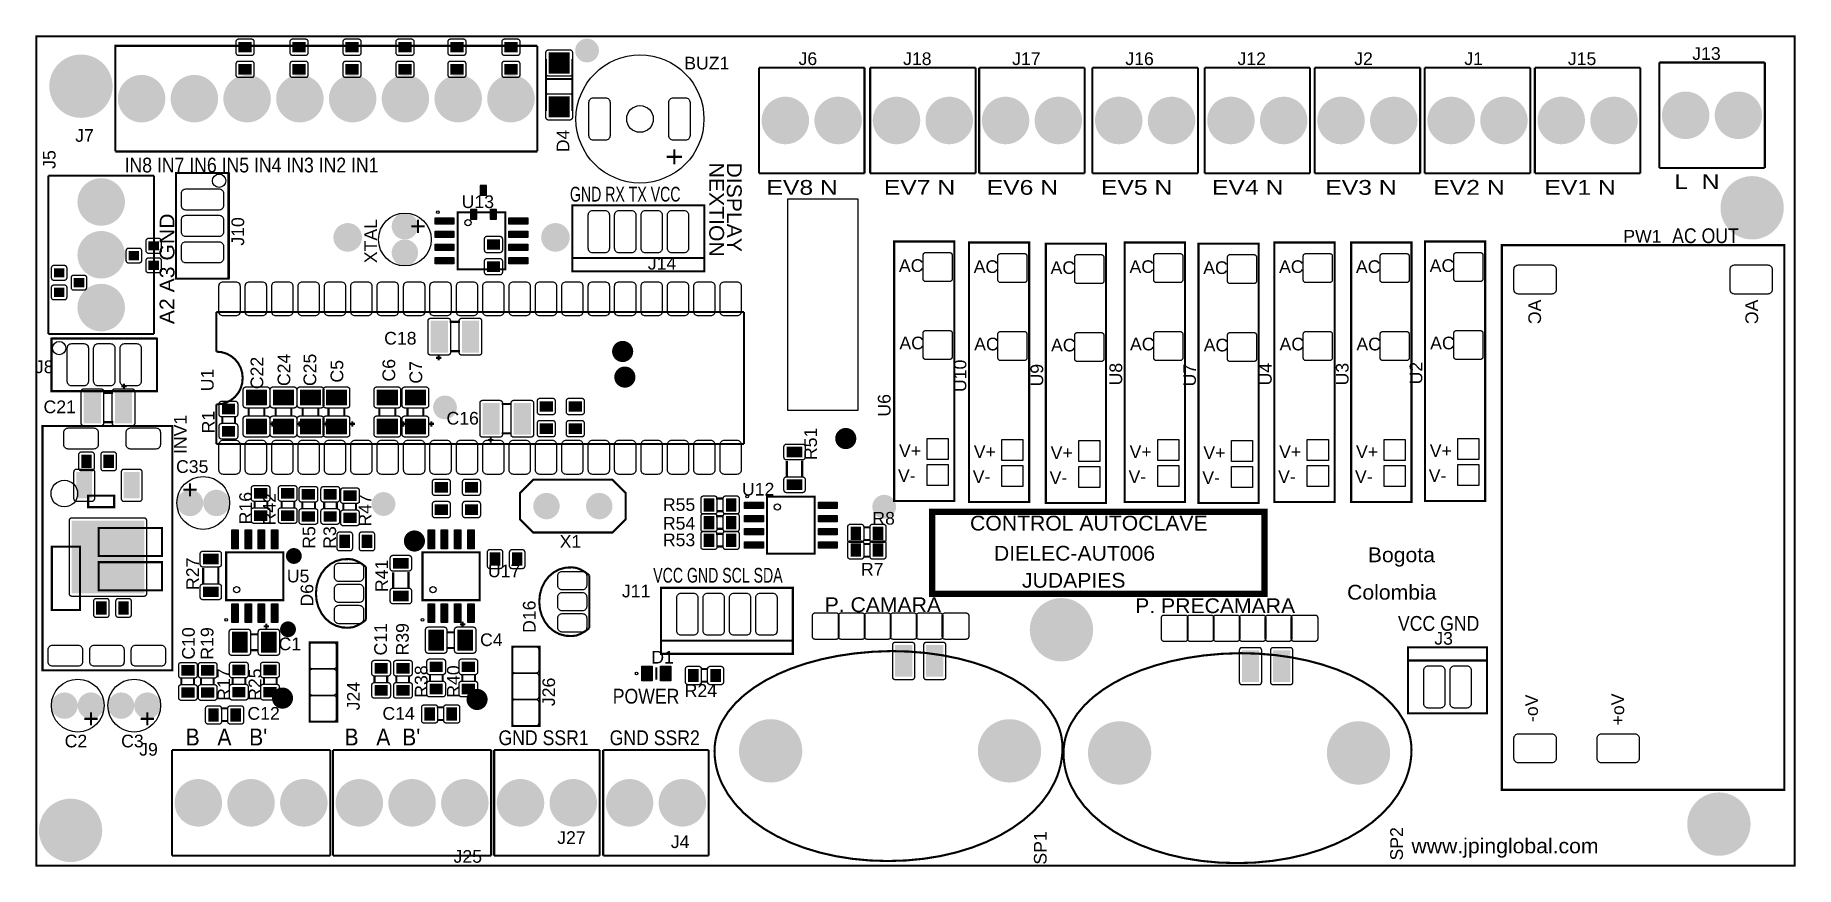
# Model space of a CAD drawing. Header units: inches. Extents: x -3.34 to 3.34, y -1.57 to 1.57.
import ezdxf

# ---------------------------------------------------------------- set-up
doc = ezdxf.new("R2010")
doc.units = ezdxf.units.IN
doc.layers.get('0').update_dxf_attribs({"linetype": 'CONTINUOUS'})

msp = doc.modelspace()

# ---------------------------------------------------------------- texts
for s, height, width, p in [('BUZ1', 0.048, 1.041667, (-0.876079, 1.445301)), ('BUZ1', 0.048, 1.041667, (-0.876079, 1.445301)), ('BUZ1', 0.048, 1.041667, (-0.876079, 1.445301)), ('J6', 0.048, 1.041667, (-0.442748, 1.461969)), ('J6', 0.048, 1.041667, (-0.442748, 1.461969)), ('J6', 0.048, 1.041667, (-0.442748, 1.461969)), ('J18', 0.048, 1.041667, (-0.046488, 1.461969)), ('J18', 0.048, 1.041667, (-0.046488, 1.461969)), ('J18', 0.048, 1.041667, (-0.046488, 1.461969)), ('J17', 0.048, 1.041667, (0.366898, 1.461969)), ('J17', 0.048, 1.041667, (0.366898, 1.461969)), ('J17', 0.048, 1.041667, (0.366898, 1.461969)), ('J16', 0.048, 1.041667, (0.796031, 1.461969)), ('J16', 0.048, 1.041667, (0.796031, 1.461969)), ('J16', 0.048, 1.041667, (0.796031, 1.461969)), ('J12', 0.048, 1.041667, (1.221228, 1.461969)), ('J12', 0.048, 1.041667, (1.221228, 1.461969)), ('J12', 0.048, 1.041667, (1.221228, 1.461969)), ('J2', 0.048, 1.041667, (1.663551, 1.461969)), ('J2', 0.048, 1.041667, (1.663551, 1.461969)), ('J2', 0.048, 1.041667, (1.663551, 1.461969)), ('J1', 0.048, 1.041667, (2.080874, 1.461969)), ('J1', 0.048, 1.041667, (2.080874, 1.461969)), ('J1', 0.048, 1.041667, (2.080874, 1.461969)), ('J15', 0.048, 1.041667, (2.473197, 1.461969)), ('J15', 0.048, 1.041667, (2.473197, 1.461969)), ('J15', 0.048, 1.041667, (2.473197, 1.461969)), ('J13', 0.048, 1.041667, (2.94485, 1.481654)), ('J13', 0.048, 1.041667, (2.94485, 1.481654)), ('J13', 0.048, 1.041667, (2.94485, 1.481654)), ('J7', 0.048, 1.041667, (-3.18448, 1.171134)), ('J7', 0.048, 1.041667, (-3.18448, 1.171134)), ('J7', 0.048, 1.041667, (-3.18448, 1.171134)), ('IN8 IN7 IN6 IN5 IN4 IN3 IN2 IN1', 0.056, 0.892857, (-2.997472, 1.05511)), ('IN8 IN7 IN6 IN5 IN4 IN3 IN2 IN1', 0.056, 0.892857, (-2.997472, 1.05511)), ('IN8 IN7 IN6 IN5 IN4 IN3 IN2 IN1', 0.056, 0.892857, (-2.997472, 1.05511)), ('GND RX TX VCC', 0.056, 0.714286, (-1.309283, 0.944874)), ('GND RX TX VCC', 0.056, 0.714286, (-1.309283, 0.944874)), ('GND RX TX VCC', 0.056, 0.714286, (-1.309283, 0.944874)), ('EV8 N', 0.056, 1.25, (-0.564402, 0.970465)), ('EV8 N', 0.056, 1.25, (-0.564402, 0.970465)), ('EV8 N', 0.056, 1.25, (-0.564402, 0.970465)), ('EV7 N', 0.056, 1.25, (-0.11952, 0.970465)), ('EV7 N', 0.056, 1.25, (-0.11952, 0.970465)), ('EV7 N', 0.056, 1.25, (-0.11952, 0.970465)), ('EV6 N', 0.056, 1.25, (0.270244, 0.970465)), ('EV6 N', 0.056, 1.25, (0.270244, 0.970465)), ('EV6 N', 0.056, 1.25, (0.270244, 0.970465)), ('EV5 N', 0.056, 1.25, (0.703315, 0.970465)), ('EV5 N', 0.056, 1.25, (0.703315, 0.970465)), ('EV5 N', 0.056, 1.25, (0.703315, 0.970465)), ('EV4 N', 0.056, 1.25, (1.124575, 0.970465)), ('EV4 N', 0.056, 1.25, (1.124575, 0.970465)), ('EV4 N', 0.056, 1.25, (1.124575, 0.970465)), ('EV3 N', 0.056, 1.25, (1.553709, 0.970465)), ('EV3 N', 0.056, 1.25, (1.553709, 0.970465)), ('EV3 N', 0.056, 1.25, (1.553709, 0.970465)), ('EV2 N', 0.056, 1.25, (1.963157, 0.970465)), ('EV2 N', 0.056, 1.25, (1.963157, 0.970465)), ('EV2 N', 0.056, 1.25, (1.963157, 0.970465)), ('EV1 N', 0.056, 1.25, (2.384417, 0.970465)), ('EV1 N', 0.056, 1.25, (2.384417, 0.970465)), ('EV1 N', 0.056, 1.25, (2.384417, 0.970465)), ('L  N', 0.056, 1.25, (2.876543, 0.992118)), ('L  N', 0.056, 1.25, (2.876543, 0.992118)), ('L  N', 0.056, 1.25, (2.876543, 0.992118)), ('U13', 0.048, 1.041667, (-1.71963, 0.920244)), ('U13', 0.048, 1.041667, (-1.71963, 0.920244)), ('U13', 0.048, 1.041667, (-1.71963, 0.920244)), ('PW1', 0.048, 1.041667, (2.683433, 0.789528)), ('PW1', 0.048, 1.041667, (2.683433, 0.789528)), ('PW1', 0.048, 1.041667, (2.683433, 0.789528)), ('AC OUT', 0.056, 0.892857, (2.868669, 0.787394)), ('AC OUT', 0.056, 0.892857, (2.868669, 0.787394)), ('AC OUT', 0.056, 0.892857, (2.868669, 0.787394)), ('J14', 0.048, 1.041667, (-1.014189, 0.687063)), ('J14', 0.048, 1.041667, (-1.014189, 0.687063)), ('J14', 0.048, 1.041667, (-1.014189, 0.687063)), ('AC', 0.048, 1.041667, (-0.062344, 0.678354)), ('AC', 0.048, 1.041667, (-0.062344, 0.678354)), ('AC', 0.048, 1.041667, (-0.062344, 0.678354)), ('AC', 0.048, 1.041667, (0.22112, 0.674417)), ('AC', 0.048, 1.041667, (0.22112, 0.674417)), ('AC', 0.048, 1.041667, (0.22112, 0.674417)), ('AC', 0.048, 1.041667, (0.512459, 0.67048)), ('AC', 0.048, 1.041667, (0.512459, 0.67048)), ('AC', 0.048, 1.041667, (0.512459, 0.67048)), ('AC', 0.048, 1.041667, (0.811671, 0.674417)), ('AC', 0.048, 1.041667, (0.811671, 0.674417)), ('AC', 0.048, 1.041667, (0.811671, 0.674417)), ('AC', 0.048, 1.041667, (1.091199, 0.67048)), ('AC', 0.048, 1.041667, (1.091199, 0.67048)), ('AC', 0.048, 1.041667, (1.091199, 0.67048)), ('AC', 0.048, 1.041667, (1.3786, 0.674417)), ('AC', 0.048, 1.041667, (1.3786, 0.674417)), ('AC', 0.048, 1.041667, (1.3786, 0.674417)), ('AC', 0.048, 1.041667, (1.669939, 0.674417)), ('AC', 0.048, 1.041667, (1.669939, 0.674417)), ('AC', 0.048, 1.041667, (1.669939, 0.674417)), ('AC', 0.048, 1.041667, (1.949467, 0.678354)), ('AC', 0.048, 1.041667, (1.949467, 0.678354)), ('AC', 0.048, 1.041667, (1.949467, 0.678354)), ('C18', 0.048, 1.041667, (-2.013472, 0.403181)), ('C18', 0.048, 1.041667, (-2.013472, 0.403181)), ('C18', 0.048, 1.041667, (-2.013472, 0.403181)), ('AC', 0.048, 1.041667, (-0.06047, 0.385079)), ('AC', 0.048, 1.041667, (-0.06047, 0.385079)), ('AC', 0.048, 1.041667, (-0.06047, 0.385079)), ('AC', 0.048, 1.041667, (0.222994, 0.381142)), ('AC', 0.048, 1.041667, (0.222994, 0.381142)), ('AC', 0.048, 1.041667, (0.222994, 0.381142)), ('AC', 0.048, 1.041667, (0.514333, 0.377205)), ('AC', 0.048, 1.041667, (0.514333, 0.377205)), ('AC', 0.048, 1.041667, (0.514333, 0.377205)), ('AC', 0.048, 1.041667, (0.813545, 0.381142)), ('AC', 0.048, 1.041667, (0.813545, 0.381142)), ('AC', 0.048, 1.041667, (0.813545, 0.381142)), ('AC', 0.048, 1.041667, (1.093073, 0.377205)), ('AC', 0.048, 1.041667, (1.093073, 0.377205)), ('AC', 0.048, 1.041667, (1.093073, 0.377205)), ('AC', 0.048, 1.041667, (1.380474, 0.381142)), ('AC', 0.048, 1.041667, (1.380474, 0.381142)), ('AC', 0.048, 1.041667, (1.380474, 0.381142)), ('AC', 0.048, 1.041667, (1.671813, 0.381142)), ('AC', 0.048, 1.041667, (1.671813, 0.381142)), ('AC', 0.048, 1.041667, (1.671813, 0.381142)), ('AC', 0.048, 1.041667, (1.951341, 0.385079)), ('AC', 0.048, 1.041667, (1.951341, 0.385079)), ('AC', 0.048, 1.041667, (1.951341, 0.385079)), ('J8', 0.048, 1.041667, (-3.337236, 0.295039)), ('J8', 0.048, 1.041667, (-3.337236, 0.295039)), ('J8', 0.048, 1.041667, (-3.337236, 0.295039)), ('C21', 0.048, 1.041667, (-3.304701, 0.143307)), ('C21', 0.048, 1.041667, (-3.304701, 0.143307)), ('C21', 0.048, 1.041667, (-3.304701, 0.143307)), ('C16', 0.048, 1.041667, (-1.777252, 0.100031)), ('C16', 0.048, 1.041667, (-1.777252, 0.100031)), ('C16', 0.048, 1.041667, (-1.777252, 0.100031)), ('V+', 0.048, 1.041667, (-0.061967, -0.022622)), ('V+', 0.048, 1.041667, (-0.061967, -0.022622)), ('V+', 0.048, 1.041667, (-0.061967, -0.022622)), ('V+', 0.048, 1.041667, (0.221498, -0.026559)), ('V+', 0.048, 1.041667, (0.221498, -0.026559)), ('V+', 0.048, 1.041667, (0.221498, -0.026559)), ('V+', 0.048, 1.041667, (0.512837, -0.030496)), ('V+', 0.048, 1.041667, (0.512837, -0.030496)), ('V+', 0.048, 1.041667, (0.512837, -0.030496)), ('V+', 0.048, 1.041667, (0.812049, -0.026559)), ('V+', 0.048, 1.041667, (0.812049, -0.026559)), ('V+', 0.048, 1.041667, (0.812049, -0.026559)), ('V+', 0.048, 1.041667, (1.091577, -0.030496)), ('V+', 0.048, 1.041667, (1.091577, -0.030496)), ('V+', 0.048, 1.041667, (1.091577, -0.030496)), ('V+', 0.048, 1.041667, (1.378978, -0.026559)), ('V+', 0.048, 1.041667, (1.378978, -0.026559)), ('V+', 0.048, 1.041667, (1.378978, -0.026559)), ('V+', 0.048, 1.041667, (1.670317, -0.026559)), ('V+', 0.048, 1.041667, (1.670317, -0.026559)), ('V+', 0.048, 1.041667, (1.670317, -0.026559)), ('V+', 0.048, 1.041667, (1.949844, -0.022622)), ('V+', 0.048, 1.041667, (1.949844, -0.022622)), ('V+', 0.048, 1.041667, (1.949844, -0.022622)), ('C35', 0.048, 1.041667, (-2.802362, -0.082913)), ('C35', 0.048, 1.041667, (-2.802362, -0.082913)), ('C35', 0.048, 1.041667, (-2.802362, -0.082913)), ('U12', 0.048, 1.041667, (-0.657118, -0.168606)), ('U12', 0.048, 1.041667, (-0.657118, -0.168606)), ('U12', 0.048, 1.041667, (-0.657118, -0.168606)), ('V-', 0.048, 1.041667, (-0.065904, -0.11711)), ('V-', 0.048, 1.041667, (-0.065904, -0.11711)), ('V-', 0.048, 1.041667, (-0.065904, -0.11711)), ('V-', 0.048, 1.041667, (0.217561, -0.121047)), ('V-', 0.048, 1.041667, (0.217561, -0.121047)), ('V-', 0.048, 1.041667, (0.217561, -0.121047)), ('V-', 0.048, 1.041667, (0.5089, -0.124984)), ('V-', 0.048, 1.041667, (0.5089, -0.124984)), ('V-', 0.048, 1.041667, (0.5089, -0.124984)), ('V-', 0.048, 1.041667, (0.808112, -0.121047)), ('V-', 0.048, 1.041667, (0.808112, -0.121047)), ('V-', 0.048, 1.041667, (0.808112, -0.121047)), ('V-', 0.048, 1.041667, (1.08764, -0.124984)), ('V-', 0.048, 1.041667, (1.08764, -0.124984)), ('V-', 0.048, 1.041667, (1.08764, -0.124984)), ('V-', 0.048, 1.041667, (1.375041, -0.121047)), ('V-', 0.048, 1.041667, (1.375041, -0.121047)), ('V-', 0.048, 1.041667, (1.375041, -0.121047)), ('V-', 0.048, 1.041667, (1.66638, -0.121047)), ('V-', 0.048, 1.041667, (1.66638, -0.121047)), ('V-', 0.048, 1.041667, (1.66638, -0.121047)), ('V-', 0.048, 1.041667, (1.945907, -0.11711)), ('V-', 0.048, 1.041667, (1.945907, -0.11711)), ('V-', 0.048, 1.041667, (1.945907, -0.11711)), ('R55', 0.048, 1.041667, (-0.956992, -0.226669)), ('R55', 0.048, 1.041667, (-0.956992, -0.226669)), ('R55', 0.048, 1.041667, (-0.956992, -0.226669)), ('R54', 0.048, 1.041667, (-0.956992, -0.297535)), ('R54', 0.048, 1.041667, (-0.956992, -0.297535)), ('R54', 0.048, 1.041667, (-0.956992, -0.297535)), ('R8', 0.048, 1.041667, (-0.162953, -0.278992)), ('R8', 0.048, 1.041667, (-0.162953, -0.278992)), ('R8', 0.048, 1.041667, (-0.162953, -0.278992)), ('CONTROL AUTOCLAVE', 0.056, 1.071429, (0.207252, -0.301189)), ('CONTROL AUTOCLAVE', 0.056, 1.071429, (0.207252, -0.301189)), ('CONTROL AUTOCLAVE', 0.056, 1.071429, (0.207252, -0.301189)), ('X1', 0.048, 1.041667, (-1.34826, -0.366661)), ('X1', 0.048, 1.041667, (-1.34826, -0.366661)), ('X1', 0.048, 1.041667, (-1.34826, -0.366661)), ('R53', 0.048, 1.041667, (-0.956992, -0.360528)), ('R53', 0.048, 1.041667, (-0.956992, -0.360528)), ('R53', 0.048, 1.041667, (-0.956992, -0.360528)), ('DIELEC-AUT006', 0.056, 1.071429, (0.297803, -0.415362)), ('DIELEC-AUT006', 0.056, 1.071429, (0.297803, -0.415362)), ('DIELEC-AUT006', 0.056, 1.071429, (0.297803, -0.415362)), ('Bogota', 0.056, 1.071429, (1.715126, -0.421268)), ('Bogota', 0.056, 1.071429, (1.715126, -0.421268)), ('Bogota', 0.056, 1.071429, (1.715126, -0.421268)), ('U5', 0.048, 1.041667, (-2.382512, -0.497764)), ('U5', 0.048, 1.041667, (-2.382512, -0.497764)), ('U5', 0.048, 1.041667, (-2.382512, -0.497764)), ('U17', 0.048, 1.041667, (-1.62011, -0.478079)), ('U17', 0.048, 1.041667, (-1.62011, -0.478079)), ('U17', 0.048, 1.041667, (-1.62011, -0.478079)), ('VCC GND SCL SDA', 0.056, 0.714286, (-0.993535, -0.498779)), ('VCC GND SCL SDA', 0.056, 0.714286, (-0.993535, -0.498779)), ('VCC GND SCL SDA', 0.056, 0.714286, (-0.993535, -0.498779)), ('R7', 0.048, 1.041667, (-0.20626, -0.471906)), ('R7', 0.048, 1.041667, (-0.20626, -0.471906)), ('R7', 0.048, 1.041667, (-0.20626, -0.471906)), ('JUDAPIES', 0.056, 1.071429, (0.404102, -0.517724)), ('JUDAPIES', 0.056, 1.071429, (0.404102, -0.517724)), ('JUDAPIES', 0.056, 1.071429, (0.404102, -0.517724)), ('J11', 0.048, 1.041667, (-1.112236, -0.554457)), ('J11', 0.048, 1.041667, (-1.112236, -0.554457)), ('J11', 0.048, 1.041667, (-1.112236, -0.554457)), ('Colombia', 0.056, 1.071429, (1.636386, -0.563)), ('Colombia', 0.056, 1.071429, (1.636386, -0.563)), ('Colombia', 0.056, 1.071429, (1.636386, -0.563)), ('P. CAMARA', 0.056, 1.071429, (-0.343929, -0.610244)), ('P. CAMARA', 0.056, 1.071429, (-0.343929, -0.610244)), ('P. CAMARA', 0.056, 1.071429, (-0.343929, -0.610244)), ('P. PRECAMARA', 0.056, 1.071429, (0.833236, -0.614181)), ('P. PRECAMARA', 0.056, 1.071429, (0.833236, -0.614181)), ('P. PRECAMARA', 0.056, 1.071429, (0.833236, -0.614181)), ('VCC GND', 0.056, 0.892857, (1.829299, -0.68111)), ('VCC GND', 0.056, 0.892857, (1.829299, -0.68111)), ('VCC GND', 0.056, 0.892857, (1.829299, -0.68111)), ('C1', 0.048, 1.041667, (-2.413732, -0.754646)), ('C1', 0.048, 1.041667, (-2.413732, -0.754646)), ('C1', 0.048, 1.041667, (-2.413732, -0.754646)), ('C4', 0.048, 1.041667, (-1.649953, -0.738898)), ('C4', 0.048, 1.041667, (-1.649953, -0.738898)), ('C4', 0.048, 1.041667, (-1.649953, -0.738898)), ('J3', 0.048, 1.041667, (1.967094, -0.733701)), ('J3', 0.048, 1.041667, (1.967094, -0.733701)), ('J3', 0.048, 1.041667, (1.967094, -0.733701)), ('D1', 0.048, 1.041667, (-1.00088, -0.805024)), ('D1', 0.048, 1.041667, (-1.00088, -0.805024)), ('D1', 0.048, 1.041667, (-1.00088, -0.805024)), ('POWER', 0.056, 0.892857, (-1.147079, -0.956701)), ('POWER', 0.056, 0.892857, (-1.147079, -0.956701)), ('POWER', 0.056, 0.892857, (-1.147079, -0.956701)), ('R24', 0.048, 1.041667, (-0.874315, -0.931394)), ('R24', 0.048, 1.041667, (-0.874315, -0.931394)), ('R24', 0.048, 1.041667, (-0.874315, -0.931394)), ('C12', 0.048, 1.041667, (-2.531795, -1.018008)), ('C12', 0.048, 1.041667, (-2.531795, -1.018008)), ('C12', 0.048, 1.041667, (-2.531795, -1.018008)), ('C14', 0.048, 1.041667, (-2.019984, -1.018008)), ('C14', 0.048, 1.041667, (-2.019984, -1.018008)), ('C14', 0.048, 1.041667, (-2.019984, -1.018008)), ("B   A   B'", 0.064, 0.9375, (-2.766173, -1.115307)), ("B   A   B'", 0.064, 0.9375, (-2.766173, -1.115307)), ("B   A   B'", 0.064, 0.9375, (-2.766173, -1.115307)), ("B   A  B'", 0.064, 0.9375, (-2.163811, -1.115307)), ("B   A  B'", 0.064, 0.9375, (-2.163811, -1.115307)), ("B   A  B'", 0.064, 0.9375, (-2.163811, -1.115307)), ('GND SSR1', 0.056, 0.892857, (-1.58015, -1.114181)), ('GND SSR1', 0.056, 0.892857, (-1.58015, -1.114181)), ('GND SSR1', 0.056, 0.892857, (-1.58015, -1.114181)), ('GND SSR2', 0.056, 0.892857, (-1.15889, -1.114181)), ('GND SSR2', 0.056, 0.892857, (-1.15889, -1.114181)), ('GND SSR2', 0.056, 0.892857, (-1.15889, -1.114181)), ('C2', 0.048, 1.041667, (-3.224638, -1.122567)), ('C2', 0.048, 1.041667, (-3.224638, -1.122567)), ('C2', 0.048, 1.041667, (-3.224638, -1.122567)), ('C3', 0.048, 1.041667, (-3.010496, -1.122567)), ('C3', 0.048, 1.041667, (-3.010496, -1.122567)), ('C3', 0.048, 1.041667, (-3.010496, -1.122567)), ('J9', 0.048, 1.041667, (-2.941961, -1.154173)), ('J9', 0.048, 1.041667, (-2.941961, -1.154173)), ('J9', 0.048, 1.041667, (-2.941961, -1.154173)), ('J27', 0.048, 1.041667, (-1.357512, -1.488315)), ('J27', 0.048, 1.041667, (-1.357512, -1.488315)), ('J27', 0.048, 1.041667, (-1.357512, -1.488315)), ('J4', 0.048, 1.041667, (-0.927, -1.504063)), ('J4', 0.048, 1.041667, (-0.927, -1.504063)), ('J4', 0.048, 1.041667, (-0.927, -1.504063)), ('www.jpinglobal.com', 0.056, 1.071429, (1.88048, -1.52363)), ('www.jpinglobal.com', 0.056, 1.071429, (1.88048, -1.52363)), ('www.jpinglobal.com', 0.056, 1.071429, (1.88048, -1.52363)), ('J25', 0.048, 1.041667, (-1.750425, -1.559685)), ('J25', 0.048, 1.041667, (-1.750425, -1.559685)), ('J25', 0.048, 1.041667, (-1.750425, -1.559685))]:
    msp.add_text(s, height=height, dxfattribs=dict(width=width)).set_placement(p)
for s, height, rotation, width, p in [('D4', 0.048, 90, 1.041667, (-1.311693, 1.131756)), ('D4', 0.048, 90, 1.041667, (-1.311693, 1.131756)), ('D4', 0.048, 90, 1.041667, (-1.311693, 1.131756)), ('J5', 0.048, 90, 1.041667, (-3.259072, 1.068872)), ('J5', 0.048, 90, 1.041667, (-3.259072, 1.068872)), ('J5', 0.048, 90, 1.041667, (-3.259072, 1.068872)), ('+', 0.08, 180, 1.125, (-0.878441, 1.153189)), ('+', 0.08, 180, 1.125, (-0.878441, 1.153189)), ('+', 0.08, 180, 1.125, (-0.878441, 1.153189)), ('NEXTION', 0.056, -90, 1.071429, (-0.781228, 1.092276)), ('NEXTION', 0.056, -90, 1.071429, (-0.781228, 1.092276)), ('NEXTION', 0.056, -90, 1.071429, (-0.781228, 1.092276)), ('DISPLAY', 0.056, -90, 1.071429, (-0.714354, 1.092953)), ('DISPLAY', 0.056, -90, 1.071429, (-0.714354, 1.092953)), ('DISPLAY', 0.056, -90, 1.071429, (-0.714354, 1.092953)), ('A2 A3 GND', 0.056, 90, 1.071429, (-2.808488, 0.480315)), ('A2 A3 GND', 0.056, 90, 1.071429, (-2.808488, 0.480315)), ('A2 A3 GND', 0.056, 90, 1.071429, (-2.808488, 0.480315)), ('J10', 0.048, 90, 1.041667, (-2.544197, 0.777756)), ('J10', 0.048, 90, 1.041667, (-2.544197, 0.777756)), ('J10', 0.048, 90, 1.041667, (-2.544197, 0.777756)), ('XTAL', 0.048, 90, 1.041667, (-2.040402, 0.711496)), ('XTAL', 0.048, 90, 1.041667, (-2.040402, 0.711496)), ('XTAL', 0.048, 90, 1.041667, (-2.040402, 0.711496)), ('C22', 0.048, 90, 1.041667, (-2.471835, 0.234173)), ('C22', 0.048, 90, 1.041667, (-2.471835, 0.234173)), ('C22', 0.048, 90, 1.041667, (-2.471835, 0.234173)), ('C24', 0.048, 90, 1.041667, (-2.369472, 0.245984)), ('C24', 0.048, 90, 1.041667, (-2.369472, 0.245984)), ('C24', 0.048, 90, 1.041667, (-2.369472, 0.245984)), ('C25', 0.048, 90, 1.041667, (-2.271047, 0.245984)), ('C25', 0.048, 90, 1.041667, (-2.271047, 0.245984)), ('C25', 0.048, 90, 1.041667, (-2.271047, 0.245984)), ('C5', 0.048, 90, 1.041667, (-2.168685, 0.259173)), ('C5', 0.048, 90, 1.041667, (-2.168685, 0.259173)), ('C5', 0.048, 90, 1.041667, (-2.168685, 0.259173)), ('C6', 0.048, 90, 1.041667, (-1.971835, 0.26311)), ('C6', 0.048, 90, 1.041667, (-1.971835, 0.26311)), ('C6', 0.048, 90, 1.041667, (-1.971835, 0.26311)), ('C7', 0.048, 90, 1.041667, (-1.869472, 0.255236)), ('C7', 0.048, 90, 1.041667, (-1.869472, 0.255236)), ('C7', 0.048, 90, 1.041667, (-1.869472, 0.255236)), ('U10', 0.048, 90, 1.041667, (0.19323, 0.22337)), ('U10', 0.048, 90, 1.041667, (0.19323, 0.22337)), ('U10', 0.048, 90, 1.041667, (0.19323, 0.22337)), ('U2', 0.048, 90, 1.041667, (1.921577, 0.252307)), ('U2', 0.048, 90, 1.041667, (1.921577, 0.252307)), ('U2', 0.048, 90, 1.041667, (1.921577, 0.252307)), ('U1', 0.048, 90, 1.041667, (-2.659835, 0.226378)), ('U1', 0.048, 90, 1.041667, (-2.659835, 0.226378)), ('U1', 0.048, 90, 1.041667, (-2.659835, 0.226378)), ('U9', 0.048, 90, 1.041667, (0.484569, 0.244433)), ('U9', 0.048, 90, 1.041667, (0.484569, 0.244433)), ('U9', 0.048, 90, 1.041667, (0.484569, 0.244433)), ('U8', 0.048, 90, 1.041667, (0.783781, 0.24837)), ('U8', 0.048, 90, 1.041667, (0.783781, 0.24837)), ('U8', 0.048, 90, 1.041667, (0.783781, 0.24837)), ('U7', 0.048, 90, 1.041667, (1.063309, 0.244433)), ('U7', 0.048, 90, 1.041667, (1.063309, 0.244433)), ('U7', 0.048, 90, 1.041667, (1.063309, 0.244433)), ('U4', 0.048, 90, 1.041667, (1.350711, 0.24837)), ('U4', 0.048, 90, 1.041667, (1.350711, 0.24837)), ('U4', 0.048, 90, 1.041667, (1.350711, 0.24837)), ('U3', 0.048, 90, 1.041667, (1.642049, 0.24837)), ('U3', 0.048, 90, 1.041667, (1.642049, 0.24837)), ('U3', 0.048, 90, 1.041667, (1.642049, 0.24837)), ('U6', 0.048, 90, 1.041667, (-0.094171, 0.13026)), ('U6', 0.048, 90, 1.041667, (-0.094171, 0.13026)), ('U6', 0.048, 90, 1.041667, (-0.094171, 0.13026)), ('INV1', 0.048, 90, 1.041667, (-2.762307, -0.011417)), ('INV1', 0.048, 90, 1.041667, (-2.762307, -0.011417)), ('INV1', 0.048, 90, 1.041667, (-2.762307, -0.011417)), ('R1', 0.048, 90, 1.041667, (-2.656457, 0.066803)), ('R1', 0.048, 90, 1.041667, (-2.656457, 0.066803)), ('R1', 0.048, 90, 1.041667, (-2.656457, 0.066803)), ('R51', 0.048, 90, 1.041667, (-0.373165, -0.034323)), ('R51', 0.048, 90, 1.041667, (-0.373165, -0.034323)), ('R51', 0.048, 90, 1.041667, (-0.373165, -0.034323)), ('R16', 0.048, 90, 1.041667, (-2.514724, -0.277756)), ('R16', 0.048, 90, 1.041667, (-2.514724, -0.277756)), ('R16', 0.048, 90, 1.041667, (-2.514724, -0.277756)), ('R42', 0.048, 90, 1.041667, (-2.424173, -0.281693)), ('R42', 0.048, 90, 1.041667, (-2.424173, -0.281693)), ('R42', 0.048, 90, 1.041667, (-2.424173, -0.281693)), ('R47', 0.048, 90, 1.041667, (-2.062142, -0.286291)), ('R47', 0.048, 90, 1.041667, (-2.062142, -0.286291)), ('R47', 0.048, 90, 1.041667, (-2.062142, -0.286291)), ('R5', 0.048, 90, 1.041667, (-2.274567, -0.370205)), ('R5', 0.048, 90, 1.041667, (-2.274567, -0.370205)), ('R5', 0.048, 90, 1.041667, (-2.274567, -0.370205)), ('R3', 0.048, 90, 1.041667, (-2.195827, -0.370205)), ('R3', 0.048, 90, 1.041667, (-2.195827, -0.370205)), ('R3', 0.048, 90, 1.041667, (-2.195827, -0.370205)), ('R27', 0.048, 90, 1.041667, (-2.715685, -0.526449)), ('R27', 0.048, 90, 1.041667, (-2.715685, -0.526449)), ('R27', 0.048, 90, 1.041667, (-2.715685, -0.526449)), ('R41', 0.048, 90, 1.041667, (-1.99915, -0.534323)), ('R41', 0.048, 90, 1.041667, (-1.99915, -0.534323)), ('R41', 0.048, 90, 1.041667, (-1.99915, -0.534323)), ('D6', 0.048, 90, 1.041667, (-2.282079, -0.58937)), ('D6', 0.048, 90, 1.041667, (-2.282079, -0.58937)), ('D6', 0.048, 90, 1.041667, (-2.282079, -0.58937)), ('D16', 0.048, 90, 1.041667, (-1.439559, -0.689173)), ('D16', 0.048, 90, 1.041667, (-1.439559, -0.689173)), ('D16', 0.048, 90, 1.041667, (-1.439559, -0.689173)), ('C11', 0.048, 90, 1.041667, (-2.003087, -0.77448)), ('C11', 0.048, 90, 1.041667, (-2.003087, -0.77448)), ('C11', 0.048, 90, 1.041667, (-2.003087, -0.77448)), ('R39', 0.048, 90, 1.041667, (-1.920409, -0.77448)), ('R39', 0.048, 90, 1.041667, (-1.920409, -0.77448)), ('R39', 0.048, 90, 1.041667, (-1.920409, -0.77448)), ('C10', 0.048, 90, 1.041667, (-2.731433, -0.790228)), ('C10', 0.048, 90, 1.041667, (-2.731433, -0.790228)), ('C10', 0.048, 90, 1.041667, (-2.731433, -0.790228)), ('R19', 0.048, 90, 1.041667, (-2.660567, -0.790228)), ('R19', 0.048, 90, 1.041667, (-2.660567, -0.790228)), ('R19', 0.048, 90, 1.041667, (-2.660567, -0.790228)), ('R17', 0.048, 90, 1.041667, (-2.597402, -0.946386)), ('R17', 0.048, 90, 1.041667, (-2.597402, -0.946386)), ('R17', 0.048, 90, 1.041667, (-2.597402, -0.946386)), ('R25', 0.048, 90, 1.041667, (-2.479291, -0.946386)), ('R25', 0.048, 90, 1.041667, (-2.479291, -0.946386)), ('R25', 0.048, 90, 1.041667, (-2.479291, -0.946386)), ('R38', 0.048, 90, 1.041667, (-1.84937, -0.934575)), ('R38', 0.048, 90, 1.041667, (-1.84937, -0.934575)), ('R38', 0.048, 90, 1.041667, (-1.84937, -0.934575)), ('R40', 0.048, 90, 1.041667, (-1.727323, -0.934575)), ('R40', 0.048, 90, 1.041667, (-1.727323, -0.934575)), ('R40', 0.048, 90, 1.041667, (-1.727323, -0.934575)), ('J26', 0.048, 90, 1.041667, (-1.36585, -0.966339)), ('J26', 0.048, 90, 1.041667, (-1.36585, -0.966339)), ('J26', 0.048, 90, 1.041667, (-1.36585, -0.966339)), ('J24', 0.048, 90, 1.041667, (-2.106008, -0.98248)), ('J24', 0.048, 90, 1.041667, (-2.106008, -0.98248)), ('J24', 0.048, 90, 1.041667, (-2.106008, -0.98248)), ('SP1', 0.048, 90, 1.041667, (0.497535, -1.566843)), ('SP1', 0.048, 90, 1.041667, (0.497535, -1.566843)), ('SP1', 0.048, 90, 1.041667, (0.497535, -1.566843)), ('SP2', 0.048, 90, 1.041667, (1.847929, -1.551094)), ('SP2', 0.048, 90, 1.041667, (1.847929, -1.551094)), ('SP2', 0.048, 90, 1.041667, (1.847929, -1.551094))]:
    msp.add_text(s, height=height, rotation=rotation, dxfattribs=dict(width=width)).set_placement(p)
at = {"text_generation_flag": 2, "width": 1.041667}
for s, p in [('AC', (2.371496, 0.57352)), ('AC', (2.371496, 0.57352)), ('AC', (2.371496, 0.57352)), ('AC', (3.194331, 0.57352)), ('AC', (3.194331, 0.57352)), ('AC', (3.194331, 0.57352)), ('Vo-', (2.359685, -0.922543)), ('Vo-', (2.359685, -0.922543)), ('Vo-', (2.359685, -0.922543)), ('Vo+', (2.686457, -0.918606)), ('Vo+', (2.686457, -0.918606)), ('Vo+', (2.686457, -0.918606))]:
    msp.add_text(s, height=0.048, rotation=-270, dxfattribs=at).set_placement(p)

# ---------------------------------------------------------------- blocks, each defined once
blk = doc.blocks.new('RPAD')
blk.add_trace([(-0.5, -0.5), (-0.5, 0.5), (0.5, -0.5), (0.5, 0.5)])
blk = doc.blocks.new('EPAD')
at = {"const_width": 0.5}
blk.add_lwpolyline([(-0.25, 0, 1), (0.25, 0, 1)], format="xyb", close=True, dxfattribs=at)

# ---------------------------------------------------------------- linework, layer by layer
for points, const_width in [([(-3.332118, -1.570866), (3.333236, -1.570866), (3.333236, 1.570866), (-3.332118, 1.570866), (-3.332118, -1.570866)], 0.008), ([(-3.332118, -1.570866), (3.333236, -1.570866), (3.333236, 1.570866), (-3.332118, 1.570866), (-3.332118, -1.570866)], 0.008), ([(-3.332118, -1.570866), (3.333236, -1.570866), (3.333236, 1.570866), (-3.332118, 1.570866), (-3.332118, -1.570866)], 0.008), ([(-3.032906, 1.134646), (-3.032906, 1.534646), (-1.432906, 1.534646)], 0.008), ([(-3.032906, 1.134646), (-3.032906, 1.534646), (-1.432906, 1.534646)], 0.008), ([(-3.032906, 1.134646), (-3.032906, 1.534646), (-1.432906, 1.534646)], 0.008), ([(-1.432906, 1.134646), (-1.432906, 1.534646)], 0.008), ([(-1.432906, 1.134646), (-1.432906, 1.534646)], 0.008), ([(-1.432906, 1.134646), (-1.432906, 1.534646)], 0.008), ([(-1.400118, 1.28848), (-1.400118, 1.48548)], 0.008), ([(-1.400118, 1.28848), (-1.400118, 1.48548)], 0.008), ([(-1.400118, 1.28848), (-1.400118, 1.48548)], 0.008), ([(-1.300118, 1.48548), (-1.300118, 1.28848)], 0.008), ([(-1.300118, 1.48548), (-1.300118, 1.28848)], 0.008), ([(-1.300118, 1.48548), (-1.300118, 1.28848)], 0.008), ([(2.81985, 1.471654), (2.81985, 1.071654)], 0.008), ([(2.81985, 1.471654), (3.21985, 1.471654)], 0.008), ([(2.81985, 1.471654), (2.81985, 1.071654)], 0.008), ([(2.81985, 1.471654), (3.21985, 1.471654)], 0.008), ([(2.81985, 1.471654), (2.81985, 1.071654)], 0.008), ([(2.81985, 1.471654), (3.21985, 1.471654)], 0.008), ([(3.21985, 1.471654), (3.21985, 1.071654)], 0.008), ([(3.21985, 1.471654), (3.21985, 1.071654)], 0.008), ([(3.21985, 1.471654), (3.21985, 1.071654)], 0.008), ([(-1.400118, 1.40948), (-1.300118, 1.40948)], 0.008), ([(-1.400118, 1.40948), (-1.300118, 1.40948)], 0.008), ([(-1.400118, 1.40948), (-1.300118, 1.40948)], 0.008), ([(-0.592748, 1.451969), (-0.592748, 1.051969)], 0.008), ([(-0.592748, 1.451969), (-0.192748, 1.451969)], 0.008), ([(-0.592748, 1.451969), (-0.592748, 1.051969)], 0.008), ([(-0.592748, 1.451969), (-0.192748, 1.451969)], 0.008), ([(-0.592748, 1.451969), (-0.592748, 1.051969)], 0.008), ([(-0.592748, 1.451969), (-0.192748, 1.451969)], 0.008), ([(-0.192748, 1.451969), (-0.192748, 1.051969)], 0.008), ([(-0.192748, 1.451969), (-0.192748, 1.051969)], 0.008), ([(-0.192748, 1.451969), (-0.192748, 1.051969)], 0.008), ([(-0.171488, 1.451969), (-0.171488, 1.051969)], 0.008), ([(-0.171488, 1.451969), (0.228512, 1.451969)], 0.008), ([(-0.171488, 1.451969), (-0.171488, 1.051969)], 0.008), ([(-0.171488, 1.451969), (0.228512, 1.451969)], 0.008), ([(-0.171488, 1.451969), (-0.171488, 1.051969)], 0.008), ([(-0.171488, 1.451969), (0.228512, 1.451969)], 0.008), ([(0.228512, 1.451969), (0.228512, 1.051969)], 0.008), ([(0.228512, 1.451969), (0.228512, 1.051969)], 0.008), ([(0.228512, 1.451969), (0.228512, 1.051969)], 0.008), ([(0.241898, 1.451969), (0.241898, 1.051969)], 0.008), ([(0.241898, 1.451969), (0.641898, 1.451969)], 0.008), ([(0.241898, 1.451969), (0.241898, 1.051969)], 0.008), ([(0.241898, 1.451969), (0.641898, 1.451969)], 0.008), ([(0.241898, 1.451969), (0.241898, 1.051969)], 0.008), ([(0.241898, 1.451969), (0.641898, 1.451969)], 0.008), ([(0.641898, 1.451969), (0.641898, 1.051969)], 0.008), ([(0.641898, 1.451969), (0.641898, 1.051969)], 0.008), ([(0.641898, 1.451969), (0.641898, 1.051969)], 0.008), ([(0.671031, 1.451969), (0.671031, 1.051969)], 0.008), ([(0.671031, 1.451969), (1.071031, 1.451969)], 0.008), ([(0.671031, 1.451969), (0.671031, 1.051969)], 0.008), ([(0.671031, 1.451969), (1.071031, 1.451969)], 0.008), ([(0.671031, 1.451969), (0.671031, 1.051969)], 0.008), ([(0.671031, 1.451969), (1.071031, 1.451969)], 0.008), ([(1.071031, 1.451969), (1.071031, 1.051969)], 0.008), ([(1.071031, 1.451969), (1.071031, 1.051969)], 0.008), ([(1.071031, 1.451969), (1.071031, 1.051969)], 0.008), ([(1.096228, 1.451969), (1.096228, 1.051969)], 0.008), ([(1.096228, 1.451969), (1.496228, 1.451969)], 0.008), ([(1.096228, 1.451969), (1.096228, 1.051969)], 0.008), ([(1.096228, 1.451969), (1.496228, 1.451969)], 0.008), ([(1.096228, 1.451969), (1.096228, 1.051969)], 0.008), ([(1.096228, 1.451969), (1.496228, 1.451969)], 0.008), ([(1.496228, 1.451969), (1.496228, 1.051969)], 0.008), ([(1.496228, 1.451969), (1.496228, 1.051969)], 0.008), ([(1.496228, 1.451969), (1.496228, 1.051969)], 0.008), ([(1.513551, 1.451969), (1.513551, 1.051969)], 0.008), ([(1.513551, 1.451969), (1.913551, 1.451969)], 0.008), ([(1.513551, 1.451969), (1.513551, 1.051969)], 0.008), ([(1.513551, 1.451969), (1.913551, 1.451969)], 0.008), ([(1.513551, 1.451969), (1.513551, 1.051969)], 0.008), ([(1.513551, 1.451969), (1.913551, 1.451969)], 0.008), ([(1.913551, 1.451969), (1.913551, 1.051969)], 0.008), ([(1.913551, 1.451969), (1.913551, 1.051969)], 0.008), ([(1.913551, 1.451969), (1.913551, 1.051969)], 0.008), ([(1.930874, 1.451969), (1.930874, 1.051969)], 0.008), ([(1.930874, 1.451969), (2.330874, 1.451969)], 0.008), ([(1.930874, 1.451969), (1.930874, 1.051969)], 0.008), ([(1.930874, 1.451969), (2.330874, 1.451969)], 0.008), ([(1.930874, 1.451969), (1.930874, 1.051969)], 0.008), ([(1.930874, 1.451969), (2.330874, 1.451969)], 0.008), ([(2.330874, 1.451969), (2.330874, 1.051969)], 0.008), ([(2.330874, 1.451969), (2.330874, 1.051969)], 0.008), ([(2.330874, 1.451969), (2.330874, 1.051969)], 0.008), ([(2.348197, 1.451969), (2.348197, 1.051969)], 0.008), ([(2.348197, 1.451969), (2.748197, 1.451969)], 0.008), ([(2.348197, 1.451969), (2.348197, 1.051969)], 0.008), ([(2.348197, 1.451969), (2.748197, 1.451969)], 0.008), ([(2.348197, 1.451969), (2.348197, 1.051969)], 0.008), ([(2.348197, 1.451969), (2.748197, 1.451969)], 0.008), ([(2.748197, 1.451969), (2.748197, 1.051969)], 0.008), ([(2.748197, 1.451969), (2.748197, 1.051969)], 0.008), ([(2.748197, 1.451969), (2.748197, 1.051969)], 0.008), ([(-1.432906, 1.134646), (-3.032906, 1.134646)], 0.008), ([(-1.432906, 1.134646), (-3.032906, 1.134646)], 0.008), ([(-1.432906, 1.134646), (-3.032906, 1.134646)], 0.008), ([(2.81985, 1.071654), (3.21985, 1.071654)], 0.008), ([(2.81985, 1.071654), (3.21985, 1.071654)], 0.008), ([(2.81985, 1.071654), (3.21985, 1.071654)], 0.008), ([(-3.286055, 1.043307), (-2.886055, 1.043307)], 0.008), ([(-3.286055, 1.043307), (-3.286055, 0.443307)], 0.008), ([(-3.286055, 1.043307), (-2.886055, 1.043307)], 0.008), ([(-3.286055, 1.043307), (-3.286055, 0.443307)], 0.008), ([(-3.286055, 1.043307), (-2.886055, 1.043307)], 0.008), ([(-3.286055, 1.043307), (-3.286055, 0.443307)], 0.008), ([(-2.886055, 0.443307), (-2.886055, 1.043307)], 0.008), ([(-2.886055, 0.443307), (-2.886055, 1.043307)], 0.008), ([(-2.886055, 0.443307), (-2.886055, 1.043307)], 0.008), ([(-2.802197, 0.652756), (-2.603378, 0.652756), (-2.603378, 1.052756), (-2.802197, 1.052756), (-2.802197, 0.652756)], 0.008), ([(-2.802197, 0.652756), (-2.603378, 0.652756), (-2.603378, 1.052756), (-2.802197, 1.052756), (-2.802197, 0.652756)], 0.008), ([(-2.802197, 0.652756), (-2.603378, 0.652756), (-2.603378, 1.052756), (-2.802197, 1.052756), (-2.802197, 0.652756)], 0.008), ([(-2.602197, 1.052756), (-2.602197, 0.652756)], 0.008), ([(-2.602197, 1.052756), (-2.602197, 0.652756)], 0.008), ([(-2.602197, 1.052756), (-2.602197, 0.652756)], 0.008), ([(-0.592748, 1.051969), (-0.192748, 1.051969)], 0.008), ([(-0.592748, 1.051969), (-0.192748, 1.051969)], 0.008), ([(-0.592748, 1.051969), (-0.192748, 1.051969)], 0.008), ([(-0.171488, 1.051969), (0.228512, 1.051969)], 0.008), ([(-0.171488, 1.051969), (0.228512, 1.051969)], 0.008), ([(-0.171488, 1.051969), (0.228512, 1.051969)], 0.008), ([(0.241898, 1.051969), (0.641898, 1.051969)], 0.008), ([(0.241898, 1.051969), (0.641898, 1.051969)], 0.008), ([(0.241898, 1.051969), (0.641898, 1.051969)], 0.008), ([(0.671031, 1.051969), (1.071031, 1.051969)], 0.008), ([(0.671031, 1.051969), (1.071031, 1.051969)], 0.008), ([(0.671031, 1.051969), (1.071031, 1.051969)], 0.008), ([(1.096228, 1.051969), (1.496228, 1.051969)], 0.008), ([(1.096228, 1.051969), (1.496228, 1.051969)], 0.008), ([(1.096228, 1.051969), (1.496228, 1.051969)], 0.008), ([(1.513551, 1.051969), (1.913551, 1.051969)], 0.008), ([(1.513551, 1.051969), (1.913551, 1.051969)], 0.008), ([(1.513551, 1.051969), (1.913551, 1.051969)], 0.008), ([(1.930874, 1.051969), (2.330874, 1.051969)], 0.008), ([(1.930874, 1.051969), (2.330874, 1.051969)], 0.008), ([(1.930874, 1.051969), (2.330874, 1.051969)], 0.008), ([(2.348197, 1.051969), (2.748197, 1.051969)], 0.008), ([(2.348197, 1.051969), (2.748197, 1.051969)], 0.008), ([(2.348197, 1.051969), (2.748197, 1.051969)], 0.008), ([(-1.299835, 0.680709), (-0.799835, 0.680709), (-0.799835, 0.930709), (-1.299835, 0.930709), (-1.299835, 0.680709)], 0.008), ([(-1.299835, 0.680709), (-0.799835, 0.680709), (-0.799835, 0.930709), (-1.299835, 0.930709), (-1.299835, 0.680709)], 0.008), ([(-1.299835, 0.680709), (-0.799835, 0.680709), (-0.799835, 0.930709), (-1.299835, 0.930709), (-1.299835, 0.680709)], 0.008), ([(-1.884929, 0.876134), (-1.884929, 0.826134)], 0.008), ([(-1.884929, 0.876134), (-1.884929, 0.826134)], 0.008), ([(-1.884929, 0.876134), (-1.884929, 0.826134)], 0.008), ([(-1.735181, 0.687866), (-1.554079, 0.687866), (-1.554079, 0.904402), (-1.735181, 0.904402), (-1.735181, 0.687866)], 0.007874), ([(-1.735181, 0.687866), (-1.554079, 0.687866), (-1.554079, 0.904402), (-1.735181, 0.904402), (-1.735181, 0.687866)], 0.007874), ([(-1.735181, 0.687866), (-1.554079, 0.687866), (-1.554079, 0.904402), (-1.735181, 0.904402), (-1.735181, 0.687866)], 0.007874), ([(-1.859929, 0.851134), (-1.909929, 0.851134)], 0.008), ([(-1.859929, 0.851134), (-1.909929, 0.851134)], 0.008), ([(-1.859929, 0.851134), (-1.909929, 0.851134)], 0.008), ([(-0.799835, 0.730709), (-1.299835, 0.730709)], 0.008), ([(-0.799835, 0.730709), (-1.299835, 0.730709)], 0.008), ([(-0.799835, 0.730709), (-1.299835, 0.730709)], 0.008), ([(-0.080234, -0.188976), (0.148112, -0.188976), (0.148112, 0.793591), (-0.080234, 0.793591), (-0.080234, -0.188976)], 0.008), ([(-0.080234, -0.188976), (0.148112, -0.188976), (0.148112, 0.793591), (-0.080234, 0.793591), (-0.080234, -0.188976)], 0.008), ([(-0.080234, -0.188976), (0.148112, -0.188976), (0.148112, 0.793591), (-0.080234, 0.793591), (-0.080234, -0.188976)], 0.008), ([(0.20323, -0.192913), (0.431577, -0.192913), (0.431577, 0.789654), (0.20323, 0.789654), (0.20323, -0.192913)], 0.008), ([(0.20323, -0.192913), (0.431577, -0.192913), (0.431577, 0.789654), (0.20323, 0.789654), (0.20323, -0.192913)], 0.008), ([(0.20323, -0.192913), (0.431577, -0.192913), (0.431577, 0.789654), (0.20323, 0.789654), (0.20323, -0.192913)], 0.008), ([(0.494569, -0.19685), (0.722915, -0.19685), (0.722915, 0.785717), (0.494569, 0.785717), (0.494569, -0.19685)], 0.008), ([(0.494569, -0.19685), (0.722915, -0.19685), (0.722915, 0.785717), (0.494569, 0.785717), (0.494569, -0.19685)], 0.008), ([(0.494569, -0.19685), (0.722915, -0.19685), (0.722915, 0.785717), (0.494569, 0.785717), (0.494569, -0.19685)], 0.008), ([(0.793781, -0.192913), (1.022128, -0.192913), (1.022128, 0.789654), (0.793781, 0.789654), (0.793781, -0.192913)], 0.008), ([(0.793781, -0.192913), (1.022128, -0.192913), (1.022128, 0.789654), (0.793781, 0.789654), (0.793781, -0.192913)], 0.008), ([(0.793781, -0.192913), (1.022128, -0.192913), (1.022128, 0.789654), (0.793781, 0.789654), (0.793781, -0.192913)], 0.008), ([(1.073309, -0.19685), (1.301656, -0.19685), (1.301656, 0.785717), (1.073309, 0.785717), (1.073309, -0.19685)], 0.008), ([(1.073309, -0.19685), (1.301656, -0.19685), (1.301656, 0.785717), (1.073309, 0.785717), (1.073309, -0.19685)], 0.008), ([(1.073309, -0.19685), (1.301656, -0.19685), (1.301656, 0.785717), (1.073309, 0.785717), (1.073309, -0.19685)], 0.008), ([(1.360711, -0.192913), (1.589057, -0.192913), (1.589057, 0.789654), (1.360711, 0.789654), (1.360711, -0.192913)], 0.008), ([(1.360711, -0.192913), (1.589057, -0.192913), (1.589057, 0.789654), (1.360711, 0.789654), (1.360711, -0.192913)], 0.008), ([(1.360711, -0.192913), (1.589057, -0.192913), (1.589057, 0.789654), (1.360711, 0.789654), (1.360711, -0.192913)], 0.008), ([(1.652049, -0.192913), (1.880396, -0.192913), (1.880396, 0.789654), (1.652049, 0.789654), (1.652049, -0.192913)], 0.008), ([(1.652049, -0.192913), (1.880396, -0.192913), (1.880396, 0.789654), (1.652049, 0.789654), (1.652049, -0.192913)], 0.008), ([(1.652049, -0.192913), (1.880396, -0.192913), (1.880396, 0.789654), (1.652049, 0.789654), (1.652049, -0.192913)], 0.008), ([(1.931577, -0.188976), (2.159923, -0.188976), (2.159923, 0.793591), (1.931577, 0.793591), (1.931577, -0.188976)], 0.008), ([(1.931577, -0.188976), (2.159923, -0.188976), (2.159923, 0.793591), (1.931577, 0.793591), (1.931577, -0.188976)], 0.008), ([(1.931577, -0.188976), (2.159923, -0.188976), (2.159923, 0.793591), (1.931577, 0.793591), (1.931577, -0.188976)], 0.008), ([(2.223, -1.283465), (3.293866, -1.283465), (3.293866, 0.779528), (2.223, 0.779528), (2.223, -1.283465)], 0.008), ([(2.223, -1.283465), (3.293866, -1.283465), (3.293866, 0.779528), (2.223, 0.779528), (2.223, -1.283465)], 0.008), ([(2.223, -1.283465), (3.293866, -1.283465), (3.293866, 0.779528), (2.223, 0.779528), (2.223, -1.283465)], 0.008), ([(-2.649835, 0.376378), (-2.649835, 0.526378)], 0.008), ([(-2.649835, 0.526378), (-0.649835, 0.526378)], 0.008), ([(-2.649835, 0.376378), (-2.649835, 0.526378)], 0.008), ([(-2.649835, 0.526378), (-0.649835, 0.526378)], 0.008), ([(-2.649835, 0.376378), (-2.649835, 0.526378)], 0.008), ([(-2.649835, 0.526378), (-0.649835, 0.526378)], 0.008), ([(-1.726559, 0.489071), (-1.765559, 0.489071)], 0.008), ([(-1.726559, 0.489071), (-1.765559, 0.489071)], 0.008), ([(-1.726559, 0.489071), (-1.765559, 0.489071)], 0.008), ([(-0.649835, 0.526378), (-0.649835, 0.026378)], 0.008), ([(-0.649835, 0.526378), (-0.649835, 0.026378)], 0.008), ([(-0.649835, 0.526378), (-0.649835, 0.026378)], 0.008), ([(-3.286055, 0.443307), (-2.886055, 0.443307)], 0.008), ([(-3.286055, 0.443307), (-2.886055, 0.443307)], 0.008), ([(-3.286055, 0.443307), (-2.886055, 0.443307)], 0.008), ([(-3.274638, 0.426772), (-2.874638, 0.426772)], 0.008), ([(-3.274638, 0.426772), (-2.874638, 0.426772)], 0.008), ([(-3.274638, 0.426772), (-2.874638, 0.426772)], 0.008), ([(-3.274638, 0.226772), (-2.874638, 0.226772), (-2.874638, 0.425591), (-3.274638, 0.425591), (-3.274638, 0.226772)], 0.008), ([(-3.274638, 0.226772), (-2.874638, 0.226772), (-2.874638, 0.425591), (-3.274638, 0.425591), (-3.274638, 0.226772)], 0.008), ([(-3.274638, 0.226772), (-2.874638, 0.226772), (-2.874638, 0.425591), (-3.274638, 0.425591), (-3.274638, 0.226772)], 0.008), ([(-2.549835, 0.276378), (-2.551835, 0.296753), (-2.557585, 0.315628), (-2.566709, 0.332628), (-2.578835, 0.347378), (-2.593585, 0.359503), (-2.610585, 0.368628), (-2.62946, 0.374378), (-2.649835, 0.376378)], 0.008), ([(-2.549835, 0.276378), (-2.551835, 0.296753), (-2.557585, 0.315628), (-2.566709, 0.332628), (-2.578835, 0.347378), (-2.593585, 0.359503), (-2.610585, 0.368628), (-2.62946, 0.374378), (-2.649835, 0.376378)], 0.008), ([(-2.549835, 0.276378), (-2.551835, 0.296753), (-2.557585, 0.315628), (-2.566709, 0.332628), (-2.578835, 0.347378), (-2.593585, 0.359503), (-2.610585, 0.368628), (-2.62946, 0.374378), (-2.649835, 0.376378)], 0.008), ([(-1.796559, 0.353071), (-1.816559, 0.353071)], 0.008), ([(-1.796559, 0.353071), (-1.816559, 0.353071)], 0.008), ([(-1.796559, 0.353071), (-1.816559, 0.353071)], 0.008), ([(-1.806559, 0.363071), (-1.806559, 0.343071)], 0.008), ([(-1.806559, 0.363071), (-1.806559, 0.343071)], 0.008), ([(-1.806559, 0.363071), (-1.806559, 0.343071)], 0.008), ([(-1.726559, 0.378071), (-1.764559, 0.378071)], 0.008), ([(-1.726559, 0.378071), (-1.764559, 0.378071)], 0.008), ([(-1.726559, 0.378071), (-1.764559, 0.378071)], 0.008), ([(-2.549835, 0.276378), (-2.551835, 0.255716), (-2.557585, 0.236706), (-2.566709, 0.219689), (-2.578835, 0.205003), (-2.593585, 0.192989), (-2.610585, 0.183987), (-2.62946, 0.178337), (-2.649835, 0.176378)], 0.008), ([(-2.549835, 0.276378), (-2.551835, 0.255716), (-2.557585, 0.236706), (-2.566709, 0.219689), (-2.578835, 0.205003), (-2.593585, 0.192989), (-2.610585, 0.183987), (-2.62946, 0.178337), (-2.649835, 0.176378)], 0.008), ([(-2.549835, 0.276378), (-2.551835, 0.255716), (-2.557585, 0.236706), (-2.566709, 0.219689), (-2.578835, 0.205003), (-2.593585, 0.192989), (-2.610585, 0.183987), (-2.62946, 0.178337), (-2.649835, 0.176378)], 0.008), ([(-3.079409, 0.220354), (-3.041409, 0.220354)], 0.008), ([(-3.079409, 0.220354), (-3.041409, 0.220354)], 0.008), ([(-3.079409, 0.220354), (-3.041409, 0.220354)], 0.008), ([(-3.009409, 0.245354), (-2.989409, 0.245354)], 0.008), ([(-3.009409, 0.245354), (-2.989409, 0.245354)], 0.008), ([(-3.009409, 0.245354), (-2.989409, 0.245354)], 0.008), ([(-2.999409, 0.235354), (-2.999409, 0.255354)], 0.008), ([(-2.999409, 0.235354), (-2.999409, 0.255354)], 0.008), ([(-2.999409, 0.235354), (-2.999409, 0.255354)], 0.008), ([(-2.649835, 0.026378), (-2.649835, 0.176378)], 0.008), ([(-2.649835, 0.026378), (-2.649835, 0.176378)], 0.008), ([(-2.649835, 0.026378), (-2.649835, 0.176378)], 0.008), ([(-2.626772, 0.103803), (-2.626772, 0.130803)], 0.008), ([(-2.626772, 0.103803), (-2.626772, 0.130803)], 0.008), ([(-2.626772, 0.103803), (-2.626772, 0.130803)], 0.008), ([(-2.578772, 0.103803), (-2.578772, 0.131803)], 0.008), ([(-2.578772, 0.103803), (-2.578772, 0.131803)], 0.008), ([(-2.578772, 0.103803), (-2.578772, 0.131803)], 0.008), ([(-2.527472, 0.162756), (-2.527472, 0.132756)], 0.008), ([(-2.527472, 0.162756), (-2.527472, 0.132756)], 0.008), ([(-2.527472, 0.162756), (-2.527472, 0.132756)], 0.008), ([(-2.467472, 0.162756), (-2.467472, 0.132756)], 0.008), ([(-2.467472, 0.162756), (-2.467472, 0.132756)], 0.008), ([(-2.467472, 0.162756), (-2.467472, 0.132756)], 0.008), ([(-2.42511, 0.162756), (-2.42511, 0.132756)], 0.008), ([(-2.42511, 0.162756), (-2.42511, 0.132756)], 0.008), ([(-2.42511, 0.162756), (-2.42511, 0.132756)], 0.008), ([(-2.36511, 0.162756), (-2.36511, 0.132756)], 0.008), ([(-2.36511, 0.162756), (-2.36511, 0.132756)], 0.008), ([(-2.36511, 0.162756), (-2.36511, 0.132756)], 0.008), ([(-2.322748, 0.162756), (-2.322748, 0.132756)], 0.008), ([(-2.322748, 0.162756), (-2.322748, 0.132756)], 0.008), ([(-2.322748, 0.162756), (-2.322748, 0.132756)], 0.008), ([(-2.262748, 0.162756), (-2.262748, 0.132756)], 0.008), ([(-2.262748, 0.162756), (-2.262748, 0.132756)], 0.008), ([(-2.262748, 0.162756), (-2.262748, 0.132756)], 0.008), ([(-2.224323, 0.162756), (-2.224323, 0.132756)], 0.008), ([(-2.224323, 0.162756), (-2.224323, 0.132756)], 0.008), ([(-2.224323, 0.162756), (-2.224323, 0.132756)], 0.008), ([(-2.164323, 0.162756), (-2.164323, 0.132756)], 0.008), ([(-2.164323, 0.162756), (-2.164323, 0.132756)], 0.008), ([(-2.164323, 0.162756), (-2.164323, 0.132756)], 0.008), ([(-2.031409, 0.162756), (-2.031409, 0.132756)], 0.008), ([(-2.031409, 0.162756), (-2.031409, 0.132756)], 0.008), ([(-2.031409, 0.162756), (-2.031409, 0.132756)], 0.008), ([(-1.971409, 0.162756), (-1.971409, 0.132756)], 0.008), ([(-1.971409, 0.162756), (-1.971409, 0.132756)], 0.008), ([(-1.971409, 0.162756), (-1.971409, 0.132756)], 0.008), ([(-1.92511, 0.162756), (-1.92511, 0.132756)], 0.008), ([(-1.92511, 0.162756), (-1.92511, 0.132756)], 0.008), ([(-1.92511, 0.162756), (-1.92511, 0.132756)], 0.008), ([(-1.86511, 0.162756), (-1.86511, 0.132756)], 0.008), ([(-1.86511, 0.162756), (-1.86511, 0.132756)], 0.008), ([(-1.86511, 0.162756), (-1.86511, 0.132756)], 0.008), ([(-1.529709, 0.178047), (-1.568709, 0.178047)], 0.008), ([(-1.529709, 0.178047), (-1.568709, 0.178047)], 0.008), ([(-1.529709, 0.178047), (-1.568709, 0.178047)], 0.008), ([(-3.308496, -0.830709), (-2.81637, -0.830709), (-2.81637, 0.094488), (-3.308496, 0.094488), (-3.308496, -0.830709)], 0.008), ([(-3.308496, -0.830709), (-2.81637, -0.830709), (-2.81637, 0.094488), (-3.308496, 0.094488), (-3.308496, -0.830709)], 0.008), ([(-3.308496, -0.830709), (-2.81637, -0.830709), (-2.81637, 0.094488), (-3.308496, 0.094488), (-3.308496, -0.830709)], 0.008), ([(-3.079409, 0.109354), (-3.040409, 0.109354)], 0.008), ([(-3.079409, 0.109354), (-3.040409, 0.109354)], 0.008), ([(-3.079409, 0.109354), (-3.040409, 0.109354)], 0.008), ([(-2.427472, 0.102756), (-2.447472, 0.102756)], 0.008), ([(-2.427472, 0.102756), (-2.447472, 0.102756)], 0.008), ([(-2.427472, 0.102756), (-2.447472, 0.102756)], 0.008), ([(-2.437472, 0.112756), (-2.437472, 0.092756)], 0.008), ([(-2.437472, 0.112756), (-2.437472, 0.092756)], 0.008), ([(-2.437472, 0.112756), (-2.437472, 0.092756)], 0.008), ([(-2.32511, 0.102756), (-2.34511, 0.102756)], 0.008), ([(-2.32511, 0.102756), (-2.34511, 0.102756)], 0.008), ([(-2.32511, 0.102756), (-2.34511, 0.102756)], 0.008), ([(-2.33511, 0.112756), (-2.33511, 0.092756)], 0.008), ([(-2.33511, 0.112756), (-2.33511, 0.092756)], 0.008), ([(-2.33511, 0.112756), (-2.33511, 0.092756)], 0.008), ([(-2.222748, 0.102756), (-2.242748, 0.102756)], 0.008), ([(-2.222748, 0.102756), (-2.242748, 0.102756)], 0.008), ([(-2.222748, 0.102756), (-2.242748, 0.102756)], 0.008), ([(-2.232748, 0.112756), (-2.232748, 0.092756)], 0.008), ([(-2.232748, 0.112756), (-2.232748, 0.092756)], 0.008), ([(-2.232748, 0.112756), (-2.232748, 0.092756)], 0.008), ([(-2.124323, 0.102756), (-2.144323, 0.102756)], 0.008), ([(-2.124323, 0.102756), (-2.144323, 0.102756)], 0.008), ([(-2.124323, 0.102756), (-2.144323, 0.102756)], 0.008), ([(-2.134323, 0.112756), (-2.134323, 0.092756)], 0.008), ([(-2.134323, 0.112756), (-2.134323, 0.092756)], 0.008), ([(-2.134323, 0.112756), (-2.134323, 0.092756)], 0.008), ([(-1.931409, 0.102756), (-1.951409, 0.102756)], 0.008), ([(-1.931409, 0.102756), (-1.951409, 0.102756)], 0.008), ([(-1.931409, 0.102756), (-1.951409, 0.102756)], 0.008), ([(-1.941409, 0.112756), (-1.941409, 0.092756)], 0.008), ([(-1.941409, 0.112756), (-1.941409, 0.092756)], 0.008), ([(-1.941409, 0.112756), (-1.941409, 0.092756)], 0.008), ([(-1.82511, 0.102756), (-1.84511, 0.102756)], 0.008), ([(-1.82511, 0.102756), (-1.84511, 0.102756)], 0.008), ([(-1.82511, 0.102756), (-1.84511, 0.102756)], 0.008), ([(-1.83511, 0.112756), (-1.83511, 0.092756)], 0.008), ([(-1.83511, 0.112756), (-1.83511, 0.092756)], 0.008), ([(-1.83511, 0.112756), (-1.83511, 0.092756)], 0.008), ([(-1.529709, 0.067047), (-1.567709, 0.067047)], 0.008), ([(-1.529709, 0.067047), (-1.567709, 0.067047)], 0.008), ([(-1.529709, 0.067047), (-1.567709, 0.067047)], 0.008), ([(-2.649835, 0.026378), (-0.649835, 0.026378)], 0.008), ([(-2.649835, 0.026378), (-0.649835, 0.026378)], 0.008), ([(-2.649835, 0.026378), (-0.649835, 0.026378)], 0.008), ([(-1.599709, 0.042047), (-1.619709, 0.042047)], 0.008), ([(-1.599709, 0.042047), (-1.619709, 0.042047)], 0.008), ([(-1.599709, 0.042047), (-1.619709, 0.042047)], 0.008), ([(-1.609709, 0.052047), (-1.609709, 0.032047)], 0.008), ([(-1.609709, 0.052047), (-1.609709, 0.032047)], 0.008), ([(-1.609709, 0.052047), (-1.609709, 0.032047)], 0.008), ([(-0.487102, -0.037937), (-0.487102, -0.096937)], 0.008), ([(-0.487102, -0.037937), (-0.487102, -0.096937)], 0.008), ([(-0.487102, -0.037937), (-0.487102, -0.096937)], 0.008), ([(-0.429102, -0.036937), (-0.429102, -0.096937)], 0.008), ([(-0.429102, -0.036937), (-0.429102, -0.096937)], 0.008), ([(-0.429102, -0.036937), (-0.429102, -0.096937)], 0.008), ([(-2.749441, -0.12185), (-2.749441, -0.17185)], 0.008), ([(-2.749441, -0.12185), (-2.749441, -0.17185)], 0.008), ([(-2.749441, -0.12185), (-2.749441, -0.17185)], 0.008), ([(-1.14826, -0.308661), (-1.44826, -0.308661), (-1.49826, -0.258661), (-1.49826, -0.158661), (-1.44826, -0.108661), (-1.14826, -0.108661), (-1.09826, -0.158661), (-1.09826, -0.258661), (-1.14826, -0.308661)], 0.008), ([(-1.14826, -0.308661), (-1.44826, -0.308661), (-1.49826, -0.258661), (-1.49826, -0.158661), (-1.44826, -0.108661), (-1.14826, -0.108661), (-1.09826, -0.158661), (-1.09826, -0.258661), (-1.14826, -0.308661)], 0.008), ([(-1.14826, -0.308661), (-1.44826, -0.308661), (-1.49826, -0.258661), (-1.49826, -0.158661), (-1.44826, -0.108661), (-1.14826, -0.108661), (-1.09826, -0.158661), (-1.09826, -0.258661), (-1.14826, -0.308661)], 0.008), ([(-3.135268, -0.212598), (-3.036843, -0.212598), (-3.036843, -0.169291), (-3.135268, -0.169291), (-3.135268, -0.212598)], 0.008), ([(-3.135268, -0.212598), (-3.036843, -0.212598), (-3.036843, -0.169291), (-3.135268, -0.169291), (-3.135268, -0.212598)], 0.008), ([(-3.135268, -0.212598), (-3.036843, -0.212598), (-3.036843, -0.169291), (-3.135268, -0.169291), (-3.135268, -0.212598)], 0.008), ([(-2.774441, -0.14685), (-2.724441, -0.14685)], 0.008), ([(-2.774441, -0.14685), (-2.724441, -0.14685)], 0.008), ([(-2.774441, -0.14685), (-2.724441, -0.14685)], 0.008), ([(-2.504724, -0.215756), (-2.504724, -0.188756)], 0.008), ([(-2.504724, -0.215756), (-2.504724, -0.188756)], 0.008), ([(-2.504724, -0.215756), (-2.504724, -0.188756)], 0.008), ([(-2.456724, -0.215756), (-2.456724, -0.187756)], 0.008), ([(-2.456724, -0.215756), (-2.456724, -0.187756)], 0.008), ([(-2.456724, -0.215756), (-2.456724, -0.187756)], 0.008), ([(-2.402362, -0.215756), (-2.402362, -0.188756)], 0.008), ([(-2.402362, -0.215756), (-2.402362, -0.188756)], 0.008), ([(-2.402362, -0.215756), (-2.402362, -0.188756)], 0.008), ([(-2.354362, -0.215756), (-2.354362, -0.187756)], 0.008), ([(-2.354362, -0.215756), (-2.354362, -0.187756)], 0.008), ([(-2.354362, -0.215756), (-2.354362, -0.187756)], 0.008), ([(-2.323622, -0.219031), (-2.323622, -0.192031)], 0.008), ([(-2.323622, -0.219031), (-2.323622, -0.192031)], 0.008), ([(-2.323622, -0.219031), (-2.323622, -0.192031)], 0.008), ([(-2.275622, -0.219031), (-2.275622, -0.191031)], 0.008), ([(-2.275622, -0.219031), (-2.275622, -0.191031)], 0.008), ([(-2.275622, -0.219031), (-2.275622, -0.191031)], 0.008), ([(-2.240945, -0.219031), (-2.240945, -0.192031)], 0.008), ([(-2.240945, -0.219031), (-2.240945, -0.192031)], 0.008), ([(-2.240945, -0.219031), (-2.240945, -0.192031)], 0.008), ([(-2.192945, -0.219031), (-2.192945, -0.191031)], 0.008), ([(-2.192945, -0.219031), (-2.192945, -0.191031)], 0.008), ([(-2.192945, -0.219031), (-2.192945, -0.191031)], 0.008), ([(-2.168142, -0.198291), (-2.168142, -0.226291)], 0.008), ([(-2.168142, -0.198291), (-2.168142, -0.226291)], 0.008), ([(-2.168142, -0.198291), (-2.168142, -0.226291)], 0.008), ([(-2.120142, -0.198291), (-2.120142, -0.225291)], 0.008), ([(-2.120142, -0.198291), (-2.120142, -0.225291)], 0.008), ([(-2.120142, -0.198291), (-2.120142, -0.225291)], 0.008), ([(-0.72726, -0.179724), (-0.75526, -0.179724)], 0.008), ([(-0.72726, -0.179724), (-0.75526, -0.179724)], 0.008), ([(-0.72726, -0.179724), (-0.75526, -0.179724)], 0.008), ([(-0.562433, -0.389173), (-0.381331, -0.389173), (-0.381331, -0.172638), (-0.562433, -0.172638), (-0.562433, -0.389173)], 0.007874), ([(-0.562433, -0.389173), (-0.381331, -0.389173), (-0.381331, -0.172638), (-0.562433, -0.172638), (-0.562433, -0.389173)], 0.007874), ([(-0.562433, -0.389173), (-0.381331, -0.389173), (-0.381331, -0.172638), (-0.562433, -0.172638), (-0.562433, -0.389173)], 0.007874), ([(-0.72726, -0.246654), (-0.75526, -0.246654)], 0.008), ([(-0.72726, -0.246654), (-0.75526, -0.246654)], 0.008), ([(-0.72726, -0.246654), (-0.75526, -0.246654)], 0.008), ([(-0.72726, -0.227724), (-0.75426, -0.227724)], 0.008), ([(-0.72726, -0.227724), (-0.75426, -0.227724)], 0.008), ([(-0.72726, -0.227724), (-0.75426, -0.227724)], 0.008), ([(0.063552, -0.541193), (1.323394, -0.541193), (1.323394, -0.230169), (0.063552, -0.230169), (0.063552, -0.541193)], 0.024), ([(0.063552, -0.541193), (1.323394, -0.541193), (1.323394, -0.230169), (0.063552, -0.230169), (0.063552, -0.541193)], 0.024), ([(0.063552, -0.541193), (1.323394, -0.541193), (1.323394, -0.230169), (0.063552, -0.230169), (0.063552, -0.541193)], 0.024), ([(-3.095898, -0.397638), (-2.85574, -0.397638), (-2.85574, -0.291339), (-3.095898, -0.291339), (-3.095898, -0.397638)], 0.008), ([(-3.095898, -0.397638), (-2.85574, -0.397638), (-2.85574, -0.291339), (-3.095898, -0.291339), (-3.095898, -0.397638)], 0.008), ([(-3.095898, -0.397638), (-2.85574, -0.397638), (-2.85574, -0.291339), (-3.095898, -0.291339), (-3.095898, -0.397638)], 0.008), ([(-0.72726, -0.313583), (-0.75526, -0.313583)], 0.008), ([(-0.72726, -0.313583), (-0.75526, -0.313583)], 0.008), ([(-0.72726, -0.313583), (-0.75526, -0.313583)], 0.008), ([(-0.72726, -0.294654), (-0.75426, -0.294654)], 0.008), ([(-0.72726, -0.294654), (-0.75426, -0.294654)], 0.008), ([(-0.72726, -0.294654), (-0.75426, -0.294654)], 0.008), ([(-0.196819, -0.288992), (-0.169819, -0.288992)], 0.008), ([(-0.196819, -0.288992), (-0.169819, -0.288992)], 0.008), ([(-0.196819, -0.288992), (-0.169819, -0.288992)], 0.008), ([(-0.196819, -0.336992), (-0.168819, -0.336992)], 0.008), ([(-0.196819, -0.336992), (-0.168819, -0.336992)], 0.008), ([(-0.196819, -0.336992), (-0.168819, -0.336992)], 0.008), ([(-3.273063, -0.602362), (-3.166764, -0.602362), (-3.166764, -0.362205), (-3.273063, -0.362205), (-3.273063, -0.602362)], 0.008), ([(-3.273063, -0.602362), (-3.166764, -0.602362), (-3.166764, -0.362205), (-3.273063, -0.362205), (-3.273063, -0.602362)], 0.008), ([(-3.273063, -0.602362), (-3.166764, -0.602362), (-3.166764, -0.362205), (-3.273063, -0.362205), (-3.273063, -0.602362)], 0.008), ([(-2.395701, -0.564961), (-2.395701, -0.383858), (-2.612236, -0.383858), (-2.612236, -0.564961), (-2.395701, -0.564961)], 0.007874), ([(-2.395701, -0.564961), (-2.395701, -0.383858), (-2.612236, -0.383858), (-2.612236, -0.564961), (-2.395701, -0.564961)], 0.007874), ([(-2.395701, -0.564961), (-2.395701, -0.383858), (-2.612236, -0.383858), (-2.612236, -0.564961), (-2.395701, -0.564961)], 0.007874), ([(-1.651606, -0.564961), (-1.651606, -0.383858), (-1.868142, -0.383858), (-1.868142, -0.564961), (-1.651606, -0.564961)], 0.007874), ([(-1.651606, -0.564961), (-1.651606, -0.383858), (-1.868142, -0.383858), (-1.868142, -0.564961), (-1.651606, -0.564961)], 0.007874), ([(-1.651606, -0.564961), (-1.651606, -0.383858), (-1.868142, -0.383858), (-1.868142, -0.564961), (-1.651606, -0.564961)], 0.007874), ([(-0.72726, -0.361583), (-0.75426, -0.361583)], 0.008), ([(-0.72726, -0.361583), (-0.75426, -0.361583)], 0.008), ([(-0.72726, -0.361583), (-0.75426, -0.361583)], 0.008), ([(-0.196819, -0.351984), (-0.169819, -0.351984)], 0.008), ([(-0.196819, -0.351984), (-0.169819, -0.351984)], 0.008), ([(-0.196819, -0.351984), (-0.169819, -0.351984)], 0.008), ([(-0.196819, -0.399984), (-0.168819, -0.399984)], 0.008), ([(-0.196819, -0.399984), (-0.168819, -0.399984)], 0.008), ([(-0.196819, -0.399984), (-0.168819, -0.399984)], 0.008), ([(-3.095898, -0.527559), (-2.85574, -0.527559), (-2.85574, -0.42126), (-3.095898, -0.42126), (-3.095898, -0.527559)], 0.008), ([(-3.095898, -0.527559), (-2.85574, -0.527559), (-2.85574, -0.42126), (-3.095898, -0.42126), (-3.095898, -0.527559)], 0.008), ([(-3.095898, -0.527559), (-2.85574, -0.527559), (-2.85574, -0.42126), (-3.095898, -0.42126), (-3.095898, -0.527559)], 0.008), ([(-2.699701, -0.443449), (-2.699701, -0.502449)], 0.008), ([(-2.699701, -0.443449), (-2.699701, -0.502449)], 0.008), ([(-2.699701, -0.443449), (-2.699701, -0.502449)], 0.008), ([(-2.641701, -0.442449), (-2.641701, -0.502449)], 0.008), ([(-2.641701, -0.442449), (-2.641701, -0.502449)], 0.008), ([(-2.641701, -0.442449), (-2.641701, -0.502449)], 0.008), ([(-2.147079, -0.40937), (-2.172637, -0.410406), (-2.196273, -0.416894), (-2.217528, -0.428283), (-2.235946, -0.444019), (-2.251067, -0.463548), (-2.262435, -0.486319), (-2.269591, -0.511777), (-2.272079, -0.53937)], 0.008), ([(-2.147079, -0.40937), (-2.172637, -0.410406), (-2.196273, -0.416894), (-2.217528, -0.428283), (-2.235946, -0.444019), (-2.251067, -0.463548), (-2.262435, -0.486319), (-2.269591, -0.511777), (-2.272079, -0.53937)], 0.008), ([(-2.147079, -0.40937), (-2.172637, -0.410406), (-2.196273, -0.416894), (-2.217528, -0.428283), (-2.235946, -0.444019), (-2.251067, -0.463548), (-2.262435, -0.486319), (-2.269591, -0.511777), (-2.272079, -0.53937)], 0.008), ([(-2.147079, -0.40937), (-2.132001, -0.411245), (-2.116454, -0.41687), (-2.099969, -0.426245), (-2.082079, -0.43937)], 0.008), ([(-2.147079, -0.40937), (-2.132001, -0.411245), (-2.116454, -0.41687), (-2.099969, -0.426245), (-2.082079, -0.43937)], 0.008), ([(-2.147079, -0.40937), (-2.132001, -0.411245), (-2.116454, -0.41687), (-2.099969, -0.426245), (-2.082079, -0.43937)], 0.008), ([(-2.082079, -0.63937), (-2.082079, -0.43937)], 0.008), ([(-2.082079, -0.63937), (-2.082079, -0.43937)], 0.008), ([(-2.082079, -0.63937), (-2.082079, -0.43937)], 0.008), ([(-1.979228, -0.459197), (-1.979228, -0.518197)], 0.008), ([(-1.979228, -0.459197), (-1.979228, -0.518197)], 0.008), ([(-1.979228, -0.459197), (-1.979228, -0.518197)], 0.008), ([(-1.921228, -0.458197), (-1.921228, -0.518197)], 0.008), ([(-1.921228, -0.458197), (-1.921228, -0.518197)], 0.008), ([(-1.921228, -0.458197), (-1.921228, -0.518197)], 0.008), ([(-1.300622, -0.440866), (-1.32618, -0.441902), (-1.349816, -0.448391), (-1.371072, -0.459779), (-1.389489, -0.475515), (-1.404611, -0.495044), (-1.415978, -0.517815), (-1.423135, -0.543273), (-1.425622, -0.570866)], 0.008), ([(-1.300622, -0.440866), (-1.32618, -0.441902), (-1.349816, -0.448391), (-1.371072, -0.459779), (-1.389489, -0.475515), (-1.404611, -0.495044), (-1.415978, -0.517815), (-1.423135, -0.543273), (-1.425622, -0.570866)], 0.008), ([(-1.300622, -0.440866), (-1.32618, -0.441902), (-1.349816, -0.448391), (-1.371072, -0.459779), (-1.389489, -0.475515), (-1.404611, -0.495044), (-1.415978, -0.517815), (-1.423135, -0.543273), (-1.425622, -0.570866)], 0.008), ([(-1.300622, -0.440866), (-1.285544, -0.442741), (-1.269997, -0.448366), (-1.253513, -0.457741), (-1.235622, -0.470866)], 0.008), ([(-1.300622, -0.440866), (-1.285544, -0.442741), (-1.269997, -0.448366), (-1.253513, -0.457741), (-1.235622, -0.470866)], 0.008), ([(-1.300622, -0.440866), (-1.285544, -0.442741), (-1.269997, -0.448366), (-1.253513, -0.457741), (-1.235622, -0.470866)], 0.008), ([(-1.235622, -0.670866), (-1.235622, -0.470866)], 0.008), ([(-1.235622, -0.670866), (-1.235622, -0.470866)], 0.008), ([(-1.235622, -0.670866), (-1.235622, -0.470866)], 0.008), ([(-0.964402, -0.76811), (-0.464402, -0.76811), (-0.464402, -0.51811), (-0.964402, -0.51811), (-0.964402, -0.76811)], 0.008), ([(-0.964402, -0.76811), (-0.464402, -0.76811), (-0.464402, -0.51811), (-0.964402, -0.51811), (-0.964402, -0.76811)], 0.008), ([(-0.964402, -0.76811), (-0.464402, -0.76811), (-0.464402, -0.51811), (-0.964402, -0.51811), (-0.964402, -0.76811)], 0.008), ([(-2.147079, -0.66937), (-2.172637, -0.668334), (-2.196273, -0.661846), (-2.217528, -0.650457), (-2.235946, -0.634722), (-2.251067, -0.615192), (-2.262435, -0.592422), (-2.269591, -0.566963), (-2.272079, -0.53937)], 0.008), ([(-2.147079, -0.66937), (-2.172637, -0.668334), (-2.196273, -0.661846), (-2.217528, -0.650457), (-2.235946, -0.634722), (-2.251067, -0.615192), (-2.262435, -0.592422), (-2.269591, -0.566963), (-2.272079, -0.53937)], 0.008), ([(-2.147079, -0.66937), (-2.172637, -0.668334), (-2.196273, -0.661846), (-2.217528, -0.650457), (-2.235946, -0.634722), (-2.251067, -0.615192), (-2.262435, -0.592422), (-2.269591, -0.566963), (-2.272079, -0.53937)], 0.008), ([(-1.300622, -0.700866), (-1.32618, -0.69983), (-1.349816, -0.693342), (-1.371072, -0.681953), (-1.389489, -0.666218), (-1.404611, -0.646688), (-1.415978, -0.623918), (-1.423135, -0.598459), (-1.425622, -0.570866)], 0.008), ([(-1.300622, -0.700866), (-1.32618, -0.69983), (-1.349816, -0.693342), (-1.371072, -0.681953), (-1.389489, -0.666218), (-1.404611, -0.646688), (-1.415978, -0.623918), (-1.423135, -0.598459), (-1.425622, -0.570866)], 0.008), ([(-1.300622, -0.700866), (-1.32618, -0.69983), (-1.349816, -0.693342), (-1.371072, -0.681953), (-1.389489, -0.666218), (-1.404611, -0.646688), (-1.415978, -0.623918), (-1.423135, -0.598459), (-1.425622, -0.570866)], 0.008), ([(-2.470465, -0.664409), (-2.450465, -0.664409)], 0.008), ([(-2.470465, -0.664409), (-2.450465, -0.664409)], 0.008), ([(-2.470465, -0.664409), (-2.450465, -0.664409)], 0.008), ([(-2.460465, -0.654409), (-2.460465, -0.674409)], 0.008), ([(-2.460465, -0.654409), (-2.460465, -0.674409)], 0.008), ([(-2.460465, -0.654409), (-2.460465, -0.674409)], 0.008), ([(-2.147079, -0.66937), (-2.132001, -0.667495), (-2.116454, -0.66187), (-2.099969, -0.652495), (-2.082079, -0.63937)], 0.008), ([(-2.147079, -0.66937), (-2.132001, -0.667495), (-2.116454, -0.66187), (-2.099969, -0.652495), (-2.082079, -0.63937)], 0.008), ([(-2.147079, -0.66937), (-2.132001, -0.667495), (-2.116454, -0.66187), (-2.099969, -0.652495), (-2.082079, -0.63937)], 0.008), ([(-1.72637, -0.656535), (-1.70637, -0.656535)], 0.008), ([(-1.72637, -0.656535), (-1.70637, -0.656535)], 0.008), ([(-1.72637, -0.656535), (-1.70637, -0.656535)], 0.008), ([(-1.71637, -0.646535), (-1.71637, -0.666535)], 0.008), ([(-1.71637, -0.646535), (-1.71637, -0.666535)], 0.008), ([(-1.71637, -0.646535), (-1.71637, -0.666535)], 0.008), ([(-1.300622, -0.700866), (-1.285544, -0.698991), (-1.269997, -0.693366), (-1.253513, -0.683991), (-1.235622, -0.670866)], 0.008), ([(-1.300622, -0.700866), (-1.285544, -0.698991), (-1.269997, -0.693366), (-1.253513, -0.683991), (-1.235622, -0.670866)], 0.008), ([(-1.300622, -0.700866), (-1.285544, -0.698991), (-1.269997, -0.693366), (-1.253513, -0.683991), (-1.235622, -0.670866)], 0.008), ([(-2.520465, -0.694409), (-2.490465, -0.694409)], 0.008), ([(-2.520465, -0.694409), (-2.490465, -0.694409)], 0.008), ([(-2.520465, -0.694409), (-2.490465, -0.694409)], 0.008), ([(-2.295504, -1.025591), (-2.191567, -1.025591), (-2.191567, -0.725591), (-2.295504, -0.725591), (-2.295504, -1.025591)], 0.008), ([(-2.295504, -1.025591), (-2.191567, -1.025591), (-2.191567, -0.725591), (-2.295504, -0.725591), (-2.295504, -1.025591)], 0.008), ([(-2.295504, -1.025591), (-2.191567, -1.025591), (-2.191567, -0.725591), (-2.295504, -0.725591), (-2.295504, -1.025591)], 0.008), ([(-1.77637, -0.686535), (-1.74637, -0.686535)], 0.008), ([(-1.77637, -0.686535), (-1.74637, -0.686535)], 0.008), ([(-1.77637, -0.686535), (-1.74637, -0.686535)], 0.008), ([(-0.464402, -0.71811), (-0.964402, -0.71811)], 0.008), ([(-0.464402, -0.71811), (-0.964402, -0.71811)], 0.008), ([(-0.464402, -0.71811), (-0.964402, -0.71811)], 0.008), ([(-2.520465, -0.754409), (-2.490465, -0.754409)], 0.008), ([(-2.520465, -0.754409), (-2.490465, -0.754409)], 0.008), ([(-2.520465, -0.754409), (-2.490465, -0.754409)], 0.008), ([(-1.77637, -0.746535), (-1.74637, -0.746535)], 0.008), ([(-1.77637, -0.746535), (-1.74637, -0.746535)], 0.008), ([(-1.77637, -0.746535), (-1.74637, -0.746535)], 0.008), ([(-1.527787, -1.041339), (-1.42385, -1.041339), (-1.42385, -0.741339), (-1.527787, -0.741339), (-1.527787, -1.041339)], 0.008), ([(-1.527787, -1.041339), (-1.42385, -1.041339), (-1.42385, -0.741339), (-1.527787, -0.741339), (-1.527787, -1.041339)], 0.008), ([(-1.527787, -1.041339), (-1.42385, -1.041339), (-1.42385, -0.741339), (-1.527787, -0.741339), (-1.527787, -1.041339)], 0.008), ([(-0.091961, -0.757874), (-0.161802, -0.760456), (-0.229304, -0.766615), (-0.294166, -0.776187), (-0.35609, -0.789005), (-0.414778, -0.804904), (-0.469929, -0.823719), (-0.521246, -0.845283), (-0.568431, -0.869433), (-0.611183, -0.896002), (-0.649204, -0.924824), (-0.682196, -0.955735), (-0.709859, -0.98857), (-0.731895, -1.023161), (-0.74071, -1.041065), (-0.748006, -1.059345), (-0.753745, -1.077982), (-0.757891, -1.096955), (-0.760406, -1.116244), (-0.761252, -1.135827), (-0.760415, -1.157677), (-0.757931, -1.179198), (-0.753837, -1.200366), (-0.74817, -1.221156), (-0.740968, -1.241545), (-0.732269, -1.261509), (-0.710528, -1.300066), (-0.68325, -1.336637), (-0.650735, -1.37103), (-0.613285, -1.403053), (-0.571199, -1.432517), (-0.52478, -1.45923), (-0.474327, -1.483002), (-0.420142, -1.50364), (-0.362526, -1.520954), (-0.30178, -1.534753), (-0.238205, -1.544846), (-0.172102, -1.551042), (-0.103772, -1.55315), (-0.035032, -1.550982), (0.031467, -1.544611), (0.095422, -1.534232), (0.156532, -1.520043), (0.214493, -1.502239), (0.269002, -1.481016), (0.319757, -1.456572), (0.366455, -1.429103), (0.408793, -1.398805), (0.446467, -1.365875), (0.479177, -1.330509), (0.506619, -1.292904), (0.528489, -1.253255), (0.53724, -1.232726), (0.544485, -1.21176), (0.550186, -1.190381), (0.554305, -1.168615), (0.556804, -1.146485), (0.557646, -1.124016), (0.556819, -1.104845), (0.554365, -1.085963), (0.550319, -1.067392), (0.54472, -1.049152), (0.537604, -1.031263), (0.529009, -1.013748), (0.50753, -0.979919), (0.480578, -0.947833), (0.448453, -0.917659), (0.41145, -0.889562), (0.369869, -0.863712), (0.324005, -0.840275), (0.274157, -0.819419), (0.220621, -0.801312), (0.163695, -0.786121), (0.103676, -0.774015), (0.040863, -0.765159), (-0.024448, -0.759723), (-0.091961, -0.757874)], 0.008), ([(-0.091961, -0.757874), (-0.161802, -0.760456), (-0.229304, -0.766615), (-0.294166, -0.776187), (-0.35609, -0.789005), (-0.414778, -0.804904), (-0.469929, -0.823719), (-0.521246, -0.845283), (-0.568431, -0.869433), (-0.611183, -0.896002), (-0.649204, -0.924824), (-0.682196, -0.955735), (-0.709859, -0.98857), (-0.731895, -1.023161), (-0.74071, -1.041065), (-0.748006, -1.059345), (-0.753745, -1.077982), (-0.757891, -1.096955), (-0.760406, -1.116244), (-0.761252, -1.135827), (-0.760415, -1.157677), (-0.757931, -1.179198), (-0.753837, -1.200366), (-0.74817, -1.221156), (-0.740968, -1.241545), (-0.732269, -1.261509), (-0.710528, -1.300066), (-0.68325, -1.336637), (-0.650735, -1.37103), (-0.613285, -1.403053), (-0.571199, -1.432517), (-0.52478, -1.45923), (-0.474327, -1.483002), (-0.420142, -1.50364), (-0.362526, -1.520954), (-0.30178, -1.534753), (-0.238205, -1.544846), (-0.172102, -1.551042), (-0.103772, -1.55315), (-0.035032, -1.550982), (0.031467, -1.544611), (0.095422, -1.534232), (0.156532, -1.520043), (0.214493, -1.502239), (0.269002, -1.481016), (0.319757, -1.456572), (0.366455, -1.429103), (0.408793, -1.398805), (0.446467, -1.365875), (0.479177, -1.330509), (0.506619, -1.292904), (0.528489, -1.253255), (0.53724, -1.232726), (0.544485, -1.21176), (0.550186, -1.190381), (0.554305, -1.168615), (0.556804, -1.146485), (0.557646, -1.124016), (0.556819, -1.104845), (0.554365, -1.085963), (0.550319, -1.067392), (0.54472, -1.049152), (0.537604, -1.031263), (0.529009, -1.013748), (0.50753, -0.979919), (0.480578, -0.947833), (0.448453, -0.917659), (0.41145, -0.889562), (0.369869, -0.863712), (0.324005, -0.840275), (0.274157, -0.819419), (0.220621, -0.801312), (0.163695, -0.786121), (0.103676, -0.774015), (0.040863, -0.765159), (-0.024448, -0.759723), (-0.091961, -0.757874)], 0.008), ([(-0.091961, -0.757874), (-0.161802, -0.760456), (-0.229304, -0.766615), (-0.294166, -0.776187), (-0.35609, -0.789005), (-0.414778, -0.804904), (-0.469929, -0.823719), (-0.521246, -0.845283), (-0.568431, -0.869433), (-0.611183, -0.896002), (-0.649204, -0.924824), (-0.682196, -0.955735), (-0.709859, -0.98857), (-0.731895, -1.023161), (-0.74071, -1.041065), (-0.748006, -1.059345), (-0.753745, -1.077982), (-0.757891, -1.096955), (-0.760406, -1.116244), (-0.761252, -1.135827), (-0.760415, -1.157677), (-0.757931, -1.179198), (-0.753837, -1.200366), (-0.74817, -1.221156), (-0.740968, -1.241545), (-0.732269, -1.261509), (-0.710528, -1.300066), (-0.68325, -1.336637), (-0.650735, -1.37103), (-0.613285, -1.403053), (-0.571199, -1.432517), (-0.52478, -1.45923), (-0.474327, -1.483002), (-0.420142, -1.50364), (-0.362526, -1.520954), (-0.30178, -1.534753), (-0.238205, -1.544846), (-0.172102, -1.551042), (-0.103772, -1.55315), (-0.035032, -1.550982), (0.031467, -1.544611), (0.095422, -1.534232), (0.156532, -1.520043), (0.214493, -1.502239), (0.269002, -1.481016), (0.319757, -1.456572), (0.366455, -1.429103), (0.408793, -1.398805), (0.446467, -1.365875), (0.479177, -1.330509), (0.506619, -1.292904), (0.528489, -1.253255), (0.53724, -1.232726), (0.544485, -1.21176), (0.550186, -1.190381), (0.554305, -1.168615), (0.556804, -1.146485), (0.557646, -1.124016), (0.556819, -1.104845), (0.554365, -1.085963), (0.550319, -1.067392), (0.54472, -1.049152), (0.537604, -1.031263), (0.529009, -1.013748), (0.50753, -0.979919), (0.480578, -0.947833), (0.448453, -0.917659), (0.41145, -0.889562), (0.369869, -0.863712), (0.324005, -0.840275), (0.274157, -0.819419), (0.220621, -0.801312), (0.163695, -0.786121), (0.103676, -0.774015), (0.040863, -0.765159), (-0.024448, -0.759723), (-0.091961, -0.757874)], 0.008), ([(1.230874, -0.765748), (1.161032, -0.76833), (1.093531, -0.774489), (1.028669, -0.784061), (0.966744, -0.796879), (0.908057, -0.812778), (0.852906, -0.831593), (0.801588, -0.853157), (0.754404, -0.877307), (0.711652, -0.903876), (0.67363, -0.932698), (0.640639, -0.963609), (0.612975, -0.996444), (0.590939, -1.031035), (0.582125, -1.048939), (0.574829, -1.067219), (0.56909, -1.085856), (0.564944, -1.104829), (0.562429, -1.124118), (0.561583, -1.143701), (0.562419, -1.165551), (0.564904, -1.187072), (0.568998, -1.20824), (0.574665, -1.22903), (0.581867, -1.249419), (0.590566, -1.269383), (0.612306, -1.30794), (0.639584, -1.344511), (0.672099, -1.378904), (0.70955, -1.410927), (0.751635, -1.440391), (0.798055, -1.467104), (0.848508, -1.490876), (0.902693, -1.511514), (0.960309, -1.528828), (1.021054, -1.542627), (1.08463, -1.55272), (1.150733, -1.558916), (1.219063, -1.561024), (1.287802, -1.558856), (1.354302, -1.552485), (1.418257, -1.542106), (1.479367, -1.527917), (1.537328, -1.510113), (1.591837, -1.48889), (1.642592, -1.464446), (1.689289, -1.436977), (1.731627, -1.406679), (1.769302, -1.373749), (1.802012, -1.338383), (1.829453, -1.300778), (1.851323, -1.261129), (1.860075, -1.2406), (1.86732, -1.219634), (1.873021, -1.198255), (1.87714, -1.176489), (1.879639, -1.154359), (1.88048, -1.13189), (1.879654, -1.112719), (1.877199, -1.093837), (1.873154, -1.075266), (1.867555, -1.057026), (1.860439, -1.039137), (1.851844, -1.021622), (1.830364, -0.987793), (1.803413, -0.955707), (1.771287, -0.925533), (1.734285, -0.897436), (1.692704, -0.871586), (1.64684, -0.848149), (1.596991, -0.827293), (1.543456, -0.809186), (1.48653, -0.793995), (1.426511, -0.781889), (1.363698, -0.773033), (1.298386, -0.767597), (1.230874, -0.765748)], 0.008), ([(1.230874, -0.765748), (1.161032, -0.76833), (1.093531, -0.774489), (1.028669, -0.784061), (0.966744, -0.796879), (0.908057, -0.812778), (0.852906, -0.831593), (0.801588, -0.853157), (0.754404, -0.877307), (0.711652, -0.903876), (0.67363, -0.932698), (0.640639, -0.963609), (0.612975, -0.996444), (0.590939, -1.031035), (0.582125, -1.048939), (0.574829, -1.067219), (0.56909, -1.085856), (0.564944, -1.104829), (0.562429, -1.124118), (0.561583, -1.143701), (0.562419, -1.165551), (0.564904, -1.187072), (0.568998, -1.20824), (0.574665, -1.22903), (0.581867, -1.249419), (0.590566, -1.269383), (0.612306, -1.30794), (0.639584, -1.344511), (0.672099, -1.378904), (0.70955, -1.410927), (0.751635, -1.440391), (0.798055, -1.467104), (0.848508, -1.490876), (0.902693, -1.511514), (0.960309, -1.528828), (1.021054, -1.542627), (1.08463, -1.55272), (1.150733, -1.558916), (1.219063, -1.561024), (1.287802, -1.558856), (1.354302, -1.552485), (1.418257, -1.542106), (1.479367, -1.527917), (1.537328, -1.510113), (1.591837, -1.48889), (1.642592, -1.464446), (1.689289, -1.436977), (1.731627, -1.406679), (1.769302, -1.373749), (1.802012, -1.338383), (1.829453, -1.300778), (1.851323, -1.261129), (1.860075, -1.2406), (1.86732, -1.219634), (1.873021, -1.198255), (1.87714, -1.176489), (1.879639, -1.154359), (1.88048, -1.13189), (1.879654, -1.112719), (1.877199, -1.093837), (1.873154, -1.075266), (1.867555, -1.057026), (1.860439, -1.039137), (1.851844, -1.021622), (1.830364, -0.987793), (1.803413, -0.955707), (1.771287, -0.925533), (1.734285, -0.897436), (1.692704, -0.871586), (1.64684, -0.848149), (1.596991, -0.827293), (1.543456, -0.809186), (1.48653, -0.793995), (1.426511, -0.781889), (1.363698, -0.773033), (1.298386, -0.767597), (1.230874, -0.765748)], 0.008), ([(1.230874, -0.765748), (1.161032, -0.76833), (1.093531, -0.774489), (1.028669, -0.784061), (0.966744, -0.796879), (0.908057, -0.812778), (0.852906, -0.831593), (0.801588, -0.853157), (0.754404, -0.877307), (0.711652, -0.903876), (0.67363, -0.932698), (0.640639, -0.963609), (0.612975, -0.996444), (0.590939, -1.031035), (0.582125, -1.048939), (0.574829, -1.067219), (0.56909, -1.085856), (0.564944, -1.104829), (0.562429, -1.124118), (0.561583, -1.143701), (0.562419, -1.165551), (0.564904, -1.187072), (0.568998, -1.20824), (0.574665, -1.22903), (0.581867, -1.249419), (0.590566, -1.269383), (0.612306, -1.30794), (0.639584, -1.344511), (0.672099, -1.378904), (0.70955, -1.410927), (0.751635, -1.440391), (0.798055, -1.467104), (0.848508, -1.490876), (0.902693, -1.511514), (0.960309, -1.528828), (1.021054, -1.542627), (1.08463, -1.55272), (1.150733, -1.558916), (1.219063, -1.561024), (1.287802, -1.558856), (1.354302, -1.552485), (1.418257, -1.542106), (1.479367, -1.527917), (1.537328, -1.510113), (1.591837, -1.48889), (1.642592, -1.464446), (1.689289, -1.436977), (1.731627, -1.406679), (1.769302, -1.373749), (1.802012, -1.338383), (1.829453, -1.300778), (1.851323, -1.261129), (1.860075, -1.2406), (1.86732, -1.219634), (1.873021, -1.198255), (1.87714, -1.176489), (1.879639, -1.154359), (1.88048, -1.13189), (1.879654, -1.112719), (1.877199, -1.093837), (1.873154, -1.075266), (1.867555, -1.057026), (1.860439, -1.039137), (1.851844, -1.021622), (1.830364, -0.987793), (1.803413, -0.955707), (1.771287, -0.925533), (1.734285, -0.897436), (1.692704, -0.871586), (1.64684, -0.848149), (1.596991, -0.827293), (1.543456, -0.809186), (1.48653, -0.793995), (1.426511, -0.781889), (1.363698, -0.773033), (1.298386, -0.767597), (1.230874, -0.765748)], 0.008), ([(1.867094, -0.993701), (2.167094, -0.993701), (2.167094, -0.743701), (1.867094, -0.743701), (1.867094, -0.993701)], 0.008), ([(1.867094, -0.993701), (2.167094, -0.993701), (2.167094, -0.743701), (1.867094, -0.743701), (1.867094, -0.993701)], 0.008), ([(1.867094, -0.993701), (2.167094, -0.993701), (2.167094, -0.743701), (1.867094, -0.743701), (1.867094, -0.993701)], 0.008), ([(1.867094, -0.793701), (2.167094, -0.793701)], 0.008), ([(1.867094, -0.793701), (2.167094, -0.793701)], 0.008), ([(1.867094, -0.793701), (2.167094, -0.793701)], 0.008), ([(-2.782315, -0.859709), (-2.782315, -0.887709)], 0.008), ([(-2.782315, -0.859709), (-2.782315, -0.887709)], 0.008), ([(-2.782315, -0.859709), (-2.782315, -0.887709)], 0.008), ([(-2.734315, -0.859709), (-2.734315, -0.886709)], 0.008), ([(-2.734315, -0.859709), (-2.734315, -0.886709)], 0.008), ([(-2.734315, -0.859709), (-2.734315, -0.886709)], 0.008), ([(-2.707512, -0.859709), (-2.707512, -0.887709)], 0.008), ([(-2.707512, -0.859709), (-2.707512, -0.887709)], 0.008), ([(-2.707512, -0.859709), (-2.707512, -0.887709)], 0.008), ([(-2.659512, -0.859709), (-2.659512, -0.886709)], 0.008), ([(-2.659512, -0.859709), (-2.659512, -0.886709)], 0.008), ([(-2.659512, -0.859709), (-2.659512, -0.886709)], 0.008), ([(-2.587402, -0.884386), (-2.587402, -0.857386)], 0.008), ([(-2.587402, -0.884386), (-2.587402, -0.857386)], 0.008), ([(-2.587402, -0.884386), (-2.587402, -0.857386)], 0.008), ([(-2.539402, -0.884386), (-2.539402, -0.856386)], 0.008), ([(-2.539402, -0.884386), (-2.539402, -0.856386)], 0.008), ([(-2.539402, -0.884386), (-2.539402, -0.856386)], 0.008), ([(-2.469291, -0.884386), (-2.469291, -0.857386)], 0.008), ([(-2.469291, -0.884386), (-2.469291, -0.857386)], 0.008), ([(-2.469291, -0.884386), (-2.469291, -0.857386)], 0.008), ([(-2.421291, -0.884386), (-2.421291, -0.856386)], 0.008), ([(-2.421291, -0.884386), (-2.421291, -0.856386)], 0.008), ([(-2.421291, -0.884386), (-2.421291, -0.856386)], 0.008), ([(-2.050031, -0.851835), (-2.050031, -0.879835)], 0.008), ([(-2.050031, -0.851835), (-2.050031, -0.879835)], 0.008), ([(-2.050031, -0.851835), (-2.050031, -0.879835)], 0.008), ([(-2.002031, -0.851835), (-2.002031, -0.878835)], 0.008), ([(-2.002031, -0.851835), (-2.002031, -0.878835)], 0.008), ([(-2.002031, -0.851835), (-2.002031, -0.878835)], 0.008), ([(-1.967354, -0.851835), (-1.967354, -0.879835)], 0.008), ([(-1.967354, -0.851835), (-1.967354, -0.879835)], 0.008), ([(-1.967354, -0.851835), (-1.967354, -0.879835)], 0.008), ([(-1.919354, -0.851835), (-1.919354, -0.878835)], 0.008), ([(-1.919354, -0.851835), (-1.919354, -0.878835)], 0.008), ([(-1.919354, -0.851835), (-1.919354, -0.878835)], 0.008), ([(-1.83937, -0.872575), (-1.83937, -0.845575)], 0.008), ([(-1.83937, -0.872575), (-1.83937, -0.845575)], 0.008), ([(-1.83937, -0.872575), (-1.83937, -0.845575)], 0.008), ([(-1.79137, -0.872575), (-1.79137, -0.844575)], 0.008), ([(-1.79137, -0.872575), (-1.79137, -0.844575)], 0.008), ([(-1.79137, -0.872575), (-1.79137, -0.844575)], 0.008), ([(-1.717323, -0.872575), (-1.717323, -0.845575)], 0.008), ([(-1.717323, -0.872575), (-1.717323, -0.845575)], 0.008), ([(-1.717323, -0.872575), (-1.717323, -0.845575)], 0.008), ([(-1.669323, -0.872575), (-1.669323, -0.844575)], 0.008), ([(-1.669323, -0.872575), (-1.669323, -0.844575)], 0.008), ([(-1.669323, -0.872575), (-1.669323, -0.844575)], 0.008), ([(-0.981724, -0.818898), (-0.981724, -0.866142)], 0.007874), ([(-0.981724, -0.818898), (-0.981724, -0.866142)], 0.007874), ([(-0.981724, -0.818898), (-0.981724, -0.866142)], 0.007874), ([(-0.786315, -0.825394), (-0.814315, -0.825394)], 0.008), ([(-0.786315, -0.825394), (-0.814315, -0.825394)], 0.008), ([(-0.786315, -0.825394), (-0.814315, -0.825394)], 0.008), ([(-0.786315, -0.873394), (-0.813315, -0.873394)], 0.008), ([(-0.786315, -0.873394), (-0.813315, -0.873394)], 0.008), ([(-0.786315, -0.873394), (-0.813315, -0.873394)], 0.008), ([(-3.125, -1.039567), (-3.125, -0.989567)], 0.008), ([(-3.125, -1.039567), (-3.125, -0.989567)], 0.008), ([(-3.125, -1.039567), (-3.125, -0.989567)], 0.008), ([(-2.910858, -1.039567), (-2.910858, -0.989567)], 0.008), ([(-2.910858, -1.039567), (-2.910858, -0.989567)], 0.008), ([(-2.910858, -1.039567), (-2.910858, -0.989567)], 0.008), ([(-2.605213, -0.975), (-2.633213, -0.975)], 0.008), ([(-2.605213, -0.975), (-2.633213, -0.975)], 0.008), ([(-2.605213, -0.975), (-2.633213, -0.975)], 0.008), ([(-1.786315, -0.971063), (-1.814315, -0.971063)], 0.008), ([(-1.786315, -0.971063), (-1.814315, -0.971063)], 0.008), ([(-1.786315, -0.971063), (-1.814315, -0.971063)], 0.008), ([(-3.1, -1.014567), (-3.15, -1.014567)], 0.008), ([(-3.1, -1.014567), (-3.15, -1.014567)], 0.008), ([(-3.1, -1.014567), (-3.15, -1.014567)], 0.008), ([(-2.885858, -1.014567), (-2.935858, -1.014567)], 0.008), ([(-2.885858, -1.014567), (-2.935858, -1.014567)], 0.008), ([(-2.885858, -1.014567), (-2.935858, -1.014567)], 0.008), ([(-2.605213, -1.023), (-2.632213, -1.023)], 0.008), ([(-2.605213, -1.023), (-2.632213, -1.023)], 0.008), ([(-2.605213, -1.023), (-2.632213, -1.023)], 0.008), ([(-1.786315, -1.019063), (-1.813315, -1.019063)], 0.008), ([(-1.786315, -1.019063), (-1.813315, -1.019063)], 0.008), ([(-1.786315, -1.019063), (-1.813315, -1.019063)], 0.008), ([(-2.817945, -1.132677), (-2.817945, -1.532677)], 0.008), ([(-2.217945, -1.132677), (-2.817945, -1.132677)], 0.008), ([(-2.817945, -1.132677), (-2.817945, -1.532677)], 0.008), ([(-2.217945, -1.132677), (-2.817945, -1.132677)], 0.008), ([(-2.817945, -1.132677), (-2.817945, -1.532677)], 0.008), ([(-2.217945, -1.132677), (-2.817945, -1.132677)], 0.008), ([(-2.217945, -1.132677), (-2.217945, -1.532677)], 0.008), ([(-2.217945, -1.132677), (-2.217945, -1.532677)], 0.008), ([(-2.217945, -1.132677), (-2.217945, -1.532677)], 0.008), ([(-2.207709, -1.132677), (-2.207709, -1.532677)], 0.008), ([(-1.607709, -1.132677), (-2.207709, -1.132677)], 0.008), ([(-2.207709, -1.132677), (-2.207709, -1.532677)], 0.008), ([(-1.607709, -1.132677), (-2.207709, -1.132677)], 0.008), ([(-2.207709, -1.132677), (-2.207709, -1.532677)], 0.008), ([(-1.607709, -1.132677), (-2.207709, -1.132677)], 0.008), ([(-1.607709, -1.132677), (-1.607709, -1.532677)], 0.008), ([(-1.607709, -1.132677), (-1.607709, -1.532677)], 0.008), ([(-1.607709, -1.132677), (-1.607709, -1.532677)], 0.008), ([(-1.596685, -1.532677), (-1.596685, -1.132677)], 0.008), ([(-1.196685, -1.132677), (-1.596685, -1.132677)], 0.008), ([(-1.596685, -1.532677), (-1.596685, -1.132677)], 0.008), ([(-1.196685, -1.132677), (-1.596685, -1.132677)], 0.008), ([(-1.596685, -1.532677), (-1.596685, -1.132677)], 0.008), ([(-1.196685, -1.132677), (-1.596685, -1.132677)], 0.008), ([(-1.196685, -1.532677), (-1.196685, -1.132677)], 0.008), ([(-1.196685, -1.532677), (-1.196685, -1.132677)], 0.008), ([(-1.196685, -1.532677), (-1.196685, -1.132677)], 0.008), ([(-1.183299, -1.532677), (-1.183299, -1.132677)], 0.008), ([(-0.783299, -1.132677), (-1.183299, -1.132677)], 0.008), ([(-1.183299, -1.532677), (-1.183299, -1.132677)], 0.008), ([(-0.783299, -1.132677), (-1.183299, -1.132677)], 0.008), ([(-1.183299, -1.532677), (-1.183299, -1.132677)], 0.008), ([(-0.783299, -1.132677), (-1.183299, -1.132677)], 0.008), ([(-0.783299, -1.532677), (-0.783299, -1.132677)], 0.008), ([(-0.783299, -1.532677), (-0.783299, -1.132677)], 0.008), ([(-0.783299, -1.532677), (-0.783299, -1.132677)], 0.008), ([(-2.817945, -1.532677), (-2.217945, -1.532677)], 0.008), ([(-2.817945, -1.532677), (-2.217945, -1.532677)], 0.008), ([(-2.817945, -1.532677), (-2.217945, -1.532677)], 0.008), ([(-2.207709, -1.532677), (-1.607709, -1.532677)], 0.008), ([(-2.207709, -1.532677), (-1.607709, -1.532677)], 0.008), ([(-2.207709, -1.532677), (-1.607709, -1.532677)], 0.008), ([(-1.196685, -1.532677), (-1.596685, -1.532677)], 0.008), ([(-1.196685, -1.532677), (-1.596685, -1.532677)], 0.008), ([(-1.196685, -1.532677), (-1.596685, -1.532677)], 0.008), ([(-0.783299, -1.532677), (-1.183299, -1.532677)], 0.008), ([(-0.783299, -1.532677), (-1.183299, -1.532677)], 0.008), ([(-0.783299, -1.532677), (-1.183299, -1.532677)], 0.008)]:
    msp.add_lwpolyline(points, dxfattribs=dict(const_width=const_width))
for points in [[(-2.50578, 1.509528), (-2.50578, 1.549528), (-2.50583, 1.550567), (-2.505978, 1.551572), (-2.50622, 1.552539), (-2.506551, 1.553463), (-2.506966, 1.554339), (-2.507461, 1.555163), (-2.50803, 1.555931), (-2.50867, 1.556637), (-2.509376, 1.557277), (-2.510144, 1.557846), (-2.510968, 1.558341), (-2.511844, 1.558756), (-2.512768, 1.559087), (-2.513735, 1.559329), (-2.51474, 1.559477), (-2.51578, 1.559528), (-2.56578, 1.559528), (-2.566819, 1.559477), (-2.567824, 1.559329), (-2.568791, 1.559087), (-2.569715, 1.558756), (-2.570591, 1.558341), (-2.571415, 1.557846), (-2.572183, 1.557277), (-2.572889, 1.556637), (-2.573529, 1.555931), (-2.574098, 1.555163), (-2.574593, 1.554339), (-2.575008, 1.553463), (-2.575339, 1.552539), (-2.575581, 1.551572), (-2.575729, 1.550567), (-2.57578, 1.549528), (-2.57578, 1.509528), (-2.575729, 1.508488), (-2.575581, 1.507483), (-2.575339, 1.506516), (-2.575008, 1.505592), (-2.574593, 1.504716), (-2.574098, 1.503892), (-2.573529, 1.503124), (-2.572889, 1.502418), (-2.572183, 1.501778), (-2.571415, 1.501209), (-2.570591, 1.500714), (-2.569715, 1.500299), (-2.568791, 1.499969), (-2.567824, 1.499726), (-2.566819, 1.499578), (-2.56578, 1.499528), (-2.51578, 1.499528), (-2.51474, 1.499578), (-2.513735, 1.499726), (-2.512768, 1.499969), (-2.511844, 1.500299), (-2.510968, 1.500714), (-2.510144, 1.501209), (-2.509376, 1.501778), (-2.50867, 1.502418), (-2.50803, 1.503124), (-2.507461, 1.503892), (-2.506966, 1.504716), (-2.506551, 1.505592), (-2.50622, 1.506516), (-2.505978, 1.507483), (-2.50583, 1.508488), (-2.50578, 1.509528)], [(-2.301055, 1.509528), (-2.301055, 1.549528), (-2.301106, 1.550567), (-2.301254, 1.551572), (-2.301496, 1.552539), (-2.301827, 1.553463), (-2.302241, 1.554339), (-2.302736, 1.555163), (-2.303306, 1.555931), (-2.303946, 1.556637), (-2.304652, 1.557277), (-2.305419, 1.557846), (-2.306243, 1.558341), (-2.30712, 1.558756), (-2.308044, 1.559087), (-2.309011, 1.559329), (-2.310016, 1.559477), (-2.311055, 1.559528), (-2.361055, 1.559528), (-2.362094, 1.559477), (-2.3631, 1.559329), (-2.364067, 1.559087), (-2.364991, 1.558756), (-2.365867, 1.558341), (-2.366691, 1.557846), (-2.367458, 1.557277), (-2.368165, 1.556637), (-2.368805, 1.555931), (-2.369374, 1.555163), (-2.369869, 1.554339), (-2.370283, 1.553463), (-2.370614, 1.552539), (-2.370856, 1.551572), (-2.371005, 1.550567), (-2.371055, 1.549528), (-2.371055, 1.509528), (-2.371005, 1.508488), (-2.370856, 1.507483), (-2.370614, 1.506516), (-2.370283, 1.505592), (-2.369869, 1.504716), (-2.369374, 1.503892), (-2.368805, 1.503124), (-2.368165, 1.502418), (-2.367458, 1.501778), (-2.366691, 1.501209), (-2.365867, 1.500714), (-2.364991, 1.500299), (-2.364067, 1.499969), (-2.3631, 1.499726), (-2.362094, 1.499578), (-2.361055, 1.499528), (-2.311055, 1.499528), (-2.310016, 1.499578), (-2.309011, 1.499726), (-2.308044, 1.499969), (-2.30712, 1.500299), (-2.306243, 1.500714), (-2.305419, 1.501209), (-2.304652, 1.501778), (-2.303946, 1.502418), (-2.303306, 1.503124), (-2.302736, 1.503892), (-2.302241, 1.504716), (-2.301827, 1.505592), (-2.301496, 1.506516), (-2.301254, 1.507483), (-2.301106, 1.508488), (-2.301055, 1.509528)], [(-2.100268, 1.509528), (-2.100268, 1.549528), (-2.100318, 1.550567), (-2.100467, 1.551572), (-2.100709, 1.552539), (-2.101039, 1.553463), (-2.101454, 1.554339), (-2.101949, 1.555163), (-2.102518, 1.555931), (-2.103158, 1.556637), (-2.103865, 1.557277), (-2.104632, 1.557846), (-2.105456, 1.558341), (-2.106332, 1.558756), (-2.107256, 1.559087), (-2.108223, 1.559329), (-2.109228, 1.559477), (-2.110268, 1.559528), (-2.160268, 1.559528), (-2.161307, 1.559477), (-2.162312, 1.559329), (-2.163279, 1.559087), (-2.164203, 1.558756), (-2.16508, 1.558341), (-2.165904, 1.557846), (-2.166671, 1.557277), (-2.167377, 1.556637), (-2.168017, 1.555931), (-2.168587, 1.555163), (-2.169081, 1.554339), (-2.169496, 1.553463), (-2.169827, 1.552539), (-2.170069, 1.551572), (-2.170217, 1.550567), (-2.170268, 1.549528), (-2.170268, 1.509528), (-2.170217, 1.508488), (-2.170069, 1.507483), (-2.169827, 1.506516), (-2.169496, 1.505592), (-2.169081, 1.504716), (-2.168587, 1.503892), (-2.168017, 1.503124), (-2.167377, 1.502418), (-2.166671, 1.501778), (-2.165904, 1.501209), (-2.16508, 1.500714), (-2.164203, 1.500299), (-2.163279, 1.499969), (-2.162312, 1.499726), (-2.161307, 1.499578), (-2.160268, 1.499528), (-2.110268, 1.499528), (-2.109228, 1.499578), (-2.108223, 1.499726), (-2.107256, 1.499969), (-2.106332, 1.500299), (-2.105456, 1.500714), (-2.104632, 1.501209), (-2.103865, 1.501778), (-2.103158, 1.502418), (-2.102518, 1.503124), (-2.101949, 1.503892), (-2.101454, 1.504716), (-2.101039, 1.505592), (-2.100709, 1.506516), (-2.100467, 1.507483), (-2.100318, 1.508488), (-2.100268, 1.509528)], [(-1.89948, 1.509528), (-1.89948, 1.549528), (-1.899531, 1.550567), (-1.899679, 1.551572), (-1.899921, 1.552539), (-1.900252, 1.553463), (-1.900667, 1.554339), (-1.901161, 1.555163), (-1.901731, 1.555931), (-1.902371, 1.556637), (-1.903077, 1.557277), (-1.903844, 1.557846), (-1.904669, 1.558341), (-1.905545, 1.558756), (-1.906469, 1.559087), (-1.907436, 1.559329), (-1.908441, 1.559477), (-1.90948, 1.559528), (-1.95948, 1.559528), (-1.96052, 1.559477), (-1.961525, 1.559329), (-1.962492, 1.559087), (-1.963416, 1.558756), (-1.964292, 1.558341), (-1.965116, 1.557846), (-1.965883, 1.557277), (-1.96659, 1.556637), (-1.96723, 1.555931), (-1.967799, 1.555163), (-1.968294, 1.554339), (-1.968709, 1.553463), (-1.969039, 1.552539), (-1.969281, 1.551572), (-1.96943, 1.550567), (-1.96948, 1.549528), (-1.96948, 1.509528), (-1.96943, 1.508488), (-1.969281, 1.507483), (-1.969039, 1.506516), (-1.968709, 1.505592), (-1.968294, 1.504716), (-1.967799, 1.503892), (-1.96723, 1.503124), (-1.96659, 1.502418), (-1.965883, 1.501778), (-1.965116, 1.501209), (-1.964292, 1.500714), (-1.963416, 1.500299), (-1.962492, 1.499969), (-1.961525, 1.499726), (-1.96052, 1.499578), (-1.95948, 1.499528), (-1.90948, 1.499528), (-1.908441, 1.499578), (-1.907436, 1.499726), (-1.906469, 1.499969), (-1.905545, 1.500299), (-1.904669, 1.500714), (-1.903844, 1.501209), (-1.903077, 1.501778), (-1.902371, 1.502418), (-1.901731, 1.503124), (-1.901161, 1.503892), (-1.900667, 1.504716), (-1.900252, 1.505592), (-1.899921, 1.506516), (-1.899679, 1.507483), (-1.899531, 1.508488), (-1.89948, 1.509528)], [(-1.70263, 1.509528), (-1.70263, 1.549528), (-1.70268, 1.550567), (-1.702829, 1.551572), (-1.703071, 1.552539), (-1.703402, 1.553463), (-1.703816, 1.554339), (-1.704311, 1.555163), (-1.70488, 1.555931), (-1.70552, 1.556637), (-1.706227, 1.557277), (-1.706994, 1.557846), (-1.707818, 1.558341), (-1.708694, 1.558756), (-1.709619, 1.559087), (-1.710585, 1.559329), (-1.711591, 1.559477), (-1.71263, 1.559528), (-1.76263, 1.559528), (-1.763669, 1.559477), (-1.764674, 1.559329), (-1.765641, 1.559087), (-1.766565, 1.558756), (-1.767442, 1.558341), (-1.768266, 1.557846), (-1.769033, 1.557277), (-1.769739, 1.556637), (-1.77038, 1.555931), (-1.770949, 1.555163), (-1.771444, 1.554339), (-1.771858, 1.553463), (-1.772189, 1.552539), (-1.772431, 1.551572), (-1.77258, 1.550567), (-1.77263, 1.549528), (-1.77263, 1.509528), (-1.77258, 1.508488), (-1.772431, 1.507483), (-1.772189, 1.506516), (-1.771858, 1.505592), (-1.771444, 1.504716), (-1.770949, 1.503892), (-1.77038, 1.503124), (-1.769739, 1.502418), (-1.769033, 1.501778), (-1.768266, 1.501209), (-1.767442, 1.500714), (-1.766565, 1.500299), (-1.765641, 1.499969), (-1.764674, 1.499726), (-1.763669, 1.499578), (-1.76263, 1.499528), (-1.71263, 1.499528), (-1.711591, 1.499578), (-1.710585, 1.499726), (-1.709619, 1.499969), (-1.708694, 1.500299), (-1.707818, 1.500714), (-1.706994, 1.501209), (-1.706227, 1.501778), (-1.70552, 1.502418), (-1.70488, 1.503124), (-1.704311, 1.503892), (-1.703816, 1.504716), (-1.703402, 1.505592), (-1.703071, 1.506516), (-1.702829, 1.507483), (-1.70268, 1.508488), (-1.70263, 1.509528)], [(-1.497906, 1.509528), (-1.497906, 1.549528), (-1.497956, 1.550567), (-1.498104, 1.551572), (-1.498346, 1.552539), (-1.498677, 1.553463), (-1.499092, 1.554339), (-1.499587, 1.555163), (-1.500156, 1.555931), (-1.500796, 1.556637), (-1.501502, 1.557277), (-1.50227, 1.557846), (-1.503094, 1.558341), (-1.50397, 1.558756), (-1.504894, 1.559087), (-1.505861, 1.559329), (-1.506866, 1.559477), (-1.507906, 1.559528), (-1.557906, 1.559528), (-1.558945, 1.559477), (-1.55995, 1.559329), (-1.560917, 1.559087), (-1.561841, 1.558756), (-1.562717, 1.558341), (-1.563541, 1.557846), (-1.564309, 1.557277), (-1.565015, 1.556637), (-1.565655, 1.555931), (-1.566224, 1.555163), (-1.566719, 1.554339), (-1.567134, 1.553463), (-1.567465, 1.552539), (-1.567707, 1.551572), (-1.567855, 1.550567), (-1.567906, 1.549528), (-1.567906, 1.509528), (-1.567855, 1.508488), (-1.567707, 1.507483), (-1.567465, 1.506516), (-1.567134, 1.505592), (-1.566719, 1.504716), (-1.566224, 1.503892), (-1.565655, 1.503124), (-1.565015, 1.502418), (-1.564309, 1.501778), (-1.563541, 1.501209), (-1.562717, 1.500714), (-1.561841, 1.500299), (-1.560917, 1.499969), (-1.55995, 1.499726), (-1.558945, 1.499578), (-1.557906, 1.499528), (-1.507906, 1.499528), (-1.506866, 1.499578), (-1.505861, 1.499726), (-1.504894, 1.499969), (-1.50397, 1.500299), (-1.503094, 1.500714), (-1.50227, 1.501209), (-1.501502, 1.501778), (-1.500796, 1.502418), (-1.500156, 1.503124), (-1.499587, 1.503892), (-1.499092, 1.504716), (-1.498677, 1.505592), (-1.498346, 1.506516), (-1.498104, 1.507483), (-1.497956, 1.508488), (-1.497906, 1.509528)], [(-2.50578, 1.425528), (-2.50578, 1.465528), (-2.50583, 1.466567), (-2.505978, 1.467572), (-2.50622, 1.468539), (-2.506551, 1.469463), (-2.506966, 1.470339), (-2.507461, 1.471163), (-2.50803, 1.471931), (-2.50867, 1.472637), (-2.509376, 1.473277), (-2.510144, 1.473846), (-2.510968, 1.474341), (-2.511844, 1.474756), (-2.512768, 1.475087), (-2.513735, 1.475329), (-2.51474, 1.475477), (-2.51578, 1.475528), (-2.56578, 1.475528), (-2.566819, 1.475477), (-2.567824, 1.475329), (-2.568791, 1.475087), (-2.569715, 1.474756), (-2.570591, 1.474341), (-2.571415, 1.473846), (-2.572183, 1.473277), (-2.572889, 1.472637), (-2.573529, 1.471931), (-2.574098, 1.471163), (-2.574593, 1.470339), (-2.575008, 1.469463), (-2.575339, 1.468539), (-2.575581, 1.467572), (-2.575729, 1.466567), (-2.57578, 1.465528), (-2.57578, 1.425528), (-2.575729, 1.424488), (-2.575581, 1.423483), (-2.575339, 1.422516), (-2.575008, 1.421592), (-2.574593, 1.420716), (-2.574098, 1.419892), (-2.573529, 1.419124), (-2.572889, 1.418418), (-2.572183, 1.417778), (-2.571415, 1.417209), (-2.570591, 1.416714), (-2.569715, 1.416299), (-2.568791, 1.415969), (-2.567824, 1.415726), (-2.566819, 1.415578), (-2.56578, 1.415528), (-2.51578, 1.415528), (-2.51474, 1.415578), (-2.513735, 1.415726), (-2.512768, 1.415969), (-2.511844, 1.416299), (-2.510968, 1.416714), (-2.510144, 1.417209), (-2.509376, 1.417778), (-2.50867, 1.418418), (-2.50803, 1.419124), (-2.507461, 1.419892), (-2.506966, 1.420716), (-2.506551, 1.421592), (-2.50622, 1.422516), (-2.505978, 1.423483), (-2.50583, 1.424488), (-2.50578, 1.425528)], [(-2.301055, 1.425528), (-2.301055, 1.465528), (-2.301106, 1.466567), (-2.301254, 1.467572), (-2.301496, 1.468539), (-2.301827, 1.469463), (-2.302241, 1.470339), (-2.302736, 1.471163), (-2.303306, 1.471931), (-2.303946, 1.472637), (-2.304652, 1.473277), (-2.305419, 1.473846), (-2.306243, 1.474341), (-2.30712, 1.474756), (-2.308044, 1.475087), (-2.309011, 1.475329), (-2.310016, 1.475477), (-2.311055, 1.475528), (-2.361055, 1.475528), (-2.362094, 1.475477), (-2.3631, 1.475329), (-2.364067, 1.475087), (-2.364991, 1.474756), (-2.365867, 1.474341), (-2.366691, 1.473846), (-2.367458, 1.473277), (-2.368165, 1.472637), (-2.368805, 1.471931), (-2.369374, 1.471163), (-2.369869, 1.470339), (-2.370283, 1.469463), (-2.370614, 1.468539), (-2.370856, 1.467572), (-2.371005, 1.466567), (-2.371055, 1.465528), (-2.371055, 1.425528), (-2.371005, 1.424488), (-2.370856, 1.423483), (-2.370614, 1.422516), (-2.370283, 1.421592), (-2.369869, 1.420716), (-2.369374, 1.419892), (-2.368805, 1.419124), (-2.368165, 1.418418), (-2.367458, 1.417778), (-2.366691, 1.417209), (-2.365867, 1.416714), (-2.364991, 1.416299), (-2.364067, 1.415969), (-2.3631, 1.415726), (-2.362094, 1.415578), (-2.361055, 1.415528), (-2.311055, 1.415528), (-2.310016, 1.415578), (-2.309011, 1.415726), (-2.308044, 1.415969), (-2.30712, 1.416299), (-2.306243, 1.416714), (-2.305419, 1.417209), (-2.304652, 1.417778), (-2.303946, 1.418418), (-2.303306, 1.419124), (-2.302736, 1.419892), (-2.302241, 1.420716), (-2.301827, 1.421592), (-2.301496, 1.422516), (-2.301254, 1.423483), (-2.301106, 1.424488), (-2.301055, 1.425528)], [(-2.100268, 1.425528), (-2.100268, 1.465528), (-2.100318, 1.466567), (-2.100467, 1.467572), (-2.100709, 1.468539), (-2.101039, 1.469463), (-2.101454, 1.470339), (-2.101949, 1.471163), (-2.102518, 1.471931), (-2.103158, 1.472637), (-2.103865, 1.473277), (-2.104632, 1.473846), (-2.105456, 1.474341), (-2.106332, 1.474756), (-2.107256, 1.475087), (-2.108223, 1.475329), (-2.109228, 1.475477), (-2.110268, 1.475528), (-2.160268, 1.475528), (-2.161307, 1.475477), (-2.162312, 1.475329), (-2.163279, 1.475087), (-2.164203, 1.474756), (-2.16508, 1.474341), (-2.165904, 1.473846), (-2.166671, 1.473277), (-2.167377, 1.472637), (-2.168017, 1.471931), (-2.168587, 1.471163), (-2.169081, 1.470339), (-2.169496, 1.469463), (-2.169827, 1.468539), (-2.170069, 1.467572), (-2.170217, 1.466567), (-2.170268, 1.465528), (-2.170268, 1.425528), (-2.170217, 1.424488), (-2.170069, 1.423483), (-2.169827, 1.422516), (-2.169496, 1.421592), (-2.169081, 1.420716), (-2.168587, 1.419892), (-2.168017, 1.419124), (-2.167377, 1.418418), (-2.166671, 1.417778), (-2.165904, 1.417209), (-2.16508, 1.416714), (-2.164203, 1.416299), (-2.163279, 1.415969), (-2.162312, 1.415726), (-2.161307, 1.415578), (-2.160268, 1.415528), (-2.110268, 1.415528), (-2.109228, 1.415578), (-2.108223, 1.415726), (-2.107256, 1.415969), (-2.106332, 1.416299), (-2.105456, 1.416714), (-2.104632, 1.417209), (-2.103865, 1.417778), (-2.103158, 1.418418), (-2.102518, 1.419124), (-2.101949, 1.419892), (-2.101454, 1.420716), (-2.101039, 1.421592), (-2.100709, 1.422516), (-2.100467, 1.423483), (-2.100318, 1.424488), (-2.100268, 1.425528)], [(-1.89948, 1.425528), (-1.89948, 1.465528), (-1.899531, 1.466567), (-1.899679, 1.467572), (-1.899921, 1.468539), (-1.900252, 1.469463), (-1.900667, 1.470339), (-1.901161, 1.471163), (-1.901731, 1.471931), (-1.902371, 1.472637), (-1.903077, 1.473277), (-1.903844, 1.473846), (-1.904669, 1.474341), (-1.905545, 1.474756), (-1.906469, 1.475087), (-1.907436, 1.475329), (-1.908441, 1.475477), (-1.90948, 1.475528), (-1.95948, 1.475528), (-1.96052, 1.475477), (-1.961525, 1.475329), (-1.962492, 1.475087), (-1.963416, 1.474756), (-1.964292, 1.474341), (-1.965116, 1.473846), (-1.965883, 1.473277), (-1.96659, 1.472637), (-1.96723, 1.471931), (-1.967799, 1.471163), (-1.968294, 1.470339), (-1.968709, 1.469463), (-1.969039, 1.468539), (-1.969281, 1.467572), (-1.96943, 1.466567), (-1.96948, 1.465528), (-1.96948, 1.425528), (-1.96943, 1.424488), (-1.969281, 1.423483), (-1.969039, 1.422516), (-1.968709, 1.421592), (-1.968294, 1.420716), (-1.967799, 1.419892), (-1.96723, 1.419124), (-1.96659, 1.418418), (-1.965883, 1.417778), (-1.965116, 1.417209), (-1.964292, 1.416714), (-1.963416, 1.416299), (-1.962492, 1.415969), (-1.961525, 1.415726), (-1.96052, 1.415578), (-1.95948, 1.415528), (-1.90948, 1.415528), (-1.908441, 1.415578), (-1.907436, 1.415726), (-1.906469, 1.415969), (-1.905545, 1.416299), (-1.904669, 1.416714), (-1.903844, 1.417209), (-1.903077, 1.417778), (-1.902371, 1.418418), (-1.901731, 1.419124), (-1.901161, 1.419892), (-1.900667, 1.420716), (-1.900252, 1.421592), (-1.899921, 1.422516), (-1.899679, 1.423483), (-1.899531, 1.424488), (-1.89948, 1.425528)], [(-1.70263, 1.425528), (-1.70263, 1.465528), (-1.70268, 1.466567), (-1.702829, 1.467572), (-1.703071, 1.468539), (-1.703402, 1.469463), (-1.703816, 1.470339), (-1.704311, 1.471163), (-1.70488, 1.471931), (-1.70552, 1.472637), (-1.706227, 1.473277), (-1.706994, 1.473846), (-1.707818, 1.474341), (-1.708694, 1.474756), (-1.709619, 1.475087), (-1.710585, 1.475329), (-1.711591, 1.475477), (-1.71263, 1.475528), (-1.76263, 1.475528), (-1.763669, 1.475477), (-1.764674, 1.475329), (-1.765641, 1.475087), (-1.766565, 1.474756), (-1.767442, 1.474341), (-1.768266, 1.473846), (-1.769033, 1.473277), (-1.769739, 1.472637), (-1.77038, 1.471931), (-1.770949, 1.471163), (-1.771444, 1.470339), (-1.771858, 1.469463), (-1.772189, 1.468539), (-1.772431, 1.467572), (-1.77258, 1.466567), (-1.77263, 1.465528), (-1.77263, 1.425528), (-1.77258, 1.424488), (-1.772431, 1.423483), (-1.772189, 1.422516), (-1.771858, 1.421592), (-1.771444, 1.420716), (-1.770949, 1.419892), (-1.77038, 1.419124), (-1.769739, 1.418418), (-1.769033, 1.417778), (-1.768266, 1.417209), (-1.767442, 1.416714), (-1.766565, 1.416299), (-1.765641, 1.415969), (-1.764674, 1.415726), (-1.763669, 1.415578), (-1.76263, 1.415528), (-1.71263, 1.415528), (-1.711591, 1.415578), (-1.710585, 1.415726), (-1.709619, 1.415969), (-1.708694, 1.416299), (-1.707818, 1.416714), (-1.706994, 1.417209), (-1.706227, 1.417778), (-1.70552, 1.418418), (-1.70488, 1.419124), (-1.704311, 1.419892), (-1.703816, 1.420716), (-1.703402, 1.421592), (-1.703071, 1.422516), (-1.702829, 1.423483), (-1.70268, 1.424488), (-1.70263, 1.425528)], [(-1.497906, 1.425528), (-1.497906, 1.465528), (-1.497956, 1.466567), (-1.498104, 1.467572), (-1.498346, 1.468539), (-1.498677, 1.469463), (-1.499092, 1.470339), (-1.499587, 1.471163), (-1.500156, 1.471931), (-1.500796, 1.472637), (-1.501502, 1.473277), (-1.50227, 1.473846), (-1.503094, 1.474341), (-1.50397, 1.474756), (-1.504894, 1.475087), (-1.505861, 1.475329), (-1.506866, 1.475477), (-1.507906, 1.475528), (-1.557906, 1.475528), (-1.558945, 1.475477), (-1.55995, 1.475329), (-1.560917, 1.475087), (-1.561841, 1.474756), (-1.562717, 1.474341), (-1.563541, 1.473846), (-1.564309, 1.473277), (-1.565015, 1.472637), (-1.565655, 1.471931), (-1.566224, 1.471163), (-1.566719, 1.470339), (-1.567134, 1.469463), (-1.567465, 1.468539), (-1.567707, 1.467572), (-1.567855, 1.466567), (-1.567906, 1.465528), (-1.567906, 1.425528), (-1.567855, 1.424488), (-1.567707, 1.423483), (-1.567465, 1.422516), (-1.567134, 1.421592), (-1.566719, 1.420716), (-1.566224, 1.419892), (-1.565655, 1.419124), (-1.565015, 1.418418), (-1.564309, 1.417778), (-1.563541, 1.417209), (-1.562717, 1.416714), (-1.561841, 1.416299), (-1.560917, 1.415969), (-1.55995, 1.415726), (-1.558945, 1.415578), (-1.557906, 1.415528), (-1.507906, 1.415528), (-1.506866, 1.415578), (-1.505861, 1.415726), (-1.504894, 1.415969), (-1.50397, 1.416299), (-1.503094, 1.416714), (-1.50227, 1.417209), (-1.501502, 1.417778), (-1.500796, 1.418418), (-1.500156, 1.419124), (-1.499587, 1.419892), (-1.499092, 1.420716), (-1.498677, 1.421592), (-1.498346, 1.422516), (-1.498104, 1.423483), (-1.497956, 1.424488), (-1.497906, 1.425528)], [(-1.400118, 1.42948), (-1.400118, 1.50948), (-1.400068, 1.51052), (-1.399919, 1.511525), (-1.399677, 1.512492), (-1.399346, 1.513416), (-1.398932, 1.514292), (-1.398437, 1.515116), (-1.397868, 1.515884), (-1.397228, 1.51659), (-1.396521, 1.51723), (-1.395754, 1.517799), (-1.39493, 1.518294), (-1.394054, 1.518709), (-1.39313, 1.519039), (-1.392163, 1.519281), (-1.391157, 1.51943), (-1.390118, 1.51948), (-1.310118, 1.51948), (-1.309079, 1.51943), (-1.308074, 1.519281), (-1.307107, 1.519039), (-1.306183, 1.518709), (-1.305306, 1.518294), (-1.304482, 1.517799), (-1.303715, 1.51723), (-1.303009, 1.51659), (-1.302369, 1.515884), (-1.301799, 1.515116), (-1.301304, 1.514292), (-1.30089, 1.513416), (-1.300559, 1.512492), (-1.300317, 1.511525), (-1.300169, 1.51052), (-1.300118, 1.50948), (-1.300118, 1.42948), (-1.300169, 1.428441), (-1.300317, 1.427436), (-1.300559, 1.426469), (-1.30089, 1.425545), (-1.301304, 1.424669), (-1.301799, 1.423844), (-1.302369, 1.423077), (-1.303009, 1.422371), (-1.303715, 1.421731), (-1.304482, 1.421161), (-1.305306, 1.420667), (-1.306183, 1.420252), (-1.307107, 1.419921), (-1.308074, 1.419679), (-1.309079, 1.419531), (-1.310118, 1.41948), (-1.390118, 1.41948), (-1.391157, 1.419531), (-1.392163, 1.419679), (-1.39313, 1.419921), (-1.394054, 1.420252), (-1.39493, 1.420667), (-1.395754, 1.421161), (-1.396521, 1.421731), (-1.397228, 1.422371), (-1.397868, 1.423077), (-1.398437, 1.423844), (-1.398932, 1.424669), (-1.399346, 1.425545), (-1.399677, 1.426469), (-1.399919, 1.427436), (-1.400068, 1.428441), (-1.400118, 1.42948)], [(-1.400118, 1.26348), (-1.400118, 1.34348), (-1.400068, 1.34452), (-1.399919, 1.345525), (-1.399677, 1.346492), (-1.399346, 1.347416), (-1.398932, 1.348292), (-1.398437, 1.349116), (-1.397868, 1.349884), (-1.397228, 1.35059), (-1.396521, 1.35123), (-1.395754, 1.351799), (-1.39493, 1.352294), (-1.394054, 1.352709), (-1.39313, 1.353039), (-1.392163, 1.353281), (-1.391157, 1.35343), (-1.390118, 1.35348), (-1.310118, 1.35348), (-1.309079, 1.35343), (-1.308074, 1.353281), (-1.307107, 1.353039), (-1.306183, 1.352709), (-1.305306, 1.352294), (-1.304482, 1.351799), (-1.303715, 1.35123), (-1.303009, 1.35059), (-1.302369, 1.349884), (-1.301799, 1.349116), (-1.301304, 1.348292), (-1.30089, 1.347416), (-1.300559, 1.346492), (-1.300317, 1.345525), (-1.300169, 1.34452), (-1.300118, 1.34348), (-1.300118, 1.26348), (-1.300169, 1.262441), (-1.300317, 1.261436), (-1.300559, 1.260469), (-1.30089, 1.259545), (-1.301304, 1.258669), (-1.301799, 1.257844), (-1.302369, 1.257077), (-1.303009, 1.256371), (-1.303715, 1.255731), (-1.304482, 1.255161), (-1.305306, 1.254667), (-1.306183, 1.254252), (-1.307107, 1.253921), (-1.308074, 1.253679), (-1.309079, 1.253531), (-1.310118, 1.25348), (-1.390118, 1.25348), (-1.391157, 1.253531), (-1.392163, 1.253679), (-1.39313, 1.253921), (-1.394054, 1.254252), (-1.39493, 1.254667), (-1.395754, 1.255161), (-1.396521, 1.255731), (-1.397228, 1.256371), (-1.397868, 1.257077), (-1.398437, 1.257844), (-1.398932, 1.258669), (-1.399346, 1.259545), (-1.399677, 1.260469), (-1.399919, 1.261436), (-1.400068, 1.262441), (-1.400118, 1.26348)], [(-1.174339, 1.177677), (-1.220339, 1.177677), (-1.223815, 1.178015), (-1.227029, 1.178989), (-1.22992, 1.180535), (-1.232424, 1.182591), (-1.234481, 1.185096), (-1.236027, 1.187987), (-1.237, 1.191201), (-1.237339, 1.194677), (-1.237339, 1.320677), (-1.237, 1.324153), (-1.236027, 1.327367), (-1.234481, 1.330258), (-1.232424, 1.332763), (-1.22992, 1.33482), (-1.227029, 1.336366), (-1.223815, 1.337339), (-1.220339, 1.337677), (-1.174339, 1.337677), (-1.170863, 1.337339), (-1.167648, 1.336366), (-1.164757, 1.33482), (-1.162253, 1.332763), (-1.160196, 1.330258), (-1.15865, 1.327367), (-1.157677, 1.324153), (-1.157339, 1.320677), (-1.157339, 1.194677), (-1.157677, 1.191201), (-1.15865, 1.187987), (-1.160196, 1.185096), (-1.162253, 1.182591), (-1.164757, 1.180535), (-1.167648, 1.178989), (-1.170863, 1.178015), (-1.174339, 1.177677)], [(-0.871189, 1.177677), (-0.917189, 1.177677), (-0.920665, 1.178015), (-0.923879, 1.178989), (-0.92677, 1.180535), (-0.929275, 1.182591), (-0.931331, 1.185096), (-0.932878, 1.187987), (-0.933851, 1.191201), (-0.934189, 1.194677), (-0.934189, 1.320677), (-0.933851, 1.324153), (-0.932878, 1.327367), (-0.931331, 1.330258), (-0.929275, 1.332763), (-0.92677, 1.33482), (-0.923879, 1.336366), (-0.920665, 1.337339), (-0.917189, 1.337677), (-0.871189, 1.337677), (-0.867713, 1.337339), (-0.864499, 1.336366), (-0.861608, 1.33482), (-0.859103, 1.332763), (-0.857046, 1.330258), (-0.8555, 1.327367), (-0.854527, 1.324153), (-0.854189, 1.320677), (-0.854189, 1.194677), (-0.854527, 1.191201), (-0.8555, 1.187987), (-0.857046, 1.185096), (-0.859103, 1.182591), (-0.861608, 1.180535), (-0.864499, 1.178989), (-0.867713, 1.178015), (-0.871189, 1.177677)], [(-1.649244, 0.968634), (-1.625244, 0.968634), (-1.625244, 1.005634), (-1.649244, 1.005634), (-1.649244, 0.968634)], [(-2.622197, 0.975756), (-2.622197, 0.929756), (-2.622535, 0.92628), (-2.623508, 0.923066), (-2.625054, 0.920175), (-2.627111, 0.91767), (-2.629616, 0.915613), (-2.632507, 0.914067), (-2.635721, 0.913094), (-2.639197, 0.912756), (-2.765197, 0.912756), (-2.768673, 0.913094), (-2.771887, 0.914067), (-2.774778, 0.915613), (-2.777283, 0.91767), (-2.779339, 0.920175), (-2.780885, 0.923066), (-2.781859, 0.92628), (-2.782197, 0.929756), (-2.782197, 0.975756), (-2.781859, 0.979232), (-2.780885, 0.982446), (-2.779339, 0.985337), (-2.777283, 0.987842), (-2.774778, 0.989898), (-2.771887, 0.991444), (-2.768673, 0.992418), (-2.765197, 0.992756), (-2.639197, 0.992756), (-2.635721, 0.992418), (-2.632507, 0.991444), (-2.629616, 0.989898), (-2.627111, 0.987842), (-2.625054, 0.985337), (-2.623508, 0.982446), (-2.622535, 0.979232), (-2.622197, 0.975756)], [(-2.622197, 0.875756), (-2.622197, 0.829756), (-2.622535, 0.82628), (-2.623508, 0.823066), (-2.625054, 0.820175), (-2.627111, 0.81767), (-2.629616, 0.815613), (-2.632507, 0.814067), (-2.635721, 0.813094), (-2.639197, 0.812756), (-2.765197, 0.812756), (-2.768673, 0.813094), (-2.771887, 0.814067), (-2.774778, 0.815613), (-2.777283, 0.81767), (-2.779339, 0.820175), (-2.780885, 0.823066), (-2.781859, 0.82628), (-2.782197, 0.829756), (-2.782197, 0.875756), (-2.781859, 0.879232), (-2.780885, 0.882446), (-2.779339, 0.885337), (-2.777283, 0.887842), (-2.774778, 0.889898), (-2.771887, 0.891444), (-2.768673, 0.892418), (-2.765197, 0.892756), (-2.639197, 0.892756), (-2.635721, 0.892418), (-2.632507, 0.891444), (-2.629616, 0.889898), (-2.627111, 0.887842), (-2.625054, 0.885337), (-2.623508, 0.882446), (-2.622535, 0.879232), (-2.622197, 0.875756)], [(-1.819894, 0.859134), (-1.819894, 0.883134), (-1.748894, 0.883134), (-1.748894, 0.859134), (-1.819894, 0.859134)], [(-1.686646, 0.878083), (-1.662646, 0.878083), (-1.662646, 0.915083), (-1.686646, 0.915083), (-1.686646, 0.878083)], [(-1.611843, 0.878083), (-1.587843, 0.878083), (-1.587843, 0.915083), (-1.611843, 0.915083), (-1.611843, 0.878083)], [(-1.540366, 0.859134), (-1.540366, 0.883134), (-1.469366, 0.883134), (-1.469366, 0.859134), (-1.540366, 0.859134)], [(-1.176835, 0.750709), (-1.222835, 0.750709), (-1.226311, 0.751047), (-1.229525, 0.75202), (-1.232416, 0.753566), (-1.23492, 0.755623), (-1.236977, 0.758128), (-1.238523, 0.761019), (-1.239496, 0.764233), (-1.239835, 0.767709), (-1.239835, 0.893709), (-1.239496, 0.897185), (-1.238523, 0.900399), (-1.236977, 0.90329), (-1.23492, 0.905794), (-1.232416, 0.907851), (-1.229525, 0.909397), (-1.226311, 0.91037), (-1.222835, 0.910709), (-1.176835, 0.910709), (-1.173359, 0.91037), (-1.170144, 0.909397), (-1.167254, 0.907851), (-1.164749, 0.905794), (-1.162692, 0.90329), (-1.161146, 0.900399), (-1.160173, 0.897185), (-1.159835, 0.893709), (-1.159835, 0.767709), (-1.160173, 0.764233), (-1.161146, 0.761019), (-1.162692, 0.758128), (-1.164749, 0.755623), (-1.167254, 0.753566), (-1.170144, 0.75202), (-1.173359, 0.751047), (-1.176835, 0.750709)], [(-1.076835, 0.750709), (-1.122835, 0.750709), (-1.126311, 0.751047), (-1.129525, 0.75202), (-1.132416, 0.753566), (-1.13492, 0.755623), (-1.136977, 0.758128), (-1.138523, 0.761019), (-1.139496, 0.764233), (-1.139835, 0.767709), (-1.139835, 0.893709), (-1.139496, 0.897185), (-1.138523, 0.900399), (-1.136977, 0.90329), (-1.13492, 0.905794), (-1.132416, 0.907851), (-1.129525, 0.909397), (-1.126311, 0.91037), (-1.122835, 0.910709), (-1.076835, 0.910709), (-1.073359, 0.91037), (-1.070144, 0.909397), (-1.067254, 0.907851), (-1.064749, 0.905794), (-1.062692, 0.90329), (-1.061146, 0.900399), (-1.060173, 0.897185), (-1.059835, 0.893709), (-1.059835, 0.767709), (-1.060173, 0.764233), (-1.061146, 0.761019), (-1.062692, 0.758128), (-1.064749, 0.755623), (-1.067254, 0.753566), (-1.070144, 0.75202), (-1.073359, 0.751047), (-1.076835, 0.750709)], [(-0.976835, 0.750709), (-1.022835, 0.750709), (-1.026311, 0.751047), (-1.029525, 0.75202), (-1.032416, 0.753566), (-1.03492, 0.755623), (-1.036977, 0.758128), (-1.038523, 0.761019), (-1.039496, 0.764233), (-1.039835, 0.767709), (-1.039835, 0.893709), (-1.039496, 0.897185), (-1.038523, 0.900399), (-1.036977, 0.90329), (-1.03492, 0.905794), (-1.032416, 0.907851), (-1.029525, 0.909397), (-1.026311, 0.91037), (-1.022835, 0.910709), (-0.976835, 0.910709), (-0.973359, 0.91037), (-0.970144, 0.909397), (-0.967254, 0.907851), (-0.964749, 0.905794), (-0.962692, 0.90329), (-0.961146, 0.900399), (-0.960173, 0.897185), (-0.959835, 0.893709), (-0.959835, 0.767709), (-0.960173, 0.764233), (-0.961146, 0.761019), (-0.962692, 0.758128), (-0.964749, 0.755623), (-0.967254, 0.753566), (-0.970144, 0.75202), (-0.973359, 0.751047), (-0.976835, 0.750709)], [(-0.876835, 0.750709), (-0.922835, 0.750709), (-0.926311, 0.751047), (-0.929525, 0.75202), (-0.932416, 0.753566), (-0.93492, 0.755623), (-0.936977, 0.758128), (-0.938523, 0.761019), (-0.939496, 0.764233), (-0.939835, 0.767709), (-0.939835, 0.893709), (-0.939496, 0.897185), (-0.938523, 0.900399), (-0.936977, 0.90329), (-0.93492, 0.905794), (-0.932416, 0.907851), (-0.929525, 0.909397), (-0.926311, 0.91037), (-0.922835, 0.910709), (-0.876835, 0.910709), (-0.873359, 0.91037), (-0.870144, 0.909397), (-0.867254, 0.907851), (-0.864749, 0.905794), (-0.862692, 0.90329), (-0.861146, 0.900399), (-0.860173, 0.897185), (-0.859835, 0.893709), (-0.859835, 0.767709), (-0.860173, 0.764233), (-0.861146, 0.761019), (-0.862692, 0.758128), (-0.864749, 0.755623), (-0.867254, 0.753566), (-0.870144, 0.75202), (-0.873359, 0.751047), (-0.876835, 0.750709)], [(-2.857236, 0.759657), (-2.857236, 0.794657), (-2.857287, 0.795697), (-2.857435, 0.796702), (-2.857677, 0.797669), (-2.858008, 0.798593), (-2.858422, 0.799469), (-2.858917, 0.800293), (-2.859487, 0.801061), (-2.860127, 0.801767), (-2.860833, 0.802407), (-2.8616, 0.802976), (-2.862424, 0.803471), (-2.863301, 0.803886), (-2.864225, 0.804217), (-2.865192, 0.804459), (-2.866197, 0.804607), (-2.867236, 0.804657), (-2.907236, 0.804657), (-2.908276, 0.804607), (-2.909281, 0.804459), (-2.910248, 0.804217), (-2.911172, 0.803886), (-2.912048, 0.803471), (-2.912872, 0.802976), (-2.913639, 0.802407), (-2.914346, 0.801767), (-2.914986, 0.801061), (-2.915555, 0.800293), (-2.91605, 0.799469), (-2.916465, 0.798593), (-2.916795, 0.797669), (-2.917037, 0.796702), (-2.917186, 0.795697), (-2.917236, 0.794657), (-2.917236, 0.759657), (-2.917186, 0.758618), (-2.917037, 0.757613), (-2.916795, 0.756646), (-2.916465, 0.755722), (-2.91605, 0.754846), (-2.915555, 0.754022), (-2.914986, 0.753254), (-2.914346, 0.752548), (-2.913639, 0.751908), (-2.912872, 0.751339), (-2.912048, 0.750844), (-2.911172, 0.750429), (-2.910248, 0.750098), (-2.909281, 0.749856), (-2.908276, 0.749708), (-2.907236, 0.749657), (-2.867236, 0.749657), (-2.866197, 0.749708), (-2.865192, 0.749856), (-2.864225, 0.750098), (-2.863301, 0.750429), (-2.862424, 0.750844), (-2.8616, 0.751339), (-2.860833, 0.751908), (-2.860127, 0.752548), (-2.859487, 0.753254), (-2.858917, 0.754022), (-2.858422, 0.754846), (-2.858008, 0.755722), (-2.857677, 0.756646), (-2.857435, 0.757613), (-2.857287, 0.758618), (-2.857236, 0.759657)], [(-1.819894, 0.809134), (-1.819894, 0.833134), (-1.748894, 0.833134), (-1.748894, 0.809134), (-1.819894, 0.809134)], [(-1.564244, 0.762134), (-1.564244, 0.802134), (-1.564294, 0.803173), (-1.564443, 0.804178), (-1.564685, 0.805145), (-1.565016, 0.806069), (-1.56543, 0.806946), (-1.565925, 0.80777), (-1.566494, 0.808537), (-1.567135, 0.809243), (-1.567841, 0.809883), (-1.568608, 0.810453), (-1.569432, 0.810947), (-1.570309, 0.811362), (-1.571233, 0.811693), (-1.5722, 0.811935), (-1.573205, 0.812083), (-1.574244, 0.812134), (-1.624244, 0.812134), (-1.625283, 0.812083), (-1.626289, 0.811935), (-1.627256, 0.811693), (-1.62818, 0.811362), (-1.629056, 0.810947), (-1.62988, 0.810453), (-1.630647, 0.809883), (-1.631354, 0.809243), (-1.631994, 0.808537), (-1.632563, 0.80777), (-1.633058, 0.806946), (-1.633472, 0.806069), (-1.633803, 0.805145), (-1.634045, 0.804178), (-1.634194, 0.803173), (-1.634244, 0.802134), (-1.634244, 0.762134), (-1.634194, 0.761094), (-1.634045, 0.760089), (-1.633803, 0.759122), (-1.633472, 0.758198), (-1.633058, 0.757322), (-1.632563, 0.756498), (-1.631994, 0.75573), (-1.631354, 0.755024), (-1.630647, 0.754384), (-1.62988, 0.753815), (-1.629056, 0.75332), (-1.62818, 0.752906), (-1.627256, 0.752575), (-1.626289, 0.752333), (-1.625283, 0.752184), (-1.624244, 0.752134), (-1.574244, 0.752134), (-1.573205, 0.752184), (-1.5722, 0.752333), (-1.571233, 0.752575), (-1.570309, 0.752906), (-1.569432, 0.75332), (-1.568608, 0.753815), (-1.567841, 0.754384), (-1.567135, 0.755024), (-1.566494, 0.75573), (-1.565925, 0.756498), (-1.56543, 0.757322), (-1.565016, 0.758198), (-1.564685, 0.759122), (-1.564443, 0.760089), (-1.564294, 0.761094), (-1.564244, 0.762134)], [(-1.540366, 0.809134), (-1.540366, 0.833134), (-1.469366, 0.833134), (-1.469366, 0.809134), (-1.540366, 0.809134)], [(-2.932236, 0.722657), (-2.932236, 0.757657), (-2.932287, 0.758697), (-2.932435, 0.759702), (-2.932677, 0.760669), (-2.933008, 0.761593), (-2.933422, 0.762469), (-2.933917, 0.763293), (-2.934487, 0.764061), (-2.935127, 0.764767), (-2.935833, 0.765407), (-2.9366, 0.765976), (-2.937424, 0.766471), (-2.938301, 0.766886), (-2.939225, 0.767217), (-2.940192, 0.767459), (-2.941197, 0.767607), (-2.942236, 0.767657), (-2.982236, 0.767657), (-2.983276, 0.767607), (-2.984281, 0.767459), (-2.985248, 0.767217), (-2.986172, 0.766886), (-2.987048, 0.766471), (-2.987872, 0.765976), (-2.988639, 0.765407), (-2.989346, 0.764767), (-2.989986, 0.764061), (-2.990555, 0.763293), (-2.99105, 0.762469), (-2.991465, 0.761593), (-2.991795, 0.760669), (-2.992037, 0.759702), (-2.992186, 0.758697), (-2.992236, 0.757657), (-2.992236, 0.722657), (-2.992186, 0.721618), (-2.992037, 0.720613), (-2.991795, 0.719646), (-2.991465, 0.718722), (-2.99105, 0.717846), (-2.990555, 0.717022), (-2.989986, 0.716254), (-2.989346, 0.715548), (-2.988639, 0.714908), (-2.987872, 0.714339), (-2.987048, 0.713844), (-2.986172, 0.713429), (-2.985248, 0.713098), (-2.984281, 0.712856), (-2.983276, 0.712708), (-2.982236, 0.712657), (-2.942236, 0.712657), (-2.941197, 0.712708), (-2.940192, 0.712856), (-2.939225, 0.713098), (-2.938301, 0.713429), (-2.937424, 0.713844), (-2.9366, 0.714339), (-2.935833, 0.714908), (-2.935127, 0.715548), (-2.934487, 0.716254), (-2.933917, 0.717022), (-2.933422, 0.717846), (-2.933008, 0.718722), (-2.932677, 0.719646), (-2.932435, 0.720613), (-2.932287, 0.721618), (-2.932236, 0.722657)], [(-2.622197, 0.775756), (-2.622197, 0.729756), (-2.622535, 0.72628), (-2.623508, 0.723066), (-2.625054, 0.720175), (-2.627111, 0.71767), (-2.629616, 0.715613), (-2.632507, 0.714067), (-2.635721, 0.713094), (-2.639197, 0.712756), (-2.765197, 0.712756), (-2.768673, 0.713094), (-2.771887, 0.714067), (-2.774778, 0.715613), (-2.777283, 0.71767), (-2.779339, 0.720175), (-2.780885, 0.723066), (-2.781859, 0.72628), (-2.782197, 0.729756), (-2.782197, 0.775756), (-2.781859, 0.779232), (-2.780885, 0.782446), (-2.779339, 0.785337), (-2.777283, 0.787842), (-2.774778, 0.789898), (-2.771887, 0.791444), (-2.768673, 0.792418), (-2.765197, 0.792756), (-2.639197, 0.792756), (-2.635721, 0.792418), (-2.632507, 0.791444), (-2.629616, 0.789898), (-2.627111, 0.787842), (-2.625054, 0.785337), (-2.623508, 0.782446), (-2.622535, 0.779232), (-2.622197, 0.775756)], [(-1.819894, 0.759134), (-1.819894, 0.783134), (-1.748894, 0.783134), (-1.748894, 0.759134), (-1.819894, 0.759134)], [(-1.540366, 0.759134), (-1.540366, 0.783134), (-1.469366, 0.783134), (-1.469366, 0.759134), (-1.540366, 0.759134)], [(0.029506, 0.65185), (0.029506, 0.74185), (0.029556, 0.74289), (0.029705, 0.743895), (0.029947, 0.744862), (0.030278, 0.745786), (0.030692, 0.746662), (0.031187, 0.747486), (0.031756, 0.748254), (0.032396, 0.74896), (0.033103, 0.7496), (0.03387, 0.750169), (0.034694, 0.750664), (0.03557, 0.751079), (0.036494, 0.751409), (0.037461, 0.751652), (0.038467, 0.7518), (0.039506, 0.75185), (0.129506, 0.75185), (0.130545, 0.7518), (0.13155, 0.751652), (0.132517, 0.751409), (0.133441, 0.751079), (0.134318, 0.750664), (0.135142, 0.750169), (0.135909, 0.7496), (0.136615, 0.74896), (0.137256, 0.748254), (0.137825, 0.747486), (0.13832, 0.746662), (0.138734, 0.745786), (0.139065, 0.744862), (0.139307, 0.743895), (0.139456, 0.74289), (0.139506, 0.74185), (0.139506, 0.65185), (0.139456, 0.650811), (0.139307, 0.649806), (0.139065, 0.648839), (0.138734, 0.647915), (0.13832, 0.647039), (0.137825, 0.646215), (0.137256, 0.645447), (0.136615, 0.644741), (0.135909, 0.644101), (0.135142, 0.643531), (0.134318, 0.643037), (0.133441, 0.642622), (0.132517, 0.642291), (0.13155, 0.642049), (0.130545, 0.641901), (0.129506, 0.64185), (0.039506, 0.64185), (0.038467, 0.641901), (0.037461, 0.642049), (0.036494, 0.642291), (0.03557, 0.642622), (0.034694, 0.643037), (0.03387, 0.643531), (0.033103, 0.644101), (0.032396, 0.644741), (0.031756, 0.645447), (0.031187, 0.646215), (0.030692, 0.647039), (0.030278, 0.647915), (0.029947, 0.648839), (0.029705, 0.649806), (0.029556, 0.650811), (0.029506, 0.65185)], [(0.31297, 0.647913), (0.31297, 0.737913), (0.313021, 0.738953), (0.313169, 0.739958), (0.313411, 0.740925), (0.313742, 0.741849), (0.314157, 0.742725), (0.314652, 0.743549), (0.315221, 0.744317), (0.315861, 0.745023), (0.316567, 0.745663), (0.317335, 0.746232), (0.318159, 0.746727), (0.319035, 0.747142), (0.319959, 0.747472), (0.320926, 0.747715), (0.321931, 0.747863), (0.32297, 0.747913), (0.41297, 0.747913), (0.41401, 0.747863), (0.415015, 0.747715), (0.415982, 0.747472), (0.416906, 0.747142), (0.417782, 0.746727), (0.418606, 0.746232), (0.419374, 0.745663), (0.42008, 0.745023), (0.42072, 0.744317), (0.421289, 0.743549), (0.421784, 0.742725), (0.422199, 0.741849), (0.42253, 0.740925), (0.422772, 0.739958), (0.42292, 0.738953), (0.42297, 0.737913), (0.42297, 0.647913), (0.42292, 0.646874), (0.422772, 0.645869), (0.42253, 0.644902), (0.422199, 0.643978), (0.421784, 0.643102), (0.421289, 0.642278), (0.42072, 0.64151), (0.42008, 0.640804), (0.419374, 0.640164), (0.418606, 0.639594), (0.417782, 0.6391), (0.416906, 0.638685), (0.415982, 0.638354), (0.415015, 0.638112), (0.41401, 0.637964), (0.41297, 0.637913), (0.32297, 0.637913), (0.321931, 0.637964), (0.320926, 0.638112), (0.319959, 0.638354), (0.319035, 0.638685), (0.318159, 0.6391), (0.317335, 0.639594), (0.316567, 0.640164), (0.315861, 0.640804), (0.315221, 0.64151), (0.314652, 0.642278), (0.314157, 0.643102), (0.313742, 0.643978), (0.313411, 0.644902), (0.313169, 0.645869), (0.313021, 0.646874), (0.31297, 0.647913)], [(0.604309, 0.643976), (0.604309, 0.733976), (0.604359, 0.735016), (0.604508, 0.736021), (0.60475, 0.736988), (0.605081, 0.737912), (0.605495, 0.738788), (0.60599, 0.739612), (0.606559, 0.74038), (0.6072, 0.741086), (0.607906, 0.741726), (0.608673, 0.742295), (0.609497, 0.74279), (0.610374, 0.743205), (0.611298, 0.743535), (0.612265, 0.743778), (0.61327, 0.743926), (0.614309, 0.743976), (0.704309, 0.743976), (0.705348, 0.743926), (0.706354, 0.743778), (0.70732, 0.743535), (0.708244, 0.743205), (0.709121, 0.74279), (0.709945, 0.742295), (0.710712, 0.741726), (0.711419, 0.741086), (0.712059, 0.74038), (0.712628, 0.739612), (0.713123, 0.738788), (0.713537, 0.737912), (0.713868, 0.736988), (0.71411, 0.736021), (0.714259, 0.735016), (0.714309, 0.733976), (0.714309, 0.643976), (0.714259, 0.642937), (0.71411, 0.641932), (0.713868, 0.640965), (0.713537, 0.640041), (0.713123, 0.639165), (0.712628, 0.638341), (0.712059, 0.637573), (0.711419, 0.636867), (0.710712, 0.636227), (0.709945, 0.635657), (0.709121, 0.635163), (0.708244, 0.634748), (0.70732, 0.634417), (0.706354, 0.634175), (0.705348, 0.634027), (0.704309, 0.633976), (0.614309, 0.633976), (0.61327, 0.634027), (0.612265, 0.634175), (0.611298, 0.634417), (0.610374, 0.634748), (0.609497, 0.635163), (0.608673, 0.635657), (0.607906, 0.636227), (0.6072, 0.636867), (0.606559, 0.637573), (0.60599, 0.638341), (0.605495, 0.639165), (0.605081, 0.640041), (0.60475, 0.640965), (0.604508, 0.641932), (0.604359, 0.642937), (0.604309, 0.643976)], [(0.903522, 0.647913), (0.903522, 0.737913), (0.903572, 0.738953), (0.90372, 0.739958), (0.903963, 0.740925), (0.904293, 0.741849), (0.904708, 0.742725), (0.905203, 0.743549), (0.905772, 0.744317), (0.906412, 0.745023), (0.907119, 0.745663), (0.907886, 0.746232), (0.90871, 0.746727), (0.909586, 0.747142), (0.91051, 0.747472), (0.911477, 0.747715), (0.912482, 0.747863), (0.913522, 0.747913), (1.003522, 0.747913), (1.004561, 0.747863), (1.005566, 0.747715), (1.006533, 0.747472), (1.007457, 0.747142), (1.008333, 0.746727), (1.009157, 0.746232), (1.009925, 0.745663), (1.010631, 0.745023), (1.011271, 0.744317), (1.011841, 0.743549), (1.012335, 0.742725), (1.01275, 0.741849), (1.013081, 0.740925), (1.013323, 0.739958), (1.013471, 0.738953), (1.013522, 0.737913), (1.013522, 0.647913), (1.013471, 0.646874), (1.013323, 0.645869), (1.013081, 0.644902), (1.01275, 0.643978), (1.012335, 0.643102), (1.011841, 0.642278), (1.011271, 0.64151), (1.010631, 0.640804), (1.009925, 0.640164), (1.009157, 0.639594), (1.008333, 0.6391), (1.007457, 0.638685), (1.006533, 0.638354), (1.005566, 0.638112), (1.004561, 0.637964), (1.003522, 0.637913), (0.913522, 0.637913), (0.912482, 0.637964), (0.911477, 0.638112), (0.91051, 0.638354), (0.909586, 0.638685), (0.90871, 0.6391), (0.907886, 0.639594), (0.907119, 0.640164), (0.906412, 0.640804), (0.905772, 0.64151), (0.905203, 0.642278), (0.904708, 0.643102), (0.904293, 0.643978), (0.903963, 0.644902), (0.90372, 0.645869), (0.903572, 0.646874), (0.903522, 0.647913)], [(1.183049, 0.643976), (1.183049, 0.733976), (1.1831, 0.735016), (1.183248, 0.736021), (1.18349, 0.736988), (1.183821, 0.737912), (1.184235, 0.738788), (1.18473, 0.739612), (1.1853, 0.74038), (1.18594, 0.741086), (1.186646, 0.741726), (1.187413, 0.742295), (1.188237, 0.74279), (1.189114, 0.743205), (1.190038, 0.743535), (1.191005, 0.743778), (1.19201, 0.743926), (1.193049, 0.743976), (1.283049, 0.743976), (1.284089, 0.743926), (1.285094, 0.743778), (1.286061, 0.743535), (1.286985, 0.743205), (1.287861, 0.74279), (1.288685, 0.742295), (1.289452, 0.741726), (1.290159, 0.741086), (1.290799, 0.74038), (1.291368, 0.739612), (1.291863, 0.738788), (1.292278, 0.737912), (1.292608, 0.736988), (1.29285, 0.736021), (1.292999, 0.735016), (1.293049, 0.733976), (1.293049, 0.643976), (1.292999, 0.642937), (1.29285, 0.641932), (1.292608, 0.640965), (1.292278, 0.640041), (1.291863, 0.639165), (1.291368, 0.638341), (1.290799, 0.637573), (1.290159, 0.636867), (1.289452, 0.636227), (1.288685, 0.635657), (1.287861, 0.635163), (1.286985, 0.634748), (1.286061, 0.634417), (1.285094, 0.634175), (1.284089, 0.634027), (1.283049, 0.633976), (1.193049, 0.633976), (1.19201, 0.634027), (1.191005, 0.634175), (1.190038, 0.634417), (1.189114, 0.634748), (1.188237, 0.635163), (1.187413, 0.635657), (1.186646, 0.636227), (1.18594, 0.636867), (1.1853, 0.637573), (1.18473, 0.638341), (1.184235, 0.639165), (1.183821, 0.640041), (1.18349, 0.640965), (1.183248, 0.641932), (1.1831, 0.642937), (1.183049, 0.643976)], [(1.470451, 0.647913), (1.470451, 0.737913), (1.470501, 0.738953), (1.47065, 0.739958), (1.470892, 0.740925), (1.471222, 0.741849), (1.471637, 0.742725), (1.472132, 0.743549), (1.472701, 0.744317), (1.473341, 0.745023), (1.474048, 0.745663), (1.474815, 0.746232), (1.475639, 0.746727), (1.476515, 0.747142), (1.477439, 0.747472), (1.478406, 0.747715), (1.479411, 0.747863), (1.480451, 0.747913), (1.570451, 0.747913), (1.57149, 0.747863), (1.572495, 0.747715), (1.573462, 0.747472), (1.574386, 0.747142), (1.575263, 0.746727), (1.576087, 0.746232), (1.576854, 0.745663), (1.57756, 0.745023), (1.5782, 0.744317), (1.57877, 0.743549), (1.579265, 0.742725), (1.579679, 0.741849), (1.58001, 0.740925), (1.580252, 0.739958), (1.5804, 0.738953), (1.580451, 0.737913), (1.580451, 0.647913), (1.5804, 0.646874), (1.580252, 0.645869), (1.58001, 0.644902), (1.579679, 0.643978), (1.579265, 0.643102), (1.57877, 0.642278), (1.5782, 0.64151), (1.57756, 0.640804), (1.576854, 0.640164), (1.576087, 0.639594), (1.575263, 0.6391), (1.574386, 0.638685), (1.573462, 0.638354), (1.572495, 0.638112), (1.57149, 0.637964), (1.570451, 0.637913), (1.480451, 0.637913), (1.479411, 0.637964), (1.478406, 0.638112), (1.477439, 0.638354), (1.476515, 0.638685), (1.475639, 0.6391), (1.474815, 0.639594), (1.474048, 0.640164), (1.473341, 0.640804), (1.472701, 0.64151), (1.472132, 0.642278), (1.471637, 0.643102), (1.471222, 0.643978), (1.470892, 0.644902), (1.47065, 0.645869), (1.470501, 0.646874), (1.470451, 0.647913)], [(1.761789, 0.647913), (1.761789, 0.737913), (1.76184, 0.738953), (1.761988, 0.739958), (1.76223, 0.740925), (1.762561, 0.741849), (1.762976, 0.742725), (1.76347, 0.743549), (1.76404, 0.744317), (1.76468, 0.745023), (1.765386, 0.745663), (1.766154, 0.746232), (1.766978, 0.746727), (1.767854, 0.747142), (1.768778, 0.747472), (1.769745, 0.747715), (1.77075, 0.747863), (1.771789, 0.747913), (1.861789, 0.747913), (1.862829, 0.747863), (1.863834, 0.747715), (1.864801, 0.747472), (1.865725, 0.747142), (1.866601, 0.746727), (1.867425, 0.746232), (1.868193, 0.745663), (1.868899, 0.745023), (1.869539, 0.744317), (1.870108, 0.743549), (1.870603, 0.742725), (1.871018, 0.741849), (1.871348, 0.740925), (1.871591, 0.739958), (1.871739, 0.738953), (1.871789, 0.737913), (1.871789, 0.647913), (1.871739, 0.646874), (1.871591, 0.645869), (1.871348, 0.644902), (1.871018, 0.643978), (1.870603, 0.643102), (1.870108, 0.642278), (1.869539, 0.64151), (1.868899, 0.640804), (1.868193, 0.640164), (1.867425, 0.639594), (1.866601, 0.6391), (1.865725, 0.638685), (1.864801, 0.638354), (1.863834, 0.638112), (1.862829, 0.637964), (1.861789, 0.637913), (1.771789, 0.637913), (1.77075, 0.637964), (1.769745, 0.638112), (1.768778, 0.638354), (1.767854, 0.638685), (1.766978, 0.6391), (1.766154, 0.639594), (1.765386, 0.640164), (1.76468, 0.640804), (1.76404, 0.64151), (1.76347, 0.642278), (1.762976, 0.643102), (1.762561, 0.643978), (1.76223, 0.644902), (1.761988, 0.645869), (1.76184, 0.646874), (1.761789, 0.647913)], [(2.041317, 0.65185), (2.041317, 0.74185), (2.041367, 0.74289), (2.041516, 0.743895), (2.041758, 0.744862), (2.042089, 0.745786), (2.042503, 0.746662), (2.042998, 0.747486), (2.043567, 0.748254), (2.044207, 0.74896), (2.044914, 0.7496), (2.045681, 0.750169), (2.046505, 0.750664), (2.047381, 0.751079), (2.048306, 0.751409), (2.049272, 0.751652), (2.050278, 0.7518), (2.051317, 0.75185), (2.141317, 0.75185), (2.142356, 0.7518), (2.143361, 0.751652), (2.144328, 0.751409), (2.145252, 0.751079), (2.146129, 0.750664), (2.146953, 0.750169), (2.14772, 0.7496), (2.148426, 0.74896), (2.149067, 0.748254), (2.149636, 0.747486), (2.150131, 0.746662), (2.150545, 0.745786), (2.150876, 0.744862), (2.151118, 0.743895), (2.151267, 0.74289), (2.151317, 0.74185), (2.151317, 0.65185), (2.151267, 0.650811), (2.151118, 0.649806), (2.150876, 0.648839), (2.150545, 0.647915), (2.150131, 0.647039), (2.149636, 0.646215), (2.149067, 0.645447), (2.148426, 0.644741), (2.14772, 0.644101), (2.146953, 0.643531), (2.146129, 0.643037), (2.145252, 0.642622), (2.144328, 0.642291), (2.143361, 0.642049), (2.142356, 0.641901), (2.141317, 0.64185), (2.051317, 0.64185), (2.050278, 0.641901), (2.049272, 0.642049), (2.048306, 0.642291), (2.047381, 0.642622), (2.046505, 0.643037), (2.045681, 0.643531), (2.044914, 0.644101), (2.044207, 0.644741), (2.043567, 0.645447), (2.042998, 0.646215), (2.042503, 0.647039), (2.042089, 0.647915), (2.041758, 0.648839), (2.041516, 0.649806), (2.041367, 0.650811), (2.041317, 0.65185)], [(-3.275504, 0.692295), (-3.275504, 0.657295), (-3.275454, 0.656256), (-3.275305, 0.655251), (-3.275063, 0.654284), (-3.274732, 0.65336), (-3.274318, 0.652483), (-3.273823, 0.651659), (-3.273254, 0.650892), (-3.272613, 0.650186), (-3.271907, 0.649546), (-3.27114, 0.648976), (-3.270316, 0.648482), (-3.269439, 0.648067), (-3.268515, 0.647736), (-3.267548, 0.647494), (-3.266543, 0.647346), (-3.265504, 0.647295), (-3.225504, 0.647295), (-3.224465, 0.647346), (-3.223459, 0.647494), (-3.222493, 0.647736), (-3.221569, 0.648067), (-3.220692, 0.648482), (-3.219868, 0.648976), (-3.219101, 0.649546), (-3.218394, 0.650186), (-3.217754, 0.650892), (-3.217185, 0.651659), (-3.21669, 0.652483), (-3.216276, 0.65336), (-3.215945, 0.654284), (-3.215703, 0.655251), (-3.215554, 0.656256), (-3.215504, 0.657295), (-3.215504, 0.692295), (-3.215554, 0.693335), (-3.215703, 0.69434), (-3.215945, 0.695307), (-3.216276, 0.696231), (-3.21669, 0.697107), (-3.217185, 0.697931), (-3.217754, 0.698699), (-3.218394, 0.699405), (-3.219101, 0.700045), (-3.219868, 0.700614), (-3.220692, 0.701109), (-3.221569, 0.701524), (-3.222493, 0.701854), (-3.223459, 0.702096), (-3.224465, 0.702245), (-3.225504, 0.702295), (-3.265504, 0.702295), (-3.266543, 0.702245), (-3.267548, 0.702096), (-3.268515, 0.701854), (-3.269439, 0.701524), (-3.270316, 0.701109), (-3.27114, 0.700614), (-3.271907, 0.700045), (-3.272613, 0.699405), (-3.273254, 0.698699), (-3.273823, 0.697931), (-3.274318, 0.697107), (-3.274732, 0.696231), (-3.275063, 0.695307), (-3.275305, 0.69434), (-3.275454, 0.693335), (-3.275504, 0.692295)], [(-2.857236, 0.685657), (-2.857236, 0.720657), (-2.857287, 0.721697), (-2.857435, 0.722702), (-2.857677, 0.723669), (-2.858008, 0.724593), (-2.858422, 0.725469), (-2.858917, 0.726293), (-2.859487, 0.727061), (-2.860127, 0.727767), (-2.860833, 0.728407), (-2.8616, 0.728976), (-2.862424, 0.729471), (-2.863301, 0.729886), (-2.864225, 0.730217), (-2.865192, 0.730459), (-2.866197, 0.730607), (-2.867236, 0.730657), (-2.907236, 0.730657), (-2.908276, 0.730607), (-2.909281, 0.730459), (-2.910248, 0.730217), (-2.911172, 0.729886), (-2.912048, 0.729471), (-2.912872, 0.728976), (-2.913639, 0.728407), (-2.914346, 0.727767), (-2.914986, 0.727061), (-2.915555, 0.726293), (-2.91605, 0.725469), (-2.916465, 0.724593), (-2.916795, 0.723669), (-2.917037, 0.722702), (-2.917186, 0.721697), (-2.917236, 0.720657), (-2.917236, 0.685657), (-2.917186, 0.684618), (-2.917037, 0.683613), (-2.916795, 0.682646), (-2.916465, 0.681722), (-2.91605, 0.680846), (-2.915555, 0.680022), (-2.914986, 0.679254), (-2.914346, 0.678548), (-2.913639, 0.677908), (-2.912872, 0.677339), (-2.912048, 0.676844), (-2.911172, 0.676429), (-2.910248, 0.676098), (-2.909281, 0.675856), (-2.908276, 0.675708), (-2.907236, 0.675657), (-2.867236, 0.675657), (-2.866197, 0.675708), (-2.865192, 0.675856), (-2.864225, 0.676098), (-2.863301, 0.676429), (-2.862424, 0.676844), (-2.8616, 0.677339), (-2.860833, 0.677908), (-2.860127, 0.678548), (-2.859487, 0.679254), (-2.858917, 0.680022), (-2.858422, 0.680846), (-2.858008, 0.681722), (-2.857677, 0.682646), (-2.857435, 0.683613), (-2.857287, 0.684618), (-2.857236, 0.685657)], [(-1.819894, 0.709134), (-1.819894, 0.733134), (-1.748894, 0.733134), (-1.748894, 0.709134), (-1.819894, 0.709134)], [(-1.564244, 0.678134), (-1.564244, 0.718134), (-1.564294, 0.719173), (-1.564443, 0.720178), (-1.564685, 0.721145), (-1.565016, 0.722069), (-1.56543, 0.722946), (-1.565925, 0.72377), (-1.566494, 0.724537), (-1.567135, 0.725243), (-1.567841, 0.725883), (-1.568608, 0.726453), (-1.569432, 0.726947), (-1.570309, 0.727362), (-1.571233, 0.727693), (-1.5722, 0.727935), (-1.573205, 0.728083), (-1.574244, 0.728134), (-1.624244, 0.728134), (-1.625283, 0.728083), (-1.626289, 0.727935), (-1.627256, 0.727693), (-1.62818, 0.727362), (-1.629056, 0.726947), (-1.62988, 0.726453), (-1.630647, 0.725883), (-1.631354, 0.725243), (-1.631994, 0.724537), (-1.632563, 0.72377), (-1.633058, 0.722946), (-1.633472, 0.722069), (-1.633803, 0.721145), (-1.634045, 0.720178), (-1.634194, 0.719173), (-1.634244, 0.718134), (-1.634244, 0.678134), (-1.634194, 0.677094), (-1.634045, 0.676089), (-1.633803, 0.675122), (-1.633472, 0.674198), (-1.633058, 0.673322), (-1.632563, 0.672498), (-1.631994, 0.67173), (-1.631354, 0.671024), (-1.630647, 0.670384), (-1.62988, 0.669815), (-1.629056, 0.66932), (-1.62818, 0.668906), (-1.627256, 0.668575), (-1.626289, 0.668333), (-1.625283, 0.668184), (-1.624244, 0.668134), (-1.574244, 0.668134), (-1.573205, 0.668184), (-1.5722, 0.668333), (-1.571233, 0.668575), (-1.570309, 0.668906), (-1.569432, 0.66932), (-1.568608, 0.669815), (-1.567841, 0.670384), (-1.567135, 0.671024), (-1.566494, 0.67173), (-1.565925, 0.672498), (-1.56543, 0.673322), (-1.565016, 0.674198), (-1.564685, 0.675122), (-1.564443, 0.676089), (-1.564294, 0.677094), (-1.564244, 0.678134)], [(-1.540366, 0.709134), (-1.540366, 0.733134), (-1.469366, 0.733134), (-1.469366, 0.709134), (-1.540366, 0.709134)], [(2.268984, 0.611606), (2.268984, 0.687606), (2.269322, 0.691082), (2.270296, 0.694296), (2.271842, 0.697187), (2.273898, 0.699692), (2.276403, 0.701749), (2.279294, 0.703295), (2.282508, 0.704268), (2.285984, 0.704606), (2.411984, 0.704606), (2.41546, 0.704268), (2.418674, 0.703295), (2.421565, 0.701749), (2.42407, 0.699692), (2.426127, 0.697187), (2.427673, 0.694296), (2.428646, 0.691082), (2.428984, 0.687606), (2.428984, 0.611606), (2.428646, 0.60813), (2.427673, 0.604916), (2.426127, 0.602025), (2.42407, 0.59952), (2.421565, 0.597464), (2.418674, 0.595918), (2.41546, 0.594944), (2.411984, 0.594606), (2.285984, 0.594606), (2.282508, 0.594944), (2.279294, 0.595918), (2.276403, 0.597464), (2.273898, 0.59952), (2.271842, 0.602025), (2.270296, 0.604916), (2.269322, 0.60813), (2.268984, 0.611606)], [(3.087882, 0.611606), (3.087882, 0.687606), (3.08822, 0.691082), (3.089193, 0.694296), (3.090739, 0.697187), (3.092796, 0.699692), (3.095301, 0.701749), (3.098192, 0.703295), (3.101406, 0.704268), (3.104882, 0.704606), (3.230882, 0.704606), (3.234358, 0.704268), (3.237572, 0.703295), (3.240463, 0.701749), (3.242968, 0.699692), (3.245024, 0.697187), (3.24657, 0.694296), (3.247544, 0.691082), (3.247882, 0.687606), (3.247882, 0.611606), (3.247544, 0.60813), (3.24657, 0.604916), (3.245024, 0.602025), (3.242968, 0.59952), (3.240463, 0.597464), (3.237572, 0.595918), (3.234358, 0.594944), (3.230882, 0.594606), (3.104882, 0.594606), (3.101406, 0.594944), (3.098192, 0.595918), (3.095301, 0.597464), (3.092796, 0.59952), (3.090739, 0.602025), (3.089193, 0.604916), (3.08822, 0.60813), (3.087882, 0.611606)], [(-3.275504, 0.618295), (-3.275504, 0.583295), (-3.275454, 0.582256), (-3.275305, 0.581251), (-3.275063, 0.580284), (-3.274732, 0.57936), (-3.274318, 0.578483), (-3.273823, 0.577659), (-3.273254, 0.576892), (-3.272613, 0.576186), (-3.271907, 0.575546), (-3.27114, 0.574976), (-3.270316, 0.574482), (-3.269439, 0.574067), (-3.268515, 0.573736), (-3.267548, 0.573494), (-3.266543, 0.573346), (-3.265504, 0.573295), (-3.225504, 0.573295), (-3.224465, 0.573346), (-3.223459, 0.573494), (-3.222493, 0.573736), (-3.221569, 0.574067), (-3.220692, 0.574482), (-3.219868, 0.574976), (-3.219101, 0.575546), (-3.218394, 0.576186), (-3.217754, 0.576892), (-3.217185, 0.577659), (-3.21669, 0.578483), (-3.216276, 0.57936), (-3.215945, 0.580284), (-3.215703, 0.581251), (-3.215554, 0.582256), (-3.215504, 0.583295), (-3.215504, 0.618295), (-3.215554, 0.619335), (-3.215703, 0.62034), (-3.215945, 0.621307), (-3.216276, 0.622231), (-3.21669, 0.623107), (-3.217185, 0.623931), (-3.217754, 0.624699), (-3.218394, 0.625405), (-3.219101, 0.626045), (-3.219868, 0.626614), (-3.220692, 0.627109), (-3.221569, 0.627524), (-3.222493, 0.627854), (-3.223459, 0.628096), (-3.224465, 0.628245), (-3.225504, 0.628295), (-3.265504, 0.628295), (-3.266543, 0.628245), (-3.267548, 0.628096), (-3.268515, 0.627854), (-3.269439, 0.627524), (-3.270316, 0.627109), (-3.27114, 0.626614), (-3.271907, 0.626045), (-3.272613, 0.625405), (-3.273254, 0.624699), (-3.273823, 0.623931), (-3.274318, 0.623107), (-3.274732, 0.622231), (-3.275063, 0.621307), (-3.275305, 0.62034), (-3.275454, 0.619335), (-3.275504, 0.618295)], [(-3.200504, 0.655295), (-3.200504, 0.620295), (-3.200454, 0.619256), (-3.200305, 0.618251), (-3.200063, 0.617284), (-3.199732, 0.61636), (-3.199318, 0.615483), (-3.198823, 0.614659), (-3.198254, 0.613892), (-3.197613, 0.613186), (-3.196907, 0.612546), (-3.19614, 0.611976), (-3.195316, 0.611482), (-3.194439, 0.611067), (-3.193515, 0.610736), (-3.192548, 0.610494), (-3.191543, 0.610346), (-3.190504, 0.610295), (-3.150504, 0.610295), (-3.149465, 0.610346), (-3.148459, 0.610494), (-3.147493, 0.610736), (-3.146569, 0.611067), (-3.145692, 0.611482), (-3.144868, 0.611976), (-3.144101, 0.612546), (-3.143394, 0.613186), (-3.142754, 0.613892), (-3.142185, 0.614659), (-3.14169, 0.615483), (-3.141276, 0.61636), (-3.140945, 0.617284), (-3.140703, 0.618251), (-3.140554, 0.619256), (-3.140504, 0.620295), (-3.140504, 0.655295), (-3.140554, 0.656335), (-3.140703, 0.65734), (-3.140945, 0.658307), (-3.141276, 0.659231), (-3.14169, 0.660107), (-3.142185, 0.660931), (-3.142754, 0.661699), (-3.143394, 0.662405), (-3.144101, 0.663045), (-3.144868, 0.663614), (-3.145692, 0.664109), (-3.146569, 0.664524), (-3.147493, 0.664854), (-3.148459, 0.665096), (-3.149465, 0.665245), (-3.150504, 0.665295), (-3.190504, 0.665295), (-3.191543, 0.665245), (-3.192548, 0.665096), (-3.193515, 0.664854), (-3.194439, 0.664524), (-3.195316, 0.664109), (-3.19614, 0.663614), (-3.196907, 0.663045), (-3.197613, 0.662405), (-3.198254, 0.661699), (-3.198823, 0.660931), (-3.199318, 0.660107), (-3.199732, 0.659231), (-3.200063, 0.658307), (-3.200305, 0.65734), (-3.200454, 0.656335), (-3.200504, 0.655295)], [(-2.576835, 0.511378), (-2.622835, 0.511378), (-2.626311, 0.511716), (-2.629525, 0.512689), (-2.632416, 0.514235), (-2.63492, 0.516292), (-2.636977, 0.518797), (-2.638523, 0.521688), (-2.639496, 0.524902), (-2.639835, 0.528378), (-2.639835, 0.624378), (-2.639496, 0.627854), (-2.638523, 0.631068), (-2.636977, 0.633959), (-2.63492, 0.636464), (-2.632416, 0.63852), (-2.629525, 0.640067), (-2.626311, 0.64104), (-2.622835, 0.641378), (-2.576835, 0.641378), (-2.573359, 0.64104), (-2.570144, 0.640067), (-2.567254, 0.63852), (-2.564749, 0.636464), (-2.562692, 0.633959), (-2.561146, 0.631068), (-2.560173, 0.627854), (-2.559835, 0.624378), (-2.559835, 0.528378), (-2.560173, 0.524902), (-2.561146, 0.521688), (-2.562692, 0.518797), (-2.564749, 0.516292), (-2.567254, 0.514235), (-2.570144, 0.512689), (-2.573359, 0.511716), (-2.576835, 0.511378)], [(-2.476835, 0.511378), (-2.522835, 0.511378), (-2.526311, 0.511716), (-2.529525, 0.512689), (-2.532416, 0.514235), (-2.53492, 0.516292), (-2.536977, 0.518797), (-2.538523, 0.521688), (-2.539496, 0.524902), (-2.539835, 0.528378), (-2.539835, 0.624378), (-2.539496, 0.627854), (-2.538523, 0.631068), (-2.536977, 0.633959), (-2.53492, 0.636464), (-2.532416, 0.63852), (-2.529525, 0.640067), (-2.526311, 0.64104), (-2.522835, 0.641378), (-2.476835, 0.641378), (-2.473359, 0.64104), (-2.470144, 0.640067), (-2.467254, 0.63852), (-2.464749, 0.636464), (-2.462692, 0.633959), (-2.461146, 0.631068), (-2.460173, 0.627854), (-2.459835, 0.624378), (-2.459835, 0.528378), (-2.460173, 0.524902), (-2.461146, 0.521688), (-2.462692, 0.518797), (-2.464749, 0.516292), (-2.467254, 0.514235), (-2.470144, 0.512689), (-2.473359, 0.511716), (-2.476835, 0.511378)], [(-2.376835, 0.511378), (-2.422835, 0.511378), (-2.426311, 0.511716), (-2.429525, 0.512689), (-2.432416, 0.514235), (-2.43492, 0.516292), (-2.436977, 0.518797), (-2.438523, 0.521688), (-2.439496, 0.524902), (-2.439835, 0.528378), (-2.439835, 0.624378), (-2.439496, 0.627854), (-2.438523, 0.631068), (-2.436977, 0.633959), (-2.43492, 0.636464), (-2.432416, 0.63852), (-2.429525, 0.640067), (-2.426311, 0.64104), (-2.422835, 0.641378), (-2.376835, 0.641378), (-2.373359, 0.64104), (-2.370144, 0.640067), (-2.367254, 0.63852), (-2.364749, 0.636464), (-2.362692, 0.633959), (-2.361146, 0.631068), (-2.360173, 0.627854), (-2.359835, 0.624378), (-2.359835, 0.528378), (-2.360173, 0.524902), (-2.361146, 0.521688), (-2.362692, 0.518797), (-2.364749, 0.516292), (-2.367254, 0.514235), (-2.370144, 0.512689), (-2.373359, 0.511716), (-2.376835, 0.511378)], [(-2.276835, 0.511378), (-2.322835, 0.511378), (-2.326311, 0.511716), (-2.329525, 0.512689), (-2.332416, 0.514235), (-2.33492, 0.516292), (-2.336977, 0.518797), (-2.338523, 0.521688), (-2.339496, 0.524902), (-2.339835, 0.528378), (-2.339835, 0.624378), (-2.339496, 0.627854), (-2.338523, 0.631068), (-2.336977, 0.633959), (-2.33492, 0.636464), (-2.332416, 0.63852), (-2.329525, 0.640067), (-2.326311, 0.64104), (-2.322835, 0.641378), (-2.276835, 0.641378), (-2.273359, 0.64104), (-2.270144, 0.640067), (-2.267254, 0.63852), (-2.264749, 0.636464), (-2.262692, 0.633959), (-2.261146, 0.631068), (-2.260173, 0.627854), (-2.259835, 0.624378), (-2.259835, 0.528378), (-2.260173, 0.524902), (-2.261146, 0.521688), (-2.262692, 0.518797), (-2.264749, 0.516292), (-2.267254, 0.514235), (-2.270144, 0.512689), (-2.273359, 0.511716), (-2.276835, 0.511378)], [(-2.176835, 0.511378), (-2.222835, 0.511378), (-2.226311, 0.511716), (-2.229525, 0.512689), (-2.232416, 0.514235), (-2.23492, 0.516292), (-2.236977, 0.518797), (-2.238523, 0.521688), (-2.239496, 0.524902), (-2.239835, 0.528378), (-2.239835, 0.624378), (-2.239496, 0.627854), (-2.238523, 0.631068), (-2.236977, 0.633959), (-2.23492, 0.636464), (-2.232416, 0.63852), (-2.229525, 0.640067), (-2.226311, 0.64104), (-2.222835, 0.641378), (-2.176835, 0.641378), (-2.173359, 0.64104), (-2.170144, 0.640067), (-2.167254, 0.63852), (-2.164749, 0.636464), (-2.162692, 0.633959), (-2.161146, 0.631068), (-2.160173, 0.627854), (-2.159835, 0.624378), (-2.159835, 0.528378), (-2.160173, 0.524902), (-2.161146, 0.521688), (-2.162692, 0.518797), (-2.164749, 0.516292), (-2.167254, 0.514235), (-2.170144, 0.512689), (-2.173359, 0.511716), (-2.176835, 0.511378)], [(-2.076835, 0.511378), (-2.122835, 0.511378), (-2.126311, 0.511716), (-2.129525, 0.512689), (-2.132416, 0.514235), (-2.13492, 0.516292), (-2.136977, 0.518797), (-2.138523, 0.521688), (-2.139496, 0.524902), (-2.139835, 0.528378), (-2.139835, 0.624378), (-2.139496, 0.627854), (-2.138523, 0.631068), (-2.136977, 0.633959), (-2.13492, 0.636464), (-2.132416, 0.63852), (-2.129525, 0.640067), (-2.126311, 0.64104), (-2.122835, 0.641378), (-2.076835, 0.641378), (-2.073359, 0.64104), (-2.070144, 0.640067), (-2.067254, 0.63852), (-2.064749, 0.636464), (-2.062692, 0.633959), (-2.061146, 0.631068), (-2.060173, 0.627854), (-2.059835, 0.624378), (-2.059835, 0.528378), (-2.060173, 0.524902), (-2.061146, 0.521688), (-2.062692, 0.518797), (-2.064749, 0.516292), (-2.067254, 0.514235), (-2.070144, 0.512689), (-2.073359, 0.511716), (-2.076835, 0.511378)], [(-1.976835, 0.511378), (-2.022835, 0.511378), (-2.026311, 0.511716), (-2.029525, 0.512689), (-2.032416, 0.514235), (-2.03492, 0.516292), (-2.036977, 0.518797), (-2.038523, 0.521688), (-2.039496, 0.524902), (-2.039835, 0.528378), (-2.039835, 0.624378), (-2.039496, 0.627854), (-2.038523, 0.631068), (-2.036977, 0.633959), (-2.03492, 0.636464), (-2.032416, 0.63852), (-2.029525, 0.640067), (-2.026311, 0.64104), (-2.022835, 0.641378), (-1.976835, 0.641378), (-1.973359, 0.64104), (-1.970144, 0.640067), (-1.967254, 0.63852), (-1.964749, 0.636464), (-1.962692, 0.633959), (-1.961146, 0.631068), (-1.960173, 0.627854), (-1.959835, 0.624378), (-1.959835, 0.528378), (-1.960173, 0.524902), (-1.961146, 0.521688), (-1.962692, 0.518797), (-1.964749, 0.516292), (-1.967254, 0.514235), (-1.970144, 0.512689), (-1.973359, 0.511716), (-1.976835, 0.511378)], [(-1.876835, 0.511378), (-1.922835, 0.511378), (-1.926311, 0.511716), (-1.929525, 0.512689), (-1.932416, 0.514235), (-1.93492, 0.516292), (-1.936977, 0.518797), (-1.938523, 0.521688), (-1.939496, 0.524902), (-1.939835, 0.528378), (-1.939835, 0.624378), (-1.939496, 0.627854), (-1.938523, 0.631068), (-1.936977, 0.633959), (-1.93492, 0.636464), (-1.932416, 0.63852), (-1.929525, 0.640067), (-1.926311, 0.64104), (-1.922835, 0.641378), (-1.876835, 0.641378), (-1.873359, 0.64104), (-1.870144, 0.640067), (-1.867254, 0.63852), (-1.864749, 0.636464), (-1.862692, 0.633959), (-1.861146, 0.631068), (-1.860173, 0.627854), (-1.859835, 0.624378), (-1.859835, 0.528378), (-1.860173, 0.524902), (-1.861146, 0.521688), (-1.862692, 0.518797), (-1.864749, 0.516292), (-1.867254, 0.514235), (-1.870144, 0.512689), (-1.873359, 0.511716), (-1.876835, 0.511378)], [(-1.776835, 0.511378), (-1.822835, 0.511378), (-1.826311, 0.511716), (-1.829525, 0.512689), (-1.832416, 0.514235), (-1.83492, 0.516292), (-1.836977, 0.518797), (-1.838523, 0.521688), (-1.839496, 0.524902), (-1.839835, 0.528378), (-1.839835, 0.624378), (-1.839496, 0.627854), (-1.838523, 0.631068), (-1.836977, 0.633959), (-1.83492, 0.636464), (-1.832416, 0.63852), (-1.829525, 0.640067), (-1.826311, 0.64104), (-1.822835, 0.641378), (-1.776835, 0.641378), (-1.773359, 0.64104), (-1.770144, 0.640067), (-1.767254, 0.63852), (-1.764749, 0.636464), (-1.762692, 0.633959), (-1.761146, 0.631068), (-1.760173, 0.627854), (-1.759835, 0.624378), (-1.759835, 0.528378), (-1.760173, 0.524902), (-1.761146, 0.521688), (-1.762692, 0.518797), (-1.764749, 0.516292), (-1.767254, 0.514235), (-1.770144, 0.512689), (-1.773359, 0.511716), (-1.776835, 0.511378)], [(-1.676835, 0.511378), (-1.722835, 0.511378), (-1.726311, 0.511716), (-1.729525, 0.512689), (-1.732416, 0.514235), (-1.73492, 0.516292), (-1.736977, 0.518797), (-1.738523, 0.521688), (-1.739496, 0.524902), (-1.739835, 0.528378), (-1.739835, 0.624378), (-1.739496, 0.627854), (-1.738523, 0.631068), (-1.736977, 0.633959), (-1.73492, 0.636464), (-1.732416, 0.63852), (-1.729525, 0.640067), (-1.726311, 0.64104), (-1.722835, 0.641378), (-1.676835, 0.641378), (-1.673359, 0.64104), (-1.670144, 0.640067), (-1.667254, 0.63852), (-1.664749, 0.636464), (-1.662692, 0.633959), (-1.661146, 0.631068), (-1.660173, 0.627854), (-1.659835, 0.624378), (-1.659835, 0.528378), (-1.660173, 0.524902), (-1.661146, 0.521688), (-1.662692, 0.518797), (-1.664749, 0.516292), (-1.667254, 0.514235), (-1.670144, 0.512689), (-1.673359, 0.511716), (-1.676835, 0.511378)], [(-1.576835, 0.511378), (-1.622835, 0.511378), (-1.626311, 0.511716), (-1.629525, 0.512689), (-1.632416, 0.514235), (-1.63492, 0.516292), (-1.636977, 0.518797), (-1.638523, 0.521688), (-1.639496, 0.524902), (-1.639835, 0.528378), (-1.639835, 0.624378), (-1.639496, 0.627854), (-1.638523, 0.631068), (-1.636977, 0.633959), (-1.63492, 0.636464), (-1.632416, 0.63852), (-1.629525, 0.640067), (-1.626311, 0.64104), (-1.622835, 0.641378), (-1.576835, 0.641378), (-1.573359, 0.64104), (-1.570144, 0.640067), (-1.567254, 0.63852), (-1.564749, 0.636464), (-1.562692, 0.633959), (-1.561146, 0.631068), (-1.560173, 0.627854), (-1.559835, 0.624378), (-1.559835, 0.528378), (-1.560173, 0.524902), (-1.561146, 0.521688), (-1.562692, 0.518797), (-1.564749, 0.516292), (-1.567254, 0.514235), (-1.570144, 0.512689), (-1.573359, 0.511716), (-1.576835, 0.511378)], [(-1.476835, 0.511378), (-1.522835, 0.511378), (-1.526311, 0.511716), (-1.529525, 0.512689), (-1.532416, 0.514235), (-1.53492, 0.516292), (-1.536977, 0.518797), (-1.538523, 0.521688), (-1.539496, 0.524902), (-1.539835, 0.528378), (-1.539835, 0.624378), (-1.539496, 0.627854), (-1.538523, 0.631068), (-1.536977, 0.633959), (-1.53492, 0.636464), (-1.532416, 0.63852), (-1.529525, 0.640067), (-1.526311, 0.64104), (-1.522835, 0.641378), (-1.476835, 0.641378), (-1.473359, 0.64104), (-1.470144, 0.640067), (-1.467254, 0.63852), (-1.464749, 0.636464), (-1.462692, 0.633959), (-1.461146, 0.631068), (-1.460173, 0.627854), (-1.459835, 0.624378), (-1.459835, 0.528378), (-1.460173, 0.524902), (-1.461146, 0.521688), (-1.462692, 0.518797), (-1.464749, 0.516292), (-1.467254, 0.514235), (-1.470144, 0.512689), (-1.473359, 0.511716), (-1.476835, 0.511378)], [(-1.376835, 0.511378), (-1.422835, 0.511378), (-1.426311, 0.511716), (-1.429525, 0.512689), (-1.432416, 0.514235), (-1.43492, 0.516292), (-1.436977, 0.518797), (-1.438523, 0.521688), (-1.439496, 0.524902), (-1.439835, 0.528378), (-1.439835, 0.624378), (-1.439496, 0.627854), (-1.438523, 0.631068), (-1.436977, 0.633959), (-1.43492, 0.636464), (-1.432416, 0.63852), (-1.429525, 0.640067), (-1.426311, 0.64104), (-1.422835, 0.641378), (-1.376835, 0.641378), (-1.373359, 0.64104), (-1.370144, 0.640067), (-1.367254, 0.63852), (-1.364749, 0.636464), (-1.362692, 0.633959), (-1.361146, 0.631068), (-1.360173, 0.627854), (-1.359835, 0.624378), (-1.359835, 0.528378), (-1.360173, 0.524902), (-1.361146, 0.521688), (-1.362692, 0.518797), (-1.364749, 0.516292), (-1.367254, 0.514235), (-1.370144, 0.512689), (-1.373359, 0.511716), (-1.376835, 0.511378)], [(-1.276835, 0.511378), (-1.322835, 0.511378), (-1.326311, 0.511716), (-1.329525, 0.512689), (-1.332416, 0.514235), (-1.33492, 0.516292), (-1.336977, 0.518797), (-1.338523, 0.521688), (-1.339496, 0.524902), (-1.339835, 0.528378), (-1.339835, 0.624378), (-1.339496, 0.627854), (-1.338523, 0.631068), (-1.336977, 0.633959), (-1.33492, 0.636464), (-1.332416, 0.63852), (-1.329525, 0.640067), (-1.326311, 0.64104), (-1.322835, 0.641378), (-1.276835, 0.641378), (-1.273359, 0.64104), (-1.270144, 0.640067), (-1.267254, 0.63852), (-1.264749, 0.636464), (-1.262692, 0.633959), (-1.261146, 0.631068), (-1.260173, 0.627854), (-1.259835, 0.624378), (-1.259835, 0.528378), (-1.260173, 0.524902), (-1.261146, 0.521688), (-1.262692, 0.518797), (-1.264749, 0.516292), (-1.267254, 0.514235), (-1.270144, 0.512689), (-1.273359, 0.511716), (-1.276835, 0.511378)], [(-1.176835, 0.511378), (-1.222835, 0.511378), (-1.226311, 0.511716), (-1.229525, 0.512689), (-1.232416, 0.514235), (-1.23492, 0.516292), (-1.236977, 0.518797), (-1.238523, 0.521688), (-1.239496, 0.524902), (-1.239835, 0.528378), (-1.239835, 0.624378), (-1.239496, 0.627854), (-1.238523, 0.631068), (-1.236977, 0.633959), (-1.23492, 0.636464), (-1.232416, 0.63852), (-1.229525, 0.640067), (-1.226311, 0.64104), (-1.222835, 0.641378), (-1.176835, 0.641378), (-1.173359, 0.64104), (-1.170144, 0.640067), (-1.167254, 0.63852), (-1.164749, 0.636464), (-1.162692, 0.633959), (-1.161146, 0.631068), (-1.160173, 0.627854), (-1.159835, 0.624378), (-1.159835, 0.528378), (-1.160173, 0.524902), (-1.161146, 0.521688), (-1.162692, 0.518797), (-1.164749, 0.516292), (-1.167254, 0.514235), (-1.170144, 0.512689), (-1.173359, 0.511716), (-1.176835, 0.511378)], [(-1.076835, 0.511378), (-1.122835, 0.511378), (-1.126311, 0.511716), (-1.129525, 0.512689), (-1.132416, 0.514235), (-1.13492, 0.516292), (-1.136977, 0.518797), (-1.138523, 0.521688), (-1.139496, 0.524902), (-1.139835, 0.528378), (-1.139835, 0.624378), (-1.139496, 0.627854), (-1.138523, 0.631068), (-1.136977, 0.633959), (-1.13492, 0.636464), (-1.132416, 0.63852), (-1.129525, 0.640067), (-1.126311, 0.64104), (-1.122835, 0.641378), (-1.076835, 0.641378), (-1.073359, 0.64104), (-1.070144, 0.640067), (-1.067254, 0.63852), (-1.064749, 0.636464), (-1.062692, 0.633959), (-1.061146, 0.631068), (-1.060173, 0.627854), (-1.059835, 0.624378), (-1.059835, 0.528378), (-1.060173, 0.524902), (-1.061146, 0.521688), (-1.062692, 0.518797), (-1.064749, 0.516292), (-1.067254, 0.514235), (-1.070144, 0.512689), (-1.073359, 0.511716), (-1.076835, 0.511378)], [(-0.976835, 0.511378), (-1.022835, 0.511378), (-1.026311, 0.511716), (-1.029525, 0.512689), (-1.032416, 0.514235), (-1.03492, 0.516292), (-1.036977, 0.518797), (-1.038523, 0.521688), (-1.039496, 0.524902), (-1.039835, 0.528378), (-1.039835, 0.624378), (-1.039496, 0.627854), (-1.038523, 0.631068), (-1.036977, 0.633959), (-1.03492, 0.636464), (-1.032416, 0.63852), (-1.029525, 0.640067), (-1.026311, 0.64104), (-1.022835, 0.641378), (-0.976835, 0.641378), (-0.973359, 0.64104), (-0.970144, 0.640067), (-0.967254, 0.63852), (-0.964749, 0.636464), (-0.962692, 0.633959), (-0.961146, 0.631068), (-0.960173, 0.627854), (-0.959835, 0.624378), (-0.959835, 0.528378), (-0.960173, 0.524902), (-0.961146, 0.521688), (-0.962692, 0.518797), (-0.964749, 0.516292), (-0.967254, 0.514235), (-0.970144, 0.512689), (-0.973359, 0.511716), (-0.976835, 0.511378)], [(-0.876835, 0.511378), (-0.922835, 0.511378), (-0.926311, 0.511716), (-0.929525, 0.512689), (-0.932416, 0.514235), (-0.93492, 0.516292), (-0.936977, 0.518797), (-0.938523, 0.521688), (-0.939496, 0.524902), (-0.939835, 0.528378), (-0.939835, 0.624378), (-0.939496, 0.627854), (-0.938523, 0.631068), (-0.936977, 0.633959), (-0.93492, 0.636464), (-0.932416, 0.63852), (-0.929525, 0.640067), (-0.926311, 0.64104), (-0.922835, 0.641378), (-0.876835, 0.641378), (-0.873359, 0.64104), (-0.870144, 0.640067), (-0.867254, 0.63852), (-0.864749, 0.636464), (-0.862692, 0.633959), (-0.861146, 0.631068), (-0.860173, 0.627854), (-0.859835, 0.624378), (-0.859835, 0.528378), (-0.860173, 0.524902), (-0.861146, 0.521688), (-0.862692, 0.518797), (-0.864749, 0.516292), (-0.867254, 0.514235), (-0.870144, 0.512689), (-0.873359, 0.511716), (-0.876835, 0.511378)], [(-0.776835, 0.511378), (-0.822835, 0.511378), (-0.826311, 0.511716), (-0.829525, 0.512689), (-0.832416, 0.514235), (-0.83492, 0.516292), (-0.836977, 0.518797), (-0.838523, 0.521688), (-0.839496, 0.524902), (-0.839835, 0.528378), (-0.839835, 0.624378), (-0.839496, 0.627854), (-0.838523, 0.631068), (-0.836977, 0.633959), (-0.83492, 0.636464), (-0.832416, 0.63852), (-0.829525, 0.640067), (-0.826311, 0.64104), (-0.822835, 0.641378), (-0.776835, 0.641378), (-0.773359, 0.64104), (-0.770144, 0.640067), (-0.767254, 0.63852), (-0.764749, 0.636464), (-0.762692, 0.633959), (-0.761146, 0.631068), (-0.760173, 0.627854), (-0.759835, 0.624378), (-0.759835, 0.528378), (-0.760173, 0.524902), (-0.761146, 0.521688), (-0.762692, 0.518797), (-0.764749, 0.516292), (-0.767254, 0.514235), (-0.770144, 0.512689), (-0.773359, 0.511716), (-0.776835, 0.511378)], [(-0.676835, 0.511378), (-0.722835, 0.511378), (-0.726311, 0.511716), (-0.729525, 0.512689), (-0.732416, 0.514235), (-0.73492, 0.516292), (-0.736977, 0.518797), (-0.738523, 0.521688), (-0.739496, 0.524902), (-0.739835, 0.528378), (-0.739835, 0.624378), (-0.739496, 0.627854), (-0.738523, 0.631068), (-0.736977, 0.633959), (-0.73492, 0.636464), (-0.732416, 0.63852), (-0.729525, 0.640067), (-0.726311, 0.64104), (-0.722835, 0.641378), (-0.676835, 0.641378), (-0.673359, 0.64104), (-0.670144, 0.640067), (-0.667254, 0.63852), (-0.664749, 0.636464), (-0.662692, 0.633959), (-0.661146, 0.631068), (-0.660173, 0.627854), (-0.659835, 0.624378), (-0.659835, 0.528378), (-0.660173, 0.524902), (-0.661146, 0.521688), (-0.662692, 0.518797), (-0.664749, 0.516292), (-0.667254, 0.514235), (-0.670144, 0.512689), (-0.673359, 0.511716), (-0.676835, 0.511378)], [(-1.772059, 0.363071), (-1.837059, 0.363071), (-1.838098, 0.363121), (-1.839104, 0.36327), (-1.84007, 0.363512), (-1.840994, 0.363843), (-1.841871, 0.364257), (-1.842695, 0.364752), (-1.843463, 0.365321), (-1.844169, 0.365961), (-1.844809, 0.366668), (-1.845378, 0.367435), (-1.845872, 0.368259), (-1.846287, 0.369135), (-1.846618, 0.370059), (-1.84686, 0.371026), (-1.847009, 0.372031), (-1.847059, 0.373071), (-1.847059, 0.493071), (-1.847009, 0.49411), (-1.84686, 0.495115), (-1.846618, 0.496082), (-1.846287, 0.497006), (-1.845872, 0.497883), (-1.845378, 0.498707), (-1.844809, 0.499474), (-1.844169, 0.50018), (-1.843463, 0.50082), (-1.842695, 0.50139), (-1.841871, 0.501885), (-1.840994, 0.502299), (-1.84007, 0.50263), (-1.839104, 0.502872), (-1.838098, 0.50302), (-1.837059, 0.503071), (-1.772059, 0.503071), (-1.77102, 0.50302), (-1.770015, 0.502872), (-1.769048, 0.50263), (-1.768124, 0.502299), (-1.767247, 0.501885), (-1.766423, 0.50139), (-1.765656, 0.50082), (-1.76495, 0.50018), (-1.764309, 0.499474), (-1.76374, 0.498707), (-1.763246, 0.497883), (-1.762831, 0.497006), (-1.7625, 0.496082), (-1.762258, 0.495115), (-1.762109, 0.49411), (-1.762059, 0.493071), (-1.762059, 0.373071), (-1.762109, 0.372031), (-1.762258, 0.371026), (-1.7625, 0.370059), (-1.762831, 0.369135), (-1.763246, 0.368259), (-1.76374, 0.367435), (-1.764309, 0.366668), (-1.76495, 0.365961), (-1.765656, 0.365321), (-1.766423, 0.364752), (-1.767247, 0.364257), (-1.768124, 0.363843), (-1.769048, 0.363512), (-1.770015, 0.36327), (-1.77102, 0.363121), (-1.772059, 0.363071)], [(-1.654059, 0.363071), (-1.719059, 0.363071), (-1.720098, 0.363121), (-1.721104, 0.36327), (-1.72207, 0.363512), (-1.722994, 0.363843), (-1.723871, 0.364257), (-1.724695, 0.364752), (-1.725463, 0.365321), (-1.726169, 0.365961), (-1.726809, 0.366668), (-1.727378, 0.367435), (-1.727872, 0.368259), (-1.728287, 0.369135), (-1.728618, 0.370059), (-1.72886, 0.371026), (-1.729009, 0.372031), (-1.729059, 0.373071), (-1.729059, 0.493071), (-1.729009, 0.49411), (-1.72886, 0.495115), (-1.728618, 0.496082), (-1.728287, 0.497006), (-1.727872, 0.497883), (-1.727378, 0.498707), (-1.726809, 0.499474), (-1.726169, 0.50018), (-1.725463, 0.50082), (-1.724695, 0.50139), (-1.723871, 0.501885), (-1.722994, 0.502299), (-1.72207, 0.50263), (-1.721104, 0.502872), (-1.720098, 0.50302), (-1.719059, 0.503071), (-1.654059, 0.503071), (-1.65302, 0.50302), (-1.652015, 0.502872), (-1.651048, 0.50263), (-1.650124, 0.502299), (-1.649247, 0.501885), (-1.648423, 0.50139), (-1.647656, 0.50082), (-1.64695, 0.50018), (-1.646309, 0.499474), (-1.64574, 0.498707), (-1.645246, 0.497883), (-1.644831, 0.497006), (-1.6445, 0.496082), (-1.644258, 0.495115), (-1.644109, 0.49411), (-1.644059, 0.493071), (-1.644059, 0.373071), (-1.644109, 0.372031), (-1.644258, 0.371026), (-1.6445, 0.370059), (-1.644831, 0.369135), (-1.645246, 0.368259), (-1.64574, 0.367435), (-1.646309, 0.366668), (-1.64695, 0.365961), (-1.647656, 0.365321), (-1.648423, 0.364752), (-1.649247, 0.364257), (-1.650124, 0.363843), (-1.651048, 0.363512), (-1.652015, 0.36327), (-1.65302, 0.363121), (-1.654059, 0.363071)], [(-3.197638, 0.406772), (-3.151638, 0.406772), (-3.148162, 0.406433), (-3.144948, 0.40546), (-3.142057, 0.403914), (-3.139552, 0.401857), (-3.137495, 0.399353), (-3.135949, 0.396462), (-3.134976, 0.393248), (-3.134638, 0.389772), (-3.134638, 0.263772), (-3.134976, 0.260296), (-3.135949, 0.257081), (-3.137495, 0.254191), (-3.139552, 0.251686), (-3.142057, 0.249629), (-3.144948, 0.248083), (-3.148162, 0.24711), (-3.151638, 0.246772), (-3.197638, 0.246772), (-3.201114, 0.24711), (-3.204328, 0.248083), (-3.207219, 0.249629), (-3.209724, 0.251686), (-3.21178, 0.254191), (-3.213326, 0.257081), (-3.2143, 0.260296), (-3.214638, 0.263772), (-3.214638, 0.389772), (-3.2143, 0.393248), (-3.213326, 0.396462), (-3.21178, 0.399353), (-3.209724, 0.401857), (-3.207219, 0.403914), (-3.204328, 0.40546), (-3.201114, 0.406433), (-3.197638, 0.406772)], [(-3.097638, 0.406772), (-3.051638, 0.406772), (-3.048162, 0.406433), (-3.044948, 0.40546), (-3.042057, 0.403914), (-3.039552, 0.401857), (-3.037495, 0.399353), (-3.035949, 0.396462), (-3.034976, 0.393248), (-3.034638, 0.389772), (-3.034638, 0.263772), (-3.034976, 0.260296), (-3.035949, 0.257081), (-3.037495, 0.254191), (-3.039552, 0.251686), (-3.042057, 0.249629), (-3.044948, 0.248083), (-3.048162, 0.24711), (-3.051638, 0.246772), (-3.097638, 0.246772), (-3.101114, 0.24711), (-3.104328, 0.248083), (-3.107219, 0.249629), (-3.109724, 0.251686), (-3.11178, 0.254191), (-3.113326, 0.257081), (-3.1143, 0.260296), (-3.114638, 0.263772), (-3.114638, 0.389772), (-3.1143, 0.393248), (-3.113326, 0.396462), (-3.11178, 0.399353), (-3.109724, 0.401857), (-3.107219, 0.403914), (-3.104328, 0.40546), (-3.101114, 0.406433), (-3.097638, 0.406772)], [(-2.997638, 0.406772), (-2.951638, 0.406772), (-2.948162, 0.406433), (-2.944948, 0.40546), (-2.942057, 0.403914), (-2.939552, 0.401857), (-2.937495, 0.399353), (-2.935949, 0.396462), (-2.934976, 0.393248), (-2.934638, 0.389772), (-2.934638, 0.263772), (-2.934976, 0.260296), (-2.935949, 0.257081), (-2.937495, 0.254191), (-2.939552, 0.251686), (-2.942057, 0.249629), (-2.944948, 0.248083), (-2.948162, 0.24711), (-2.951638, 0.246772), (-2.997638, 0.246772), (-3.001114, 0.24711), (-3.004328, 0.248083), (-3.007219, 0.249629), (-3.009724, 0.251686), (-3.01178, 0.254191), (-3.013326, 0.257081), (-3.0143, 0.260296), (-3.014638, 0.263772), (-3.014638, 0.389772), (-3.0143, 0.393248), (-3.013326, 0.396462), (-3.01178, 0.399353), (-3.009724, 0.401857), (-3.007219, 0.403914), (-3.004328, 0.40546), (-3.001114, 0.406433), (-2.997638, 0.406772)], [(0.029506, 0.356575), (0.029506, 0.446575), (0.029556, 0.447614), (0.029705, 0.448619), (0.029947, 0.449586), (0.030278, 0.45051), (0.030692, 0.451387), (0.031187, 0.452211), (0.031756, 0.452978), (0.032396, 0.453684), (0.033103, 0.454324), (0.03387, 0.454894), (0.034694, 0.455388), (0.03557, 0.455803), (0.036494, 0.456134), (0.037461, 0.456376), (0.038467, 0.456524), (0.039506, 0.456575), (0.129506, 0.456575), (0.130545, 0.456524), (0.13155, 0.456376), (0.132517, 0.456134), (0.133441, 0.455803), (0.134318, 0.455388), (0.135142, 0.454894), (0.135909, 0.454324), (0.136615, 0.453684), (0.137256, 0.452978), (0.137825, 0.452211), (0.13832, 0.451387), (0.138734, 0.45051), (0.139065, 0.449586), (0.139307, 0.448619), (0.139456, 0.447614), (0.139506, 0.446575), (0.139506, 0.356575), (0.139456, 0.355535), (0.139307, 0.35453), (0.139065, 0.353563), (0.138734, 0.352639), (0.13832, 0.351763), (0.137825, 0.350939), (0.137256, 0.350171), (0.136615, 0.349465), (0.135909, 0.348825), (0.135142, 0.348256), (0.134318, 0.347761), (0.133441, 0.347346), (0.132517, 0.347016), (0.13155, 0.346774), (0.130545, 0.346625), (0.129506, 0.346575), (0.039506, 0.346575), (0.038467, 0.346625), (0.037461, 0.346774), (0.036494, 0.347016), (0.03557, 0.347346), (0.034694, 0.347761), (0.03387, 0.348256), (0.033103, 0.348825), (0.032396, 0.349465), (0.031756, 0.350171), (0.031187, 0.350939), (0.030692, 0.351763), (0.030278, 0.352639), (0.029947, 0.353563), (0.029705, 0.35453), (0.029556, 0.355535), (0.029506, 0.356575)], [(0.31297, 0.352638), (0.31297, 0.442638), (0.313021, 0.443677), (0.313169, 0.444682), (0.313411, 0.445649), (0.313742, 0.446573), (0.314157, 0.44745), (0.314652, 0.448274), (0.315221, 0.449041), (0.315861, 0.449747), (0.316567, 0.450387), (0.317335, 0.450957), (0.318159, 0.451451), (0.319035, 0.451866), (0.319959, 0.452197), (0.320926, 0.452439), (0.321931, 0.452587), (0.32297, 0.452638), (0.41297, 0.452638), (0.41401, 0.452587), (0.415015, 0.452439), (0.415982, 0.452197), (0.416906, 0.451866), (0.417782, 0.451451), (0.418606, 0.450957), (0.419374, 0.450387), (0.42008, 0.449747), (0.42072, 0.449041), (0.421289, 0.448274), (0.421784, 0.44745), (0.422199, 0.446573), (0.42253, 0.445649), (0.422772, 0.444682), (0.42292, 0.443677), (0.42297, 0.442638), (0.42297, 0.352638), (0.42292, 0.351598), (0.422772, 0.350593), (0.42253, 0.349626), (0.422199, 0.348702), (0.421784, 0.347826), (0.421289, 0.347002), (0.42072, 0.346234), (0.42008, 0.345528), (0.419374, 0.344888), (0.418606, 0.344319), (0.417782, 0.343824), (0.416906, 0.343409), (0.415982, 0.343079), (0.415015, 0.342837), (0.41401, 0.342688), (0.41297, 0.342638), (0.32297, 0.342638), (0.321931, 0.342688), (0.320926, 0.342837), (0.319959, 0.343079), (0.319035, 0.343409), (0.318159, 0.343824), (0.317335, 0.344319), (0.316567, 0.344888), (0.315861, 0.345528), (0.315221, 0.346234), (0.314652, 0.347002), (0.314157, 0.347826), (0.313742, 0.348702), (0.313411, 0.349626), (0.313169, 0.350593), (0.313021, 0.351598), (0.31297, 0.352638)], [(0.604309, 0.348701), (0.604309, 0.438701), (0.604359, 0.43974), (0.604508, 0.440745), (0.60475, 0.441712), (0.605081, 0.442636), (0.605495, 0.443513), (0.60599, 0.444337), (0.606559, 0.445104), (0.6072, 0.44581), (0.607906, 0.44645), (0.608673, 0.44702), (0.609497, 0.447514), (0.610374, 0.447929), (0.611298, 0.44826), (0.612265, 0.448502), (0.61327, 0.44865), (0.614309, 0.448701), (0.704309, 0.448701), (0.705348, 0.44865), (0.706354, 0.448502), (0.70732, 0.44826), (0.708244, 0.447929), (0.709121, 0.447514), (0.709945, 0.44702), (0.710712, 0.44645), (0.711419, 0.44581), (0.712059, 0.445104), (0.712628, 0.444337), (0.713123, 0.443513), (0.713537, 0.442636), (0.713868, 0.441712), (0.71411, 0.440745), (0.714259, 0.43974), (0.714309, 0.438701), (0.714309, 0.348701), (0.714259, 0.347661), (0.71411, 0.346656), (0.713868, 0.345689), (0.713537, 0.344765), (0.713123, 0.343889), (0.712628, 0.343065), (0.712059, 0.342297), (0.711419, 0.341591), (0.710712, 0.340951), (0.709945, 0.340382), (0.709121, 0.339887), (0.708244, 0.339472), (0.70732, 0.339142), (0.706354, 0.3389), (0.705348, 0.338751), (0.704309, 0.338701), (0.614309, 0.338701), (0.61327, 0.338751), (0.612265, 0.3389), (0.611298, 0.339142), (0.610374, 0.339472), (0.609497, 0.339887), (0.608673, 0.340382), (0.607906, 0.340951), (0.6072, 0.341591), (0.606559, 0.342297), (0.60599, 0.343065), (0.605495, 0.343889), (0.605081, 0.344765), (0.60475, 0.345689), (0.604508, 0.346656), (0.604359, 0.347661), (0.604309, 0.348701)], [(0.903522, 0.352638), (0.903522, 0.442638), (0.903572, 0.443677), (0.90372, 0.444682), (0.903963, 0.445649), (0.904293, 0.446573), (0.904708, 0.44745), (0.905203, 0.448274), (0.905772, 0.449041), (0.906412, 0.449747), (0.907119, 0.450387), (0.907886, 0.450957), (0.90871, 0.451451), (0.909586, 0.451866), (0.91051, 0.452197), (0.911477, 0.452439), (0.912482, 0.452587), (0.913522, 0.452638), (1.003522, 0.452638), (1.004561, 0.452587), (1.005566, 0.452439), (1.006533, 0.452197), (1.007457, 0.451866), (1.008333, 0.451451), (1.009157, 0.450957), (1.009925, 0.450387), (1.010631, 0.449747), (1.011271, 0.449041), (1.011841, 0.448274), (1.012335, 0.44745), (1.01275, 0.446573), (1.013081, 0.445649), (1.013323, 0.444682), (1.013471, 0.443677), (1.013522, 0.442638), (1.013522, 0.352638), (1.013471, 0.351598), (1.013323, 0.350593), (1.013081, 0.349626), (1.01275, 0.348702), (1.012335, 0.347826), (1.011841, 0.347002), (1.011271, 0.346234), (1.010631, 0.345528), (1.009925, 0.344888), (1.009157, 0.344319), (1.008333, 0.343824), (1.007457, 0.343409), (1.006533, 0.343079), (1.005566, 0.342837), (1.004561, 0.342688), (1.003522, 0.342638), (0.913522, 0.342638), (0.912482, 0.342688), (0.911477, 0.342837), (0.91051, 0.343079), (0.909586, 0.343409), (0.90871, 0.343824), (0.907886, 0.344319), (0.907119, 0.344888), (0.906412, 0.345528), (0.905772, 0.346234), (0.905203, 0.347002), (0.904708, 0.347826), (0.904293, 0.348702), (0.903963, 0.349626), (0.90372, 0.350593), (0.903572, 0.351598), (0.903522, 0.352638)], [(1.183049, 0.348701), (1.183049, 0.438701), (1.1831, 0.43974), (1.183248, 0.440745), (1.18349, 0.441712), (1.183821, 0.442636), (1.184235, 0.443513), (1.18473, 0.444337), (1.1853, 0.445104), (1.18594, 0.44581), (1.186646, 0.44645), (1.187413, 0.44702), (1.188237, 0.447514), (1.189114, 0.447929), (1.190038, 0.44826), (1.191005, 0.448502), (1.19201, 0.44865), (1.193049, 0.448701), (1.283049, 0.448701), (1.284089, 0.44865), (1.285094, 0.448502), (1.286061, 0.44826), (1.286985, 0.447929), (1.287861, 0.447514), (1.288685, 0.44702), (1.289452, 0.44645), (1.290159, 0.44581), (1.290799, 0.445104), (1.291368, 0.444337), (1.291863, 0.443513), (1.292278, 0.442636), (1.292608, 0.441712), (1.29285, 0.440745), (1.292999, 0.43974), (1.293049, 0.438701), (1.293049, 0.348701), (1.292999, 0.347661), (1.29285, 0.346656), (1.292608, 0.345689), (1.292278, 0.344765), (1.291863, 0.343889), (1.291368, 0.343065), (1.290799, 0.342297), (1.290159, 0.341591), (1.289452, 0.340951), (1.288685, 0.340382), (1.287861, 0.339887), (1.286985, 0.339472), (1.286061, 0.339142), (1.285094, 0.3389), (1.284089, 0.338751), (1.283049, 0.338701), (1.193049, 0.338701), (1.19201, 0.338751), (1.191005, 0.3389), (1.190038, 0.339142), (1.189114, 0.339472), (1.188237, 0.339887), (1.187413, 0.340382), (1.186646, 0.340951), (1.18594, 0.341591), (1.1853, 0.342297), (1.18473, 0.343065), (1.184235, 0.343889), (1.183821, 0.344765), (1.18349, 0.345689), (1.183248, 0.346656), (1.1831, 0.347661), (1.183049, 0.348701)], [(1.470451, 0.352638), (1.470451, 0.442638), (1.470501, 0.443677), (1.47065, 0.444682), (1.470892, 0.445649), (1.471222, 0.446573), (1.471637, 0.44745), (1.472132, 0.448274), (1.472701, 0.449041), (1.473341, 0.449747), (1.474048, 0.450387), (1.474815, 0.450957), (1.475639, 0.451451), (1.476515, 0.451866), (1.477439, 0.452197), (1.478406, 0.452439), (1.479411, 0.452587), (1.480451, 0.452638), (1.570451, 0.452638), (1.57149, 0.452587), (1.572495, 0.452439), (1.573462, 0.452197), (1.574386, 0.451866), (1.575263, 0.451451), (1.576087, 0.450957), (1.576854, 0.450387), (1.57756, 0.449747), (1.5782, 0.449041), (1.57877, 0.448274), (1.579265, 0.44745), (1.579679, 0.446573), (1.58001, 0.445649), (1.580252, 0.444682), (1.5804, 0.443677), (1.580451, 0.442638), (1.580451, 0.352638), (1.5804, 0.351598), (1.580252, 0.350593), (1.58001, 0.349626), (1.579679, 0.348702), (1.579265, 0.347826), (1.57877, 0.347002), (1.5782, 0.346234), (1.57756, 0.345528), (1.576854, 0.344888), (1.576087, 0.344319), (1.575263, 0.343824), (1.574386, 0.343409), (1.573462, 0.343079), (1.572495, 0.342837), (1.57149, 0.342688), (1.570451, 0.342638), (1.480451, 0.342638), (1.479411, 0.342688), (1.478406, 0.342837), (1.477439, 0.343079), (1.476515, 0.343409), (1.475639, 0.343824), (1.474815, 0.344319), (1.474048, 0.344888), (1.473341, 0.345528), (1.472701, 0.346234), (1.472132, 0.347002), (1.471637, 0.347826), (1.471222, 0.348702), (1.470892, 0.349626), (1.47065, 0.350593), (1.470501, 0.351598), (1.470451, 0.352638)], [(1.761789, 0.352638), (1.761789, 0.442638), (1.76184, 0.443677), (1.761988, 0.444682), (1.76223, 0.445649), (1.762561, 0.446573), (1.762976, 0.44745), (1.76347, 0.448274), (1.76404, 0.449041), (1.76468, 0.449747), (1.765386, 0.450387), (1.766154, 0.450957), (1.766978, 0.451451), (1.767854, 0.451866), (1.768778, 0.452197), (1.769745, 0.452439), (1.77075, 0.452587), (1.771789, 0.452638), (1.861789, 0.452638), (1.862829, 0.452587), (1.863834, 0.452439), (1.864801, 0.452197), (1.865725, 0.451866), (1.866601, 0.451451), (1.867425, 0.450957), (1.868193, 0.450387), (1.868899, 0.449747), (1.869539, 0.449041), (1.870108, 0.448274), (1.870603, 0.44745), (1.871018, 0.446573), (1.871348, 0.445649), (1.871591, 0.444682), (1.871739, 0.443677), (1.871789, 0.442638), (1.871789, 0.352638), (1.871739, 0.351598), (1.871591, 0.350593), (1.871348, 0.349626), (1.871018, 0.348702), (1.870603, 0.347826), (1.870108, 0.347002), (1.869539, 0.346234), (1.868899, 0.345528), (1.868193, 0.344888), (1.867425, 0.344319), (1.866601, 0.343824), (1.865725, 0.343409), (1.864801, 0.343079), (1.863834, 0.342837), (1.862829, 0.342688), (1.861789, 0.342638), (1.771789, 0.342638), (1.77075, 0.342688), (1.769745, 0.342837), (1.768778, 0.343079), (1.767854, 0.343409), (1.766978, 0.343824), (1.766154, 0.344319), (1.765386, 0.344888), (1.76468, 0.345528), (1.76404, 0.346234), (1.76347, 0.347002), (1.762976, 0.347826), (1.762561, 0.348702), (1.76223, 0.349626), (1.761988, 0.350593), (1.76184, 0.351598), (1.761789, 0.352638)], [(2.041317, 0.356575), (2.041317, 0.446575), (2.041367, 0.447614), (2.041516, 0.448619), (2.041758, 0.449586), (2.042089, 0.45051), (2.042503, 0.451387), (2.042998, 0.452211), (2.043567, 0.452978), (2.044207, 0.453684), (2.044914, 0.454324), (2.045681, 0.454894), (2.046505, 0.455388), (2.047381, 0.455803), (2.048306, 0.456134), (2.049272, 0.456376), (2.050278, 0.456524), (2.051317, 0.456575), (2.141317, 0.456575), (2.142356, 0.456524), (2.143361, 0.456376), (2.144328, 0.456134), (2.145252, 0.455803), (2.146129, 0.455388), (2.146953, 0.454894), (2.14772, 0.454324), (2.148426, 0.453684), (2.149067, 0.452978), (2.149636, 0.452211), (2.150131, 0.451387), (2.150545, 0.45051), (2.150876, 0.449586), (2.151118, 0.448619), (2.151267, 0.447614), (2.151317, 0.446575), (2.151317, 0.356575), (2.151267, 0.355535), (2.151118, 0.35453), (2.150876, 0.353563), (2.150545, 0.352639), (2.150131, 0.351763), (2.149636, 0.350939), (2.149067, 0.350171), (2.148426, 0.349465), (2.14772, 0.348825), (2.146953, 0.348256), (2.146129, 0.347761), (2.145252, 0.347346), (2.144328, 0.347016), (2.143361, 0.346774), (2.142356, 0.346625), (2.141317, 0.346575), (2.051317, 0.346575), (2.050278, 0.346625), (2.049272, 0.346774), (2.048306, 0.347016), (2.047381, 0.347346), (2.046505, 0.347761), (2.045681, 0.348256), (2.044914, 0.348825), (2.044207, 0.349465), (2.043567, 0.350171), (2.042998, 0.350939), (2.042503, 0.351763), (2.042089, 0.352639), (2.041758, 0.353563), (2.041516, 0.35453), (2.041367, 0.355535), (2.041317, 0.356575)], [(-3.151909, 0.235354), (-3.086909, 0.235354), (-3.08587, 0.235304), (-3.084865, 0.235156), (-3.083898, 0.234913), (-3.082974, 0.234583), (-3.082098, 0.234168), (-3.081274, 0.233673), (-3.080506, 0.233104), (-3.0798, 0.232464), (-3.07916, 0.231757), (-3.078591, 0.23099), (-3.078096, 0.230166), (-3.077681, 0.22929), (-3.07735, 0.228366), (-3.077108, 0.227399), (-3.07696, 0.226394), (-3.076909, 0.225354), (-3.076909, 0.105354), (-3.07696, 0.104315), (-3.077108, 0.10331), (-3.07735, 0.102343), (-3.077681, 0.101419), (-3.078096, 0.100543), (-3.078591, 0.099719), (-3.07916, 0.098951), (-3.0798, 0.098245), (-3.080506, 0.097605), (-3.081274, 0.097035), (-3.082098, 0.096541), (-3.082974, 0.096126), (-3.083898, 0.095795), (-3.084865, 0.095553), (-3.08587, 0.095405), (-3.086909, 0.095354), (-3.151909, 0.095354), (-3.152949, 0.095405), (-3.153954, 0.095553), (-3.154921, 0.095795), (-3.155845, 0.096126), (-3.156721, 0.096541), (-3.157545, 0.097035), (-3.158313, 0.097605), (-3.159019, 0.098245), (-3.159659, 0.098951), (-3.160228, 0.099719), (-3.160723, 0.100543), (-3.161138, 0.101419), (-3.161469, 0.102343), (-3.161711, 0.10331), (-3.161859, 0.104315), (-3.161909, 0.105354), (-3.161909, 0.225354), (-3.161859, 0.226394), (-3.161711, 0.227399), (-3.161469, 0.228366), (-3.161138, 0.22929), (-3.160723, 0.230166), (-3.160228, 0.23099), (-3.159659, 0.231757), (-3.159019, 0.232464), (-3.158313, 0.233104), (-3.157545, 0.233673), (-3.156721, 0.234168), (-3.155845, 0.234583), (-3.154921, 0.234913), (-3.153954, 0.235156), (-3.152949, 0.235304), (-3.151909, 0.235354)], [(-3.033909, 0.235354), (-2.968909, 0.235354), (-2.96787, 0.235304), (-2.966865, 0.235156), (-2.965898, 0.234913), (-2.964974, 0.234583), (-2.964098, 0.234168), (-2.963274, 0.233673), (-2.962506, 0.233104), (-2.9618, 0.232464), (-2.96116, 0.231757), (-2.960591, 0.23099), (-2.960096, 0.230166), (-2.959681, 0.22929), (-2.95935, 0.228366), (-2.959108, 0.227399), (-2.95896, 0.226394), (-2.958909, 0.225354), (-2.958909, 0.105354), (-2.95896, 0.104315), (-2.959108, 0.10331), (-2.95935, 0.102343), (-2.959681, 0.101419), (-2.960096, 0.100543), (-2.960591, 0.099719), (-2.96116, 0.098951), (-2.9618, 0.098245), (-2.962506, 0.097605), (-2.963274, 0.097035), (-2.964098, 0.096541), (-2.964974, 0.096126), (-2.965898, 0.095795), (-2.966865, 0.095553), (-2.96787, 0.095405), (-2.968909, 0.095354), (-3.033909, 0.095354), (-3.034949, 0.095405), (-3.035954, 0.095553), (-3.036921, 0.095795), (-3.037845, 0.096126), (-3.038721, 0.096541), (-3.039545, 0.097035), (-3.040313, 0.097605), (-3.041019, 0.098245), (-3.041659, 0.098951), (-3.042228, 0.099719), (-3.042723, 0.100543), (-3.043138, 0.101419), (-3.043469, 0.102343), (-3.043711, 0.10331), (-3.043859, 0.104315), (-3.043909, 0.105354), (-3.043909, 0.225354), (-3.043859, 0.226394), (-3.043711, 0.227399), (-3.043469, 0.228366), (-3.043138, 0.22929), (-3.042723, 0.230166), (-3.042228, 0.23099), (-3.041659, 0.231757), (-3.041019, 0.232464), (-3.040313, 0.233104), (-3.039545, 0.233673), (-3.038721, 0.234168), (-3.037845, 0.234583), (-3.036921, 0.234913), (-3.035954, 0.235156), (-3.034949, 0.235304), (-3.033909, 0.235354)], [(-2.447472, 0.232756), (-2.447472, 0.172756), (-2.447523, 0.171717), (-2.447671, 0.170711), (-2.447913, 0.169744), (-2.448244, 0.16882), (-2.448659, 0.167944), (-2.449154, 0.16712), (-2.449723, 0.166352), (-2.450363, 0.165646), (-2.451069, 0.165006), (-2.451837, 0.164437), (-2.452661, 0.163943), (-2.453537, 0.163528), (-2.454461, 0.163197), (-2.455428, 0.162955), (-2.456433, 0.162806), (-2.457472, 0.162756), (-2.537472, 0.162756), (-2.538512, 0.162806), (-2.539517, 0.162955), (-2.540484, 0.163197), (-2.541408, 0.163528), (-2.542284, 0.163943), (-2.543108, 0.164437), (-2.543876, 0.165006), (-2.544582, 0.165646), (-2.545222, 0.166352), (-2.545791, 0.16712), (-2.546286, 0.167944), (-2.546701, 0.16882), (-2.547031, 0.169744), (-2.547274, 0.170711), (-2.547422, 0.171717), (-2.547472, 0.172756), (-2.547472, 0.232756), (-2.547422, 0.233795), (-2.547274, 0.2348), (-2.547031, 0.235767), (-2.546701, 0.236691), (-2.546286, 0.237568), (-2.545791, 0.238392), (-2.545222, 0.239159), (-2.544582, 0.239865), (-2.543876, 0.240506), (-2.543108, 0.241075), (-2.542284, 0.241569), (-2.541408, 0.241984), (-2.540484, 0.242315), (-2.539517, 0.242557), (-2.538512, 0.242706), (-2.537472, 0.242756), (-2.457472, 0.242756), (-2.456433, 0.242706), (-2.455428, 0.242557), (-2.454461, 0.242315), (-2.453537, 0.241984), (-2.452661, 0.241569), (-2.451837, 0.241075), (-2.451069, 0.240506), (-2.450363, 0.239865), (-2.449723, 0.239159), (-2.449154, 0.238392), (-2.448659, 0.237568), (-2.448244, 0.236691), (-2.447913, 0.235767), (-2.447671, 0.2348), (-2.447523, 0.233795), (-2.447472, 0.232756)], [(-2.34511, 0.232756), (-2.34511, 0.172756), (-2.345161, 0.171717), (-2.345309, 0.170711), (-2.345551, 0.169744), (-2.345882, 0.16882), (-2.346296, 0.167944), (-2.346791, 0.16712), (-2.347361, 0.166352), (-2.348001, 0.165646), (-2.348707, 0.165006), (-2.349474, 0.164437), (-2.350298, 0.163943), (-2.351175, 0.163528), (-2.352099, 0.163197), (-2.353066, 0.162955), (-2.354071, 0.162806), (-2.35511, 0.162756), (-2.43511, 0.162756), (-2.43615, 0.162806), (-2.437155, 0.162955), (-2.438122, 0.163197), (-2.439046, 0.163528), (-2.439922, 0.163943), (-2.440746, 0.164437), (-2.441513, 0.165006), (-2.44222, 0.165646), (-2.44286, 0.166352), (-2.443429, 0.16712), (-2.443924, 0.167944), (-2.444339, 0.16882), (-2.444669, 0.169744), (-2.444911, 0.170711), (-2.44506, 0.171717), (-2.44511, 0.172756), (-2.44511, 0.232756), (-2.44506, 0.233795), (-2.444911, 0.2348), (-2.444669, 0.235767), (-2.444339, 0.236691), (-2.443924, 0.237568), (-2.443429, 0.238392), (-2.44286, 0.239159), (-2.44222, 0.239865), (-2.441513, 0.240506), (-2.440746, 0.241075), (-2.439922, 0.241569), (-2.439046, 0.241984), (-2.438122, 0.242315), (-2.437155, 0.242557), (-2.43615, 0.242706), (-2.43511, 0.242756), (-2.35511, 0.242756), (-2.354071, 0.242706), (-2.353066, 0.242557), (-2.352099, 0.242315), (-2.351175, 0.241984), (-2.350298, 0.241569), (-2.349474, 0.241075), (-2.348707, 0.240506), (-2.348001, 0.239865), (-2.347361, 0.239159), (-2.346791, 0.238392), (-2.346296, 0.237568), (-2.345882, 0.236691), (-2.345551, 0.235767), (-2.345309, 0.2348), (-2.345161, 0.233795), (-2.34511, 0.232756)], [(-2.242748, 0.232756), (-2.242748, 0.172756), (-2.242798, 0.171717), (-2.242947, 0.170711), (-2.243189, 0.169744), (-2.24352, 0.16882), (-2.243934, 0.167944), (-2.244429, 0.16712), (-2.244998, 0.166352), (-2.245639, 0.165646), (-2.246345, 0.165006), (-2.247112, 0.164437), (-2.247936, 0.163943), (-2.248813, 0.163528), (-2.249737, 0.163197), (-2.250704, 0.162955), (-2.251709, 0.162806), (-2.252748, 0.162756), (-2.332748, 0.162756), (-2.333787, 0.162806), (-2.334793, 0.162955), (-2.335759, 0.163197), (-2.336683, 0.163528), (-2.33756, 0.163943), (-2.338384, 0.164437), (-2.339151, 0.165006), (-2.339857, 0.165646), (-2.340498, 0.166352), (-2.341067, 0.16712), (-2.341562, 0.167944), (-2.341976, 0.16882), (-2.342307, 0.169744), (-2.342549, 0.170711), (-2.342698, 0.171717), (-2.342748, 0.172756), (-2.342748, 0.232756), (-2.342698, 0.233795), (-2.342549, 0.2348), (-2.342307, 0.235767), (-2.341976, 0.236691), (-2.341562, 0.237568), (-2.341067, 0.238392), (-2.340498, 0.239159), (-2.339857, 0.239865), (-2.339151, 0.240506), (-2.338384, 0.241075), (-2.33756, 0.241569), (-2.336683, 0.241984), (-2.335759, 0.242315), (-2.334793, 0.242557), (-2.333787, 0.242706), (-2.332748, 0.242756), (-2.252748, 0.242756), (-2.251709, 0.242706), (-2.250704, 0.242557), (-2.249737, 0.242315), (-2.248813, 0.241984), (-2.247936, 0.241569), (-2.247112, 0.241075), (-2.246345, 0.240506), (-2.245639, 0.239865), (-2.244998, 0.239159), (-2.244429, 0.238392), (-2.243934, 0.237568), (-2.24352, 0.236691), (-2.243189, 0.235767), (-2.242947, 0.2348), (-2.242798, 0.233795), (-2.242748, 0.232756)], [(-2.144323, 0.232756), (-2.144323, 0.172756), (-2.144373, 0.171717), (-2.144522, 0.170711), (-2.144764, 0.169744), (-2.145094, 0.16882), (-2.145509, 0.167944), (-2.146004, 0.16712), (-2.146573, 0.166352), (-2.147213, 0.165646), (-2.14792, 0.165006), (-2.148687, 0.164437), (-2.149511, 0.163943), (-2.150387, 0.163528), (-2.151311, 0.163197), (-2.152278, 0.162955), (-2.153283, 0.162806), (-2.154323, 0.162756), (-2.234323, 0.162756), (-2.235362, 0.162806), (-2.236367, 0.162955), (-2.237334, 0.163197), (-2.238258, 0.163528), (-2.239135, 0.163943), (-2.239959, 0.164437), (-2.240726, 0.165006), (-2.241432, 0.165646), (-2.242072, 0.166352), (-2.242642, 0.16712), (-2.243137, 0.167944), (-2.243551, 0.16882), (-2.243882, 0.169744), (-2.244124, 0.170711), (-2.244272, 0.171717), (-2.244323, 0.172756), (-2.244323, 0.232756), (-2.244272, 0.233795), (-2.244124, 0.2348), (-2.243882, 0.235767), (-2.243551, 0.236691), (-2.243137, 0.237568), (-2.242642, 0.238392), (-2.242072, 0.239159), (-2.241432, 0.239865), (-2.240726, 0.240506), (-2.239959, 0.241075), (-2.239135, 0.241569), (-2.238258, 0.241984), (-2.237334, 0.242315), (-2.236367, 0.242557), (-2.235362, 0.242706), (-2.234323, 0.242756), (-2.154323, 0.242756), (-2.153283, 0.242706), (-2.152278, 0.242557), (-2.151311, 0.242315), (-2.150387, 0.241984), (-2.149511, 0.241569), (-2.148687, 0.241075), (-2.14792, 0.240506), (-2.147213, 0.239865), (-2.146573, 0.239159), (-2.146004, 0.238392), (-2.145509, 0.237568), (-2.145094, 0.236691), (-2.144764, 0.235767), (-2.144522, 0.2348), (-2.144373, 0.233795), (-2.144323, 0.232756)], [(-1.951409, 0.232756), (-1.951409, 0.172756), (-1.95146, 0.171717), (-1.951608, 0.170711), (-1.95185, 0.169744), (-1.952181, 0.16882), (-1.952596, 0.167944), (-1.953091, 0.16712), (-1.95366, 0.166352), (-1.9543, 0.165646), (-1.955006, 0.165006), (-1.955774, 0.164437), (-1.956598, 0.163943), (-1.957474, 0.163528), (-1.958398, 0.163197), (-1.959365, 0.162955), (-1.96037, 0.162806), (-1.961409, 0.162756), (-2.041409, 0.162756), (-2.042449, 0.162806), (-2.043454, 0.162955), (-2.044421, 0.163197), (-2.045345, 0.163528), (-2.046221, 0.163943), (-2.047045, 0.164437), (-2.047813, 0.165006), (-2.048519, 0.165646), (-2.049159, 0.166352), (-2.049728, 0.16712), (-2.050223, 0.167944), (-2.050638, 0.16882), (-2.050969, 0.169744), (-2.051211, 0.170711), (-2.051359, 0.171717), (-2.051409, 0.172756), (-2.051409, 0.232756), (-2.051359, 0.233795), (-2.051211, 0.2348), (-2.050969, 0.235767), (-2.050638, 0.236691), (-2.050223, 0.237568), (-2.049728, 0.238392), (-2.049159, 0.239159), (-2.048519, 0.239865), (-2.047813, 0.240506), (-2.047045, 0.241075), (-2.046221, 0.241569), (-2.045345, 0.241984), (-2.044421, 0.242315), (-2.043454, 0.242557), (-2.042449, 0.242706), (-2.041409, 0.242756), (-1.961409, 0.242756), (-1.96037, 0.242706), (-1.959365, 0.242557), (-1.958398, 0.242315), (-1.957474, 0.241984), (-1.956598, 0.241569), (-1.955774, 0.241075), (-1.955006, 0.240506), (-1.9543, 0.239865), (-1.95366, 0.239159), (-1.953091, 0.238392), (-1.952596, 0.237568), (-1.952181, 0.236691), (-1.95185, 0.235767), (-1.951608, 0.2348), (-1.95146, 0.233795), (-1.951409, 0.232756)], [(-1.84511, 0.232756), (-1.84511, 0.172756), (-1.845161, 0.171717), (-1.845309, 0.170711), (-1.845551, 0.169744), (-1.845882, 0.16882), (-1.846296, 0.167944), (-1.846791, 0.16712), (-1.847361, 0.166352), (-1.848001, 0.165646), (-1.848707, 0.165006), (-1.849474, 0.164437), (-1.850298, 0.163943), (-1.851175, 0.163528), (-1.852099, 0.163197), (-1.853066, 0.162955), (-1.854071, 0.162806), (-1.85511, 0.162756), (-1.93511, 0.162756), (-1.93615, 0.162806), (-1.937155, 0.162955), (-1.938122, 0.163197), (-1.939046, 0.163528), (-1.939922, 0.163943), (-1.940746, 0.164437), (-1.941513, 0.165006), (-1.94222, 0.165646), (-1.94286, 0.166352), (-1.943429, 0.16712), (-1.943924, 0.167944), (-1.944339, 0.16882), (-1.944669, 0.169744), (-1.944911, 0.170711), (-1.94506, 0.171717), (-1.94511, 0.172756), (-1.94511, 0.232756), (-1.94506, 0.233795), (-1.944911, 0.2348), (-1.944669, 0.235767), (-1.944339, 0.236691), (-1.943924, 0.237568), (-1.943429, 0.238392), (-1.94286, 0.239159), (-1.94222, 0.239865), (-1.941513, 0.240506), (-1.940746, 0.241075), (-1.939922, 0.241569), (-1.939046, 0.241984), (-1.938122, 0.242315), (-1.937155, 0.242557), (-1.93615, 0.242706), (-1.93511, 0.242756), (-1.85511, 0.242756), (-1.854071, 0.242706), (-1.853066, 0.242557), (-1.852099, 0.242315), (-1.851175, 0.241984), (-1.850298, 0.241569), (-1.849474, 0.241075), (-1.848707, 0.240506), (-1.848001, 0.239865), (-1.847361, 0.239159), (-1.846791, 0.238392), (-1.846296, 0.237568), (-1.845882, 0.236691), (-1.845551, 0.235767), (-1.845309, 0.2348), (-1.845161, 0.233795), (-1.84511, 0.232756)], [(-2.638772, 0.138803), (-2.638772, 0.178803), (-2.638721, 0.179843), (-2.638573, 0.180848), (-2.638331, 0.181815), (-2.638, 0.182739), (-2.637585, 0.183615), (-2.637091, 0.184439), (-2.636521, 0.185207), (-2.635881, 0.185913), (-2.635175, 0.186553), (-2.634407, 0.187122), (-2.633583, 0.187617), (-2.632707, 0.188031), (-2.631783, 0.188362), (-2.630816, 0.188604), (-2.629811, 0.188753), (-2.628772, 0.188803), (-2.578772, 0.188803), (-2.577732, 0.188753), (-2.576727, 0.188604), (-2.57576, 0.188362), (-2.574836, 0.188031), (-2.57396, 0.187617), (-2.573136, 0.187122), (-2.572369, 0.186553), (-2.571662, 0.185913), (-2.571022, 0.185207), (-2.570453, 0.184439), (-2.569958, 0.183615), (-2.569543, 0.182739), (-2.569213, 0.181815), (-2.56897, 0.180848), (-2.568822, 0.179843), (-2.568772, 0.178803), (-2.568772, 0.138803), (-2.568822, 0.137764), (-2.56897, 0.136759), (-2.569213, 0.135792), (-2.569543, 0.134868), (-2.569958, 0.133991), (-2.570453, 0.133167), (-2.571022, 0.1324), (-2.571662, 0.131694), (-2.572369, 0.131054), (-2.573136, 0.130484), (-2.57396, 0.12999), (-2.574836, 0.129575), (-2.57576, 0.129244), (-2.576727, 0.129002), (-2.577732, 0.128854), (-2.578772, 0.128803), (-2.628772, 0.128803), (-2.629811, 0.128854), (-2.630816, 0.129002), (-2.631783, 0.129244), (-2.632707, 0.129575), (-2.633583, 0.12999), (-2.634407, 0.130484), (-2.635175, 0.131054), (-2.635881, 0.131694), (-2.636521, 0.1324), (-2.637091, 0.133167), (-2.637585, 0.133991), (-2.638, 0.134868), (-2.638331, 0.135792), (-2.638573, 0.136759), (-2.638721, 0.137764), (-2.638772, 0.138803)], [(-1.575209, 0.052047), (-1.640209, 0.052047), (-1.641248, 0.052098), (-1.642253, 0.052246), (-1.64322, 0.052488), (-1.644144, 0.052819), (-1.64502, 0.053233), (-1.645844, 0.053728), (-1.646612, 0.054298), (-1.647318, 0.054938), (-1.647958, 0.055644), (-1.648528, 0.056411), (-1.649022, 0.057235), (-1.649437, 0.058112), (-1.649768, 0.059036), (-1.65001, 0.060003), (-1.650158, 0.061008), (-1.650209, 0.062047), (-1.650209, 0.182047), (-1.650158, 0.183087), (-1.65001, 0.184092), (-1.649768, 0.185059), (-1.649437, 0.185983), (-1.649022, 0.186859), (-1.648528, 0.187683), (-1.647958, 0.18845), (-1.647318, 0.189157), (-1.646612, 0.189797), (-1.645844, 0.190366), (-1.64502, 0.190861), (-1.644144, 0.191276), (-1.64322, 0.191606), (-1.642253, 0.191848), (-1.641248, 0.191997), (-1.640209, 0.192047), (-1.575209, 0.192047), (-1.574169, 0.191997), (-1.573164, 0.191848), (-1.572197, 0.191606), (-1.571273, 0.191276), (-1.570397, 0.190861), (-1.569573, 0.190366), (-1.568805, 0.189797), (-1.568099, 0.189157), (-1.567459, 0.18845), (-1.56689, 0.187683), (-1.566395, 0.186859), (-1.56598, 0.185983), (-1.56565, 0.185059), (-1.565407, 0.184092), (-1.565259, 0.183087), (-1.565209, 0.182047), (-1.565209, 0.062047), (-1.565259, 0.061008), (-1.565407, 0.060003), (-1.56565, 0.059036), (-1.56598, 0.058112), (-1.566395, 0.057235), (-1.56689, 0.056411), (-1.567459, 0.055644), (-1.568099, 0.054938), (-1.568805, 0.054298), (-1.569573, 0.053728), (-1.570397, 0.053233), (-1.571273, 0.052819), (-1.572197, 0.052488), (-1.573164, 0.052246), (-1.574169, 0.052098), (-1.575209, 0.052047)], [(-1.457209, 0.052047), (-1.522209, 0.052047), (-1.523248, 0.052098), (-1.524253, 0.052246), (-1.52522, 0.052488), (-1.526144, 0.052819), (-1.52702, 0.053233), (-1.527844, 0.053728), (-1.528612, 0.054298), (-1.529318, 0.054938), (-1.529958, 0.055644), (-1.530528, 0.056411), (-1.531022, 0.057235), (-1.531437, 0.058112), (-1.531768, 0.059036), (-1.53201, 0.060003), (-1.532158, 0.061008), (-1.532209, 0.062047), (-1.532209, 0.182047), (-1.532158, 0.183087), (-1.53201, 0.184092), (-1.531768, 0.185059), (-1.531437, 0.185983), (-1.531022, 0.186859), (-1.530528, 0.187683), (-1.529958, 0.18845), (-1.529318, 0.189157), (-1.528612, 0.189797), (-1.527844, 0.190366), (-1.52702, 0.190861), (-1.526144, 0.191276), (-1.52522, 0.191606), (-1.524253, 0.191848), (-1.523248, 0.191997), (-1.522209, 0.192047), (-1.457209, 0.192047), (-1.456169, 0.191997), (-1.455164, 0.191848), (-1.454197, 0.191606), (-1.453273, 0.191276), (-1.452397, 0.190861), (-1.451573, 0.190366), (-1.450805, 0.189797), (-1.450099, 0.189157), (-1.449459, 0.18845), (-1.44889, 0.187683), (-1.448395, 0.186859), (-1.44798, 0.185983), (-1.44765, 0.185059), (-1.447407, 0.184092), (-1.447259, 0.183087), (-1.447209, 0.182047), (-1.447209, 0.062047), (-1.447259, 0.061008), (-1.447407, 0.060003), (-1.44765, 0.059036), (-1.44798, 0.058112), (-1.448395, 0.057235), (-1.44889, 0.056411), (-1.449459, 0.055644), (-1.450099, 0.054938), (-1.450805, 0.054298), (-1.451573, 0.053728), (-1.452397, 0.053233), (-1.453273, 0.052819), (-1.454197, 0.052488), (-1.455164, 0.052246), (-1.456169, 0.052098), (-1.457209, 0.052047)], [(-1.364047, 0.148646), (-1.364047, 0.188646), (-1.364098, 0.189685), (-1.364246, 0.19069), (-1.364488, 0.191657), (-1.364819, 0.192581), (-1.365233, 0.193457), (-1.365728, 0.194281), (-1.366298, 0.195049), (-1.366938, 0.195755), (-1.367644, 0.196395), (-1.368411, 0.196965), (-1.369235, 0.197459), (-1.370112, 0.197874), (-1.371036, 0.198205), (-1.372003, 0.198447), (-1.373008, 0.198595), (-1.374047, 0.198646), (-1.424047, 0.198646), (-1.425087, 0.198595), (-1.426092, 0.198447), (-1.427059, 0.198205), (-1.427983, 0.197874), (-1.428859, 0.197459), (-1.429683, 0.196965), (-1.43045, 0.196395), (-1.431157, 0.195755), (-1.431797, 0.195049), (-1.432366, 0.194281), (-1.432861, 0.193457), (-1.433276, 0.192581), (-1.433606, 0.191657), (-1.433848, 0.19069), (-1.433997, 0.189685), (-1.434047, 0.188646), (-1.434047, 0.148646), (-1.433997, 0.147606), (-1.433848, 0.146601), (-1.433606, 0.145634), (-1.433276, 0.14471), (-1.432861, 0.143834), (-1.432366, 0.14301), (-1.431797, 0.142242), (-1.431157, 0.141536), (-1.43045, 0.140896), (-1.429683, 0.140327), (-1.428859, 0.139832), (-1.427983, 0.139417), (-1.427059, 0.139087), (-1.426092, 0.138844), (-1.425087, 0.138696), (-1.424047, 0.138646), (-1.374047, 0.138646), (-1.373008, 0.138696), (-1.372003, 0.138844), (-1.371036, 0.139087), (-1.370112, 0.139417), (-1.369235, 0.139832), (-1.368411, 0.140327), (-1.367644, 0.140896), (-1.366938, 0.141536), (-1.366298, 0.142242), (-1.365728, 0.14301), (-1.365233, 0.143834), (-1.364819, 0.14471), (-1.364488, 0.145634), (-1.364246, 0.146601), (-1.364098, 0.147606), (-1.364047, 0.148646)], [(-1.253811, 0.148646), (-1.253811, 0.188646), (-1.253861, 0.189685), (-1.25401, 0.19069), (-1.254252, 0.191657), (-1.254583, 0.192581), (-1.254997, 0.193457), (-1.255492, 0.194281), (-1.256061, 0.195049), (-1.256702, 0.195755), (-1.257408, 0.196395), (-1.258175, 0.196965), (-1.258999, 0.197459), (-1.259876, 0.197874), (-1.2608, 0.198205), (-1.261767, 0.198447), (-1.262772, 0.198595), (-1.263811, 0.198646), (-1.313811, 0.198646), (-1.31485, 0.198595), (-1.315856, 0.198447), (-1.316822, 0.198205), (-1.317746, 0.197874), (-1.318623, 0.197459), (-1.319447, 0.196965), (-1.320214, 0.196395), (-1.32092, 0.195755), (-1.321561, 0.195049), (-1.32213, 0.194281), (-1.322625, 0.193457), (-1.323039, 0.192581), (-1.32337, 0.191657), (-1.323612, 0.19069), (-1.323761, 0.189685), (-1.323811, 0.188646), (-1.323811, 0.148646), (-1.323761, 0.147606), (-1.323612, 0.146601), (-1.32337, 0.145634), (-1.323039, 0.14471), (-1.322625, 0.143834), (-1.32213, 0.14301), (-1.321561, 0.142242), (-1.32092, 0.141536), (-1.320214, 0.140896), (-1.319447, 0.140327), (-1.318623, 0.139832), (-1.317746, 0.139417), (-1.316822, 0.139087), (-1.315856, 0.138844), (-1.31485, 0.138696), (-1.313811, 0.138646), (-1.263811, 0.138646), (-1.262772, 0.138696), (-1.261767, 0.138844), (-1.2608, 0.139087), (-1.259876, 0.139417), (-1.258999, 0.139832), (-1.258175, 0.140327), (-1.257408, 0.140896), (-1.256702, 0.141536), (-1.256061, 0.142242), (-1.255492, 0.14301), (-1.254997, 0.143834), (-1.254583, 0.14471), (-1.254252, 0.145634), (-1.25401, 0.146601), (-1.253861, 0.147606), (-1.253811, 0.148646)], [(-3.097827, 0.070244), (-3.097827, 0.024244), (-3.098165, 0.020768), (-3.099138, 0.017554), (-3.100684, 0.014663), (-3.102741, 0.012158), (-3.105246, 0.010102), (-3.108137, 0.008556), (-3.111351, 0.007582), (-3.114827, 0.007244), (-3.210827, 0.007244), (-3.214303, 0.007582), (-3.217517, 0.008556), (-3.220408, 0.010102), (-3.222913, 0.012158), (-3.224969, 0.014663), (-3.226515, 0.017554), (-3.227489, 0.020768), (-3.227827, 0.024244), (-3.227827, 0.070244), (-3.227489, 0.07372), (-3.226515, 0.076934), (-3.224969, 0.079825), (-3.222913, 0.08233), (-3.220408, 0.084387), (-3.217517, 0.085933), (-3.214303, 0.086906), (-3.210827, 0.087244), (-3.114827, 0.087244), (-3.111351, 0.086906), (-3.108137, 0.085933), (-3.105246, 0.084387), (-3.102741, 0.08233), (-3.100684, 0.079825), (-3.099138, 0.076934), (-3.098165, 0.07372), (-3.097827, 0.070244)], [(-2.861606, 0.070244), (-2.861606, 0.024244), (-2.861944, 0.020768), (-2.862918, 0.017554), (-2.864464, 0.014663), (-2.86652, 0.012158), (-2.869025, 0.010102), (-2.871916, 0.008556), (-2.87513, 0.007582), (-2.878606, 0.007244), (-2.974606, 0.007244), (-2.978082, 0.007582), (-2.981296, 0.008556), (-2.984187, 0.010102), (-2.986692, 0.012158), (-2.988749, 0.014663), (-2.990295, 0.017554), (-2.991268, 0.020768), (-2.991606, 0.024244), (-2.991606, 0.070244), (-2.991268, 0.07372), (-2.990295, 0.076934), (-2.988749, 0.079825), (-2.986692, 0.08233), (-2.984187, 0.084387), (-2.981296, 0.085933), (-2.978082, 0.086906), (-2.974606, 0.087244), (-2.878606, 0.087244), (-2.87513, 0.086906), (-2.871916, 0.085933), (-2.869025, 0.084387), (-2.86652, 0.08233), (-2.864464, 0.079825), (-2.862918, 0.076934), (-2.861944, 0.07372), (-2.861606, 0.070244)], [(-2.638772, 0.054803), (-2.638772, 0.094803), (-2.638721, 0.095843), (-2.638573, 0.096848), (-2.638331, 0.097815), (-2.638, 0.098739), (-2.637585, 0.099615), (-2.637091, 0.100439), (-2.636521, 0.101207), (-2.635881, 0.101913), (-2.635175, 0.102553), (-2.634407, 0.103122), (-2.633583, 0.103617), (-2.632707, 0.104031), (-2.631783, 0.104362), (-2.630816, 0.104604), (-2.629811, 0.104753), (-2.628772, 0.104803), (-2.578772, 0.104803), (-2.577732, 0.104753), (-2.576727, 0.104604), (-2.57576, 0.104362), (-2.574836, 0.104031), (-2.57396, 0.103617), (-2.573136, 0.103122), (-2.572369, 0.102553), (-2.571662, 0.101913), (-2.571022, 0.101207), (-2.570453, 0.100439), (-2.569958, 0.099615), (-2.569543, 0.098739), (-2.569213, 0.097815), (-2.56897, 0.096848), (-2.568822, 0.095843), (-2.568772, 0.094803), (-2.568772, 0.054803), (-2.568822, 0.053764), (-2.56897, 0.052759), (-2.569213, 0.051792), (-2.569543, 0.050868), (-2.569958, 0.049991), (-2.570453, 0.049167), (-2.571022, 0.0484), (-2.571662, 0.047694), (-2.572369, 0.047054), (-2.573136, 0.046484), (-2.57396, 0.04599), (-2.574836, 0.045575), (-2.57576, 0.045244), (-2.576727, 0.045002), (-2.577732, 0.044854), (-2.578772, 0.044803), (-2.628772, 0.044803), (-2.629811, 0.044854), (-2.630816, 0.045002), (-2.631783, 0.045244), (-2.632707, 0.045575), (-2.633583, 0.04599), (-2.634407, 0.046484), (-2.635175, 0.047054), (-2.635881, 0.047694), (-2.636521, 0.0484), (-2.637091, 0.049167), (-2.637585, 0.049991), (-2.638, 0.050868), (-2.638331, 0.051792), (-2.638573, 0.052759), (-2.638721, 0.053764), (-2.638772, 0.054803)], [(-2.447472, 0.122756), (-2.447472, 0.062756), (-2.447523, 0.061717), (-2.447671, 0.060711), (-2.447913, 0.059744), (-2.448244, 0.05882), (-2.448659, 0.057944), (-2.449154, 0.05712), (-2.449723, 0.056352), (-2.450363, 0.055646), (-2.451069, 0.055006), (-2.451837, 0.054437), (-2.452661, 0.053943), (-2.453537, 0.053528), (-2.454461, 0.053197), (-2.455428, 0.052955), (-2.456433, 0.052806), (-2.457472, 0.052756), (-2.537472, 0.052756), (-2.538512, 0.052806), (-2.539517, 0.052955), (-2.540484, 0.053197), (-2.541408, 0.053528), (-2.542284, 0.053943), (-2.543108, 0.054437), (-2.543876, 0.055006), (-2.544582, 0.055646), (-2.545222, 0.056352), (-2.545791, 0.05712), (-2.546286, 0.057944), (-2.546701, 0.05882), (-2.547031, 0.059744), (-2.547274, 0.060711), (-2.547422, 0.061717), (-2.547472, 0.062756), (-2.547472, 0.122756), (-2.547422, 0.123795), (-2.547274, 0.1248), (-2.547031, 0.125767), (-2.546701, 0.126691), (-2.546286, 0.127568), (-2.545791, 0.128392), (-2.545222, 0.129159), (-2.544582, 0.129865), (-2.543876, 0.130506), (-2.543108, 0.131075), (-2.542284, 0.131569), (-2.541408, 0.131984), (-2.540484, 0.132315), (-2.539517, 0.132557), (-2.538512, 0.132706), (-2.537472, 0.132756), (-2.457472, 0.132756), (-2.456433, 0.132706), (-2.455428, 0.132557), (-2.454461, 0.132315), (-2.453537, 0.131984), (-2.452661, 0.131569), (-2.451837, 0.131075), (-2.451069, 0.130506), (-2.450363, 0.129865), (-2.449723, 0.129159), (-2.449154, 0.128392), (-2.448659, 0.127568), (-2.448244, 0.126691), (-2.447913, 0.125767), (-2.447671, 0.1248), (-2.447523, 0.123795), (-2.447472, 0.122756)], [(-2.34511, 0.122756), (-2.34511, 0.062756), (-2.345161, 0.061717), (-2.345309, 0.060711), (-2.345551, 0.059744), (-2.345882, 0.05882), (-2.346296, 0.057944), (-2.346791, 0.05712), (-2.347361, 0.056352), (-2.348001, 0.055646), (-2.348707, 0.055006), (-2.349474, 0.054437), (-2.350298, 0.053943), (-2.351175, 0.053528), (-2.352099, 0.053197), (-2.353066, 0.052955), (-2.354071, 0.052806), (-2.35511, 0.052756), (-2.43511, 0.052756), (-2.43615, 0.052806), (-2.437155, 0.052955), (-2.438122, 0.053197), (-2.439046, 0.053528), (-2.439922, 0.053943), (-2.440746, 0.054437), (-2.441513, 0.055006), (-2.44222, 0.055646), (-2.44286, 0.056352), (-2.443429, 0.05712), (-2.443924, 0.057944), (-2.444339, 0.05882), (-2.444669, 0.059744), (-2.444911, 0.060711), (-2.44506, 0.061717), (-2.44511, 0.062756), (-2.44511, 0.122756), (-2.44506, 0.123795), (-2.444911, 0.1248), (-2.444669, 0.125767), (-2.444339, 0.126691), (-2.443924, 0.127568), (-2.443429, 0.128392), (-2.44286, 0.129159), (-2.44222, 0.129865), (-2.441513, 0.130506), (-2.440746, 0.131075), (-2.439922, 0.131569), (-2.439046, 0.131984), (-2.438122, 0.132315), (-2.437155, 0.132557), (-2.43615, 0.132706), (-2.43511, 0.132756), (-2.35511, 0.132756), (-2.354071, 0.132706), (-2.353066, 0.132557), (-2.352099, 0.132315), (-2.351175, 0.131984), (-2.350298, 0.131569), (-2.349474, 0.131075), (-2.348707, 0.130506), (-2.348001, 0.129865), (-2.347361, 0.129159), (-2.346791, 0.128392), (-2.346296, 0.127568), (-2.345882, 0.126691), (-2.345551, 0.125767), (-2.345309, 0.1248), (-2.345161, 0.123795), (-2.34511, 0.122756)], [(-2.242748, 0.122756), (-2.242748, 0.062756), (-2.242798, 0.061717), (-2.242947, 0.060711), (-2.243189, 0.059744), (-2.24352, 0.05882), (-2.243934, 0.057944), (-2.244429, 0.05712), (-2.244998, 0.056352), (-2.245639, 0.055646), (-2.246345, 0.055006), (-2.247112, 0.054437), (-2.247936, 0.053943), (-2.248813, 0.053528), (-2.249737, 0.053197), (-2.250704, 0.052955), (-2.251709, 0.052806), (-2.252748, 0.052756), (-2.332748, 0.052756), (-2.333787, 0.052806), (-2.334793, 0.052955), (-2.335759, 0.053197), (-2.336683, 0.053528), (-2.33756, 0.053943), (-2.338384, 0.054437), (-2.339151, 0.055006), (-2.339857, 0.055646), (-2.340498, 0.056352), (-2.341067, 0.05712), (-2.341562, 0.057944), (-2.341976, 0.05882), (-2.342307, 0.059744), (-2.342549, 0.060711), (-2.342698, 0.061717), (-2.342748, 0.062756), (-2.342748, 0.122756), (-2.342698, 0.123795), (-2.342549, 0.1248), (-2.342307, 0.125767), (-2.341976, 0.126691), (-2.341562, 0.127568), (-2.341067, 0.128392), (-2.340498, 0.129159), (-2.339857, 0.129865), (-2.339151, 0.130506), (-2.338384, 0.131075), (-2.33756, 0.131569), (-2.336683, 0.131984), (-2.335759, 0.132315), (-2.334793, 0.132557), (-2.333787, 0.132706), (-2.332748, 0.132756), (-2.252748, 0.132756), (-2.251709, 0.132706), (-2.250704, 0.132557), (-2.249737, 0.132315), (-2.248813, 0.131984), (-2.247936, 0.131569), (-2.247112, 0.131075), (-2.246345, 0.130506), (-2.245639, 0.129865), (-2.244998, 0.129159), (-2.244429, 0.128392), (-2.243934, 0.127568), (-2.24352, 0.126691), (-2.243189, 0.125767), (-2.242947, 0.1248), (-2.242798, 0.123795), (-2.242748, 0.122756)], [(-2.144323, 0.122756), (-2.144323, 0.062756), (-2.144373, 0.061717), (-2.144522, 0.060711), (-2.144764, 0.059744), (-2.145094, 0.05882), (-2.145509, 0.057944), (-2.146004, 0.05712), (-2.146573, 0.056352), (-2.147213, 0.055646), (-2.14792, 0.055006), (-2.148687, 0.054437), (-2.149511, 0.053943), (-2.150387, 0.053528), (-2.151311, 0.053197), (-2.152278, 0.052955), (-2.153283, 0.052806), (-2.154323, 0.052756), (-2.234323, 0.052756), (-2.235362, 0.052806), (-2.236367, 0.052955), (-2.237334, 0.053197), (-2.238258, 0.053528), (-2.239135, 0.053943), (-2.239959, 0.054437), (-2.240726, 0.055006), (-2.241432, 0.055646), (-2.242072, 0.056352), (-2.242642, 0.05712), (-2.243137, 0.057944), (-2.243551, 0.05882), (-2.243882, 0.059744), (-2.244124, 0.060711), (-2.244272, 0.061717), (-2.244323, 0.062756), (-2.244323, 0.122756), (-2.244272, 0.123795), (-2.244124, 0.1248), (-2.243882, 0.125767), (-2.243551, 0.126691), (-2.243137, 0.127568), (-2.242642, 0.128392), (-2.242072, 0.129159), (-2.241432, 0.129865), (-2.240726, 0.130506), (-2.239959, 0.131075), (-2.239135, 0.131569), (-2.238258, 0.131984), (-2.237334, 0.132315), (-2.236367, 0.132557), (-2.235362, 0.132706), (-2.234323, 0.132756), (-2.154323, 0.132756), (-2.153283, 0.132706), (-2.152278, 0.132557), (-2.151311, 0.132315), (-2.150387, 0.131984), (-2.149511, 0.131569), (-2.148687, 0.131075), (-2.14792, 0.130506), (-2.147213, 0.129865), (-2.146573, 0.129159), (-2.146004, 0.128392), (-2.145509, 0.127568), (-2.145094, 0.126691), (-2.144764, 0.125767), (-2.144522, 0.1248), (-2.144373, 0.123795), (-2.144323, 0.122756)], [(-1.951409, 0.122756), (-1.951409, 0.062756), (-1.95146, 0.061717), (-1.951608, 0.060711), (-1.95185, 0.059744), (-1.952181, 0.05882), (-1.952596, 0.057944), (-1.953091, 0.05712), (-1.95366, 0.056352), (-1.9543, 0.055646), (-1.955006, 0.055006), (-1.955774, 0.054437), (-1.956598, 0.053943), (-1.957474, 0.053528), (-1.958398, 0.053197), (-1.959365, 0.052955), (-1.96037, 0.052806), (-1.961409, 0.052756), (-2.041409, 0.052756), (-2.042449, 0.052806), (-2.043454, 0.052955), (-2.044421, 0.053197), (-2.045345, 0.053528), (-2.046221, 0.053943), (-2.047045, 0.054437), (-2.047813, 0.055006), (-2.048519, 0.055646), (-2.049159, 0.056352), (-2.049728, 0.05712), (-2.050223, 0.057944), (-2.050638, 0.05882), (-2.050969, 0.059744), (-2.051211, 0.060711), (-2.051359, 0.061717), (-2.051409, 0.062756), (-2.051409, 0.122756), (-2.051359, 0.123795), (-2.051211, 0.1248), (-2.050969, 0.125767), (-2.050638, 0.126691), (-2.050223, 0.127568), (-2.049728, 0.128392), (-2.049159, 0.129159), (-2.048519, 0.129865), (-2.047813, 0.130506), (-2.047045, 0.131075), (-2.046221, 0.131569), (-2.045345, 0.131984), (-2.044421, 0.132315), (-2.043454, 0.132557), (-2.042449, 0.132706), (-2.041409, 0.132756), (-1.961409, 0.132756), (-1.96037, 0.132706), (-1.959365, 0.132557), (-1.958398, 0.132315), (-1.957474, 0.131984), (-1.956598, 0.131569), (-1.955774, 0.131075), (-1.955006, 0.130506), (-1.9543, 0.129865), (-1.95366, 0.129159), (-1.953091, 0.128392), (-1.952596, 0.127568), (-1.952181, 0.126691), (-1.95185, 0.125767), (-1.951608, 0.1248), (-1.95146, 0.123795), (-1.951409, 0.122756)], [(-1.84511, 0.122756), (-1.84511, 0.062756), (-1.845161, 0.061717), (-1.845309, 0.060711), (-1.845551, 0.059744), (-1.845882, 0.05882), (-1.846296, 0.057944), (-1.846791, 0.05712), (-1.847361, 0.056352), (-1.848001, 0.055646), (-1.848707, 0.055006), (-1.849474, 0.054437), (-1.850298, 0.053943), (-1.851175, 0.053528), (-1.852099, 0.053197), (-1.853066, 0.052955), (-1.854071, 0.052806), (-1.85511, 0.052756), (-1.93511, 0.052756), (-1.93615, 0.052806), (-1.937155, 0.052955), (-1.938122, 0.053197), (-1.939046, 0.053528), (-1.939922, 0.053943), (-1.940746, 0.054437), (-1.941513, 0.055006), (-1.94222, 0.055646), (-1.94286, 0.056352), (-1.943429, 0.05712), (-1.943924, 0.057944), (-1.944339, 0.05882), (-1.944669, 0.059744), (-1.944911, 0.060711), (-1.94506, 0.061717), (-1.94511, 0.062756), (-1.94511, 0.122756), (-1.94506, 0.123795), (-1.944911, 0.1248), (-1.944669, 0.125767), (-1.944339, 0.126691), (-1.943924, 0.127568), (-1.943429, 0.128392), (-1.94286, 0.129159), (-1.94222, 0.129865), (-1.941513, 0.130506), (-1.940746, 0.131075), (-1.939922, 0.131569), (-1.939046, 0.131984), (-1.938122, 0.132315), (-1.937155, 0.132557), (-1.93615, 0.132706), (-1.93511, 0.132756), (-1.85511, 0.132756), (-1.854071, 0.132706), (-1.853066, 0.132557), (-1.852099, 0.132315), (-1.851175, 0.131984), (-1.850298, 0.131569), (-1.849474, 0.131075), (-1.848707, 0.130506), (-1.848001, 0.129865), (-1.847361, 0.129159), (-1.846791, 0.128392), (-1.846296, 0.127568), (-1.845882, 0.126691), (-1.845551, 0.125767), (-1.845309, 0.1248), (-1.845161, 0.123795), (-1.84511, 0.122756)], [(-1.364047, 0.064646), (-1.364047, 0.104646), (-1.364098, 0.105685), (-1.364246, 0.10669), (-1.364488, 0.107657), (-1.364819, 0.108581), (-1.365233, 0.109457), (-1.365728, 0.110281), (-1.366298, 0.111049), (-1.366938, 0.111755), (-1.367644, 0.112395), (-1.368411, 0.112965), (-1.369235, 0.113459), (-1.370112, 0.113874), (-1.371036, 0.114205), (-1.372003, 0.114447), (-1.373008, 0.114595), (-1.374047, 0.114646), (-1.424047, 0.114646), (-1.425087, 0.114595), (-1.426092, 0.114447), (-1.427059, 0.114205), (-1.427983, 0.113874), (-1.428859, 0.113459), (-1.429683, 0.112965), (-1.43045, 0.112395), (-1.431157, 0.111755), (-1.431797, 0.111049), (-1.432366, 0.110281), (-1.432861, 0.109457), (-1.433276, 0.108581), (-1.433606, 0.107657), (-1.433848, 0.10669), (-1.433997, 0.105685), (-1.434047, 0.104646), (-1.434047, 0.064646), (-1.433997, 0.063606), (-1.433848, 0.062601), (-1.433606, 0.061634), (-1.433276, 0.06071), (-1.432861, 0.059834), (-1.432366, 0.05901), (-1.431797, 0.058242), (-1.431157, 0.057536), (-1.43045, 0.056896), (-1.429683, 0.056327), (-1.428859, 0.055832), (-1.427983, 0.055417), (-1.427059, 0.055087), (-1.426092, 0.054844), (-1.425087, 0.054696), (-1.424047, 0.054646), (-1.374047, 0.054646), (-1.373008, 0.054696), (-1.372003, 0.054844), (-1.371036, 0.055087), (-1.370112, 0.055417), (-1.369235, 0.055832), (-1.368411, 0.056327), (-1.367644, 0.056896), (-1.366938, 0.057536), (-1.366298, 0.058242), (-1.365728, 0.05901), (-1.365233, 0.059834), (-1.364819, 0.06071), (-1.364488, 0.061634), (-1.364246, 0.062601), (-1.364098, 0.063606), (-1.364047, 0.064646)], [(-1.253811, 0.064646), (-1.253811, 0.104646), (-1.253861, 0.105685), (-1.25401, 0.10669), (-1.254252, 0.107657), (-1.254583, 0.108581), (-1.254997, 0.109457), (-1.255492, 0.110281), (-1.256061, 0.111049), (-1.256702, 0.111755), (-1.257408, 0.112395), (-1.258175, 0.112965), (-1.258999, 0.113459), (-1.259876, 0.113874), (-1.2608, 0.114205), (-1.261767, 0.114447), (-1.262772, 0.114595), (-1.263811, 0.114646), (-1.313811, 0.114646), (-1.31485, 0.114595), (-1.315856, 0.114447), (-1.316822, 0.114205), (-1.317746, 0.113874), (-1.318623, 0.113459), (-1.319447, 0.112965), (-1.320214, 0.112395), (-1.32092, 0.111755), (-1.321561, 0.111049), (-1.32213, 0.110281), (-1.322625, 0.109457), (-1.323039, 0.108581), (-1.32337, 0.107657), (-1.323612, 0.10669), (-1.323761, 0.105685), (-1.323811, 0.104646), (-1.323811, 0.064646), (-1.323761, 0.063606), (-1.323612, 0.062601), (-1.32337, 0.061634), (-1.323039, 0.06071), (-1.322625, 0.059834), (-1.32213, 0.05901), (-1.321561, 0.058242), (-1.32092, 0.057536), (-1.320214, 0.056896), (-1.319447, 0.056327), (-1.318623, 0.055832), (-1.317746, 0.055417), (-1.316822, 0.055087), (-1.315856, 0.054844), (-1.31485, 0.054696), (-1.313811, 0.054646), (-1.263811, 0.054646), (-1.262772, 0.054696), (-1.261767, 0.054844), (-1.2608, 0.055087), (-1.259876, 0.055417), (-1.258999, 0.055832), (-1.258175, 0.056327), (-1.257408, 0.056896), (-1.256702, 0.057536), (-1.256061, 0.058242), (-1.255492, 0.05901), (-1.254997, 0.059834), (-1.254583, 0.06071), (-1.254252, 0.061634), (-1.25401, 0.062601), (-1.253861, 0.063606), (-1.253811, 0.064646)], [(-2.622835, 0.041378), (-2.576835, 0.041378), (-2.573359, 0.04104), (-2.570144, 0.040067), (-2.567254, 0.03852), (-2.564749, 0.036464), (-2.562692, 0.033959), (-2.561146, 0.031068), (-2.560173, 0.027854), (-2.559835, 0.024378), (-2.559835, -0.071622), (-2.560173, -0.075098), (-2.561146, -0.078312), (-2.562692, -0.081203), (-2.564749, -0.083708), (-2.567254, -0.085765), (-2.570144, -0.087311), (-2.573359, -0.088284), (-2.576835, -0.088622), (-2.622835, -0.088622), (-2.626311, -0.088284), (-2.629525, -0.087311), (-2.632416, -0.085765), (-2.63492, -0.083708), (-2.636977, -0.081203), (-2.638523, -0.078312), (-2.639496, -0.075098), (-2.639835, -0.071622), (-2.639835, 0.024378), (-2.639496, 0.027854), (-2.638523, 0.031068), (-2.636977, 0.033959), (-2.63492, 0.036464), (-2.632416, 0.03852), (-2.629525, 0.040067), (-2.626311, 0.04104), (-2.622835, 0.041378)], [(-2.522835, 0.041378), (-2.476835, 0.041378), (-2.473359, 0.04104), (-2.470144, 0.040067), (-2.467254, 0.03852), (-2.464749, 0.036464), (-2.462692, 0.033959), (-2.461146, 0.031068), (-2.460173, 0.027854), (-2.459835, 0.024378), (-2.459835, -0.071622), (-2.460173, -0.075098), (-2.461146, -0.078312), (-2.462692, -0.081203), (-2.464749, -0.083708), (-2.467254, -0.085765), (-2.470144, -0.087311), (-2.473359, -0.088284), (-2.476835, -0.088622), (-2.522835, -0.088622), (-2.526311, -0.088284), (-2.529525, -0.087311), (-2.532416, -0.085765), (-2.53492, -0.083708), (-2.536977, -0.081203), (-2.538523, -0.078312), (-2.539496, -0.075098), (-2.539835, -0.071622), (-2.539835, 0.024378), (-2.539496, 0.027854), (-2.538523, 0.031068), (-2.536977, 0.033959), (-2.53492, 0.036464), (-2.532416, 0.03852), (-2.529525, 0.040067), (-2.526311, 0.04104), (-2.522835, 0.041378)], [(-2.422835, 0.041378), (-2.376835, 0.041378), (-2.373359, 0.04104), (-2.370144, 0.040067), (-2.367254, 0.03852), (-2.364749, 0.036464), (-2.362692, 0.033959), (-2.361146, 0.031068), (-2.360173, 0.027854), (-2.359835, 0.024378), (-2.359835, -0.071622), (-2.360173, -0.075098), (-2.361146, -0.078312), (-2.362692, -0.081203), (-2.364749, -0.083708), (-2.367254, -0.085765), (-2.370144, -0.087311), (-2.373359, -0.088284), (-2.376835, -0.088622), (-2.422835, -0.088622), (-2.426311, -0.088284), (-2.429525, -0.087311), (-2.432416, -0.085765), (-2.43492, -0.083708), (-2.436977, -0.081203), (-2.438523, -0.078312), (-2.439496, -0.075098), (-2.439835, -0.071622), (-2.439835, 0.024378), (-2.439496, 0.027854), (-2.438523, 0.031068), (-2.436977, 0.033959), (-2.43492, 0.036464), (-2.432416, 0.03852), (-2.429525, 0.040067), (-2.426311, 0.04104), (-2.422835, 0.041378)], [(-2.322835, 0.041378), (-2.276835, 0.041378), (-2.273359, 0.04104), (-2.270144, 0.040067), (-2.267254, 0.03852), (-2.264749, 0.036464), (-2.262692, 0.033959), (-2.261146, 0.031068), (-2.260173, 0.027854), (-2.259835, 0.024378), (-2.259835, -0.071622), (-2.260173, -0.075098), (-2.261146, -0.078312), (-2.262692, -0.081203), (-2.264749, -0.083708), (-2.267254, -0.085765), (-2.270144, -0.087311), (-2.273359, -0.088284), (-2.276835, -0.088622), (-2.322835, -0.088622), (-2.326311, -0.088284), (-2.329525, -0.087311), (-2.332416, -0.085765), (-2.33492, -0.083708), (-2.336977, -0.081203), (-2.338523, -0.078312), (-2.339496, -0.075098), (-2.339835, -0.071622), (-2.339835, 0.024378), (-2.339496, 0.027854), (-2.338523, 0.031068), (-2.336977, 0.033959), (-2.33492, 0.036464), (-2.332416, 0.03852), (-2.329525, 0.040067), (-2.326311, 0.04104), (-2.322835, 0.041378)], [(-2.222835, 0.041378), (-2.176835, 0.041378), (-2.173359, 0.04104), (-2.170144, 0.040067), (-2.167254, 0.03852), (-2.164749, 0.036464), (-2.162692, 0.033959), (-2.161146, 0.031068), (-2.160173, 0.027854), (-2.159835, 0.024378), (-2.159835, -0.071622), (-2.160173, -0.075098), (-2.161146, -0.078312), (-2.162692, -0.081203), (-2.164749, -0.083708), (-2.167254, -0.085765), (-2.170144, -0.087311), (-2.173359, -0.088284), (-2.176835, -0.088622), (-2.222835, -0.088622), (-2.226311, -0.088284), (-2.229525, -0.087311), (-2.232416, -0.085765), (-2.23492, -0.083708), (-2.236977, -0.081203), (-2.238523, -0.078312), (-2.239496, -0.075098), (-2.239835, -0.071622), (-2.239835, 0.024378), (-2.239496, 0.027854), (-2.238523, 0.031068), (-2.236977, 0.033959), (-2.23492, 0.036464), (-2.232416, 0.03852), (-2.229525, 0.040067), (-2.226311, 0.04104), (-2.222835, 0.041378)], [(-2.122835, 0.041378), (-2.076835, 0.041378), (-2.073359, 0.04104), (-2.070144, 0.040067), (-2.067254, 0.03852), (-2.064749, 0.036464), (-2.062692, 0.033959), (-2.061146, 0.031068), (-2.060173, 0.027854), (-2.059835, 0.024378), (-2.059835, -0.071622), (-2.060173, -0.075098), (-2.061146, -0.078312), (-2.062692, -0.081203), (-2.064749, -0.083708), (-2.067254, -0.085765), (-2.070144, -0.087311), (-2.073359, -0.088284), (-2.076835, -0.088622), (-2.122835, -0.088622), (-2.126311, -0.088284), (-2.129525, -0.087311), (-2.132416, -0.085765), (-2.13492, -0.083708), (-2.136977, -0.081203), (-2.138523, -0.078312), (-2.139496, -0.075098), (-2.139835, -0.071622), (-2.139835, 0.024378), (-2.139496, 0.027854), (-2.138523, 0.031068), (-2.136977, 0.033959), (-2.13492, 0.036464), (-2.132416, 0.03852), (-2.129525, 0.040067), (-2.126311, 0.04104), (-2.122835, 0.041378)], [(-2.022835, 0.041378), (-1.976835, 0.041378), (-1.973359, 0.04104), (-1.970144, 0.040067), (-1.967254, 0.03852), (-1.964749, 0.036464), (-1.962692, 0.033959), (-1.961146, 0.031068), (-1.960173, 0.027854), (-1.959835, 0.024378), (-1.959835, -0.071622), (-1.960173, -0.075098), (-1.961146, -0.078312), (-1.962692, -0.081203), (-1.964749, -0.083708), (-1.967254, -0.085765), (-1.970144, -0.087311), (-1.973359, -0.088284), (-1.976835, -0.088622), (-2.022835, -0.088622), (-2.026311, -0.088284), (-2.029525, -0.087311), (-2.032416, -0.085765), (-2.03492, -0.083708), (-2.036977, -0.081203), (-2.038523, -0.078312), (-2.039496, -0.075098), (-2.039835, -0.071622), (-2.039835, 0.024378), (-2.039496, 0.027854), (-2.038523, 0.031068), (-2.036977, 0.033959), (-2.03492, 0.036464), (-2.032416, 0.03852), (-2.029525, 0.040067), (-2.026311, 0.04104), (-2.022835, 0.041378)], [(-1.922835, 0.041378), (-1.876835, 0.041378), (-1.873359, 0.04104), (-1.870144, 0.040067), (-1.867254, 0.03852), (-1.864749, 0.036464), (-1.862692, 0.033959), (-1.861146, 0.031068), (-1.860173, 0.027854), (-1.859835, 0.024378), (-1.859835, -0.071622), (-1.860173, -0.075098), (-1.861146, -0.078312), (-1.862692, -0.081203), (-1.864749, -0.083708), (-1.867254, -0.085765), (-1.870144, -0.087311), (-1.873359, -0.088284), (-1.876835, -0.088622), (-1.922835, -0.088622), (-1.926311, -0.088284), (-1.929525, -0.087311), (-1.932416, -0.085765), (-1.93492, -0.083708), (-1.936977, -0.081203), (-1.938523, -0.078312), (-1.939496, -0.075098), (-1.939835, -0.071622), (-1.939835, 0.024378), (-1.939496, 0.027854), (-1.938523, 0.031068), (-1.936977, 0.033959), (-1.93492, 0.036464), (-1.932416, 0.03852), (-1.929525, 0.040067), (-1.926311, 0.04104), (-1.922835, 0.041378)], [(-1.822835, 0.041378), (-1.776835, 0.041378), (-1.773359, 0.04104), (-1.770144, 0.040067), (-1.767254, 0.03852), (-1.764749, 0.036464), (-1.762692, 0.033959), (-1.761146, 0.031068), (-1.760173, 0.027854), (-1.759835, 0.024378), (-1.759835, -0.071622), (-1.760173, -0.075098), (-1.761146, -0.078312), (-1.762692, -0.081203), (-1.764749, -0.083708), (-1.767254, -0.085765), (-1.770144, -0.087311), (-1.773359, -0.088284), (-1.776835, -0.088622), (-1.822835, -0.088622), (-1.826311, -0.088284), (-1.829525, -0.087311), (-1.832416, -0.085765), (-1.83492, -0.083708), (-1.836977, -0.081203), (-1.838523, -0.078312), (-1.839496, -0.075098), (-1.839835, -0.071622), (-1.839835, 0.024378), (-1.839496, 0.027854), (-1.838523, 0.031068), (-1.836977, 0.033959), (-1.83492, 0.036464), (-1.832416, 0.03852), (-1.829525, 0.040067), (-1.826311, 0.04104), (-1.822835, 0.041378)], [(-1.722835, 0.041378), (-1.676835, 0.041378), (-1.673359, 0.04104), (-1.670144, 0.040067), (-1.667254, 0.03852), (-1.664749, 0.036464), (-1.662692, 0.033959), (-1.661146, 0.031068), (-1.660173, 0.027854), (-1.659835, 0.024378), (-1.659835, -0.071622), (-1.660173, -0.075098), (-1.661146, -0.078312), (-1.662692, -0.081203), (-1.664749, -0.083708), (-1.667254, -0.085765), (-1.670144, -0.087311), (-1.673359, -0.088284), (-1.676835, -0.088622), (-1.722835, -0.088622), (-1.726311, -0.088284), (-1.729525, -0.087311), (-1.732416, -0.085765), (-1.73492, -0.083708), (-1.736977, -0.081203), (-1.738523, -0.078312), (-1.739496, -0.075098), (-1.739835, -0.071622), (-1.739835, 0.024378), (-1.739496, 0.027854), (-1.738523, 0.031068), (-1.736977, 0.033959), (-1.73492, 0.036464), (-1.732416, 0.03852), (-1.729525, 0.040067), (-1.726311, 0.04104), (-1.722835, 0.041378)], [(-1.622835, 0.041378), (-1.576835, 0.041378), (-1.573359, 0.04104), (-1.570144, 0.040067), (-1.567254, 0.03852), (-1.564749, 0.036464), (-1.562692, 0.033959), (-1.561146, 0.031068), (-1.560173, 0.027854), (-1.559835, 0.024378), (-1.559835, -0.071622), (-1.560173, -0.075098), (-1.561146, -0.078312), (-1.562692, -0.081203), (-1.564749, -0.083708), (-1.567254, -0.085765), (-1.570144, -0.087311), (-1.573359, -0.088284), (-1.576835, -0.088622), (-1.622835, -0.088622), (-1.626311, -0.088284), (-1.629525, -0.087311), (-1.632416, -0.085765), (-1.63492, -0.083708), (-1.636977, -0.081203), (-1.638523, -0.078312), (-1.639496, -0.075098), (-1.639835, -0.071622), (-1.639835, 0.024378), (-1.639496, 0.027854), (-1.638523, 0.031068), (-1.636977, 0.033959), (-1.63492, 0.036464), (-1.632416, 0.03852), (-1.629525, 0.040067), (-1.626311, 0.04104), (-1.622835, 0.041378)], [(-1.522835, 0.041378), (-1.476835, 0.041378), (-1.473359, 0.04104), (-1.470144, 0.040067), (-1.467254, 0.03852), (-1.464749, 0.036464), (-1.462692, 0.033959), (-1.461146, 0.031068), (-1.460173, 0.027854), (-1.459835, 0.024378), (-1.459835, -0.071622), (-1.460173, -0.075098), (-1.461146, -0.078312), (-1.462692, -0.081203), (-1.464749, -0.083708), (-1.467254, -0.085765), (-1.470144, -0.087311), (-1.473359, -0.088284), (-1.476835, -0.088622), (-1.522835, -0.088622), (-1.526311, -0.088284), (-1.529525, -0.087311), (-1.532416, -0.085765), (-1.53492, -0.083708), (-1.536977, -0.081203), (-1.538523, -0.078312), (-1.539496, -0.075098), (-1.539835, -0.071622), (-1.539835, 0.024378), (-1.539496, 0.027854), (-1.538523, 0.031068), (-1.536977, 0.033959), (-1.53492, 0.036464), (-1.532416, 0.03852), (-1.529525, 0.040067), (-1.526311, 0.04104), (-1.522835, 0.041378)], [(-1.422835, 0.041378), (-1.376835, 0.041378), (-1.373359, 0.04104), (-1.370144, 0.040067), (-1.367254, 0.03852), (-1.364749, 0.036464), (-1.362692, 0.033959), (-1.361146, 0.031068), (-1.360173, 0.027854), (-1.359835, 0.024378), (-1.359835, -0.071622), (-1.360173, -0.075098), (-1.361146, -0.078312), (-1.362692, -0.081203), (-1.364749, -0.083708), (-1.367254, -0.085765), (-1.370144, -0.087311), (-1.373359, -0.088284), (-1.376835, -0.088622), (-1.422835, -0.088622), (-1.426311, -0.088284), (-1.429525, -0.087311), (-1.432416, -0.085765), (-1.43492, -0.083708), (-1.436977, -0.081203), (-1.438523, -0.078312), (-1.439496, -0.075098), (-1.439835, -0.071622), (-1.439835, 0.024378), (-1.439496, 0.027854), (-1.438523, 0.031068), (-1.436977, 0.033959), (-1.43492, 0.036464), (-1.432416, 0.03852), (-1.429525, 0.040067), (-1.426311, 0.04104), (-1.422835, 0.041378)], [(-1.322835, 0.041378), (-1.276835, 0.041378), (-1.273359, 0.04104), (-1.270144, 0.040067), (-1.267254, 0.03852), (-1.264749, 0.036464), (-1.262692, 0.033959), (-1.261146, 0.031068), (-1.260173, 0.027854), (-1.259835, 0.024378), (-1.259835, -0.071622), (-1.260173, -0.075098), (-1.261146, -0.078312), (-1.262692, -0.081203), (-1.264749, -0.083708), (-1.267254, -0.085765), (-1.270144, -0.087311), (-1.273359, -0.088284), (-1.276835, -0.088622), (-1.322835, -0.088622), (-1.326311, -0.088284), (-1.329525, -0.087311), (-1.332416, -0.085765), (-1.33492, -0.083708), (-1.336977, -0.081203), (-1.338523, -0.078312), (-1.339496, -0.075098), (-1.339835, -0.071622), (-1.339835, 0.024378), (-1.339496, 0.027854), (-1.338523, 0.031068), (-1.336977, 0.033959), (-1.33492, 0.036464), (-1.332416, 0.03852), (-1.329525, 0.040067), (-1.326311, 0.04104), (-1.322835, 0.041378)], [(-1.222835, 0.041378), (-1.176835, 0.041378), (-1.173359, 0.04104), (-1.170144, 0.040067), (-1.167254, 0.03852), (-1.164749, 0.036464), (-1.162692, 0.033959), (-1.161146, 0.031068), (-1.160173, 0.027854), (-1.159835, 0.024378), (-1.159835, -0.071622), (-1.160173, -0.075098), (-1.161146, -0.078312), (-1.162692, -0.081203), (-1.164749, -0.083708), (-1.167254, -0.085765), (-1.170144, -0.087311), (-1.173359, -0.088284), (-1.176835, -0.088622), (-1.222835, -0.088622), (-1.226311, -0.088284), (-1.229525, -0.087311), (-1.232416, -0.085765), (-1.23492, -0.083708), (-1.236977, -0.081203), (-1.238523, -0.078312), (-1.239496, -0.075098), (-1.239835, -0.071622), (-1.239835, 0.024378), (-1.239496, 0.027854), (-1.238523, 0.031068), (-1.236977, 0.033959), (-1.23492, 0.036464), (-1.232416, 0.03852), (-1.229525, 0.040067), (-1.226311, 0.04104), (-1.222835, 0.041378)], [(-1.122835, 0.041378), (-1.076835, 0.041378), (-1.073359, 0.04104), (-1.070144, 0.040067), (-1.067254, 0.03852), (-1.064749, 0.036464), (-1.062692, 0.033959), (-1.061146, 0.031068), (-1.060173, 0.027854), (-1.059835, 0.024378), (-1.059835, -0.071622), (-1.060173, -0.075098), (-1.061146, -0.078312), (-1.062692, -0.081203), (-1.064749, -0.083708), (-1.067254, -0.085765), (-1.070144, -0.087311), (-1.073359, -0.088284), (-1.076835, -0.088622), (-1.122835, -0.088622), (-1.126311, -0.088284), (-1.129525, -0.087311), (-1.132416, -0.085765), (-1.13492, -0.083708), (-1.136977, -0.081203), (-1.138523, -0.078312), (-1.139496, -0.075098), (-1.139835, -0.071622), (-1.139835, 0.024378), (-1.139496, 0.027854), (-1.138523, 0.031068), (-1.136977, 0.033959), (-1.13492, 0.036464), (-1.132416, 0.03852), (-1.129525, 0.040067), (-1.126311, 0.04104), (-1.122835, 0.041378)], [(-1.022835, 0.041378), (-0.976835, 0.041378), (-0.973359, 0.04104), (-0.970144, 0.040067), (-0.967254, 0.03852), (-0.964749, 0.036464), (-0.962692, 0.033959), (-0.961146, 0.031068), (-0.960173, 0.027854), (-0.959835, 0.024378), (-0.959835, -0.071622), (-0.960173, -0.075098), (-0.961146, -0.078312), (-0.962692, -0.081203), (-0.964749, -0.083708), (-0.967254, -0.085765), (-0.970144, -0.087311), (-0.973359, -0.088284), (-0.976835, -0.088622), (-1.022835, -0.088622), (-1.026311, -0.088284), (-1.029525, -0.087311), (-1.032416, -0.085765), (-1.03492, -0.083708), (-1.036977, -0.081203), (-1.038523, -0.078312), (-1.039496, -0.075098), (-1.039835, -0.071622), (-1.039835, 0.024378), (-1.039496, 0.027854), (-1.038523, 0.031068), (-1.036977, 0.033959), (-1.03492, 0.036464), (-1.032416, 0.03852), (-1.029525, 0.040067), (-1.026311, 0.04104), (-1.022835, 0.041378)], [(-0.922835, 0.041378), (-0.876835, 0.041378), (-0.873359, 0.04104), (-0.870144, 0.040067), (-0.867254, 0.03852), (-0.864749, 0.036464), (-0.862692, 0.033959), (-0.861146, 0.031068), (-0.860173, 0.027854), (-0.859835, 0.024378), (-0.859835, -0.071622), (-0.860173, -0.075098), (-0.861146, -0.078312), (-0.862692, -0.081203), (-0.864749, -0.083708), (-0.867254, -0.085765), (-0.870144, -0.087311), (-0.873359, -0.088284), (-0.876835, -0.088622), (-0.922835, -0.088622), (-0.926311, -0.088284), (-0.929525, -0.087311), (-0.932416, -0.085765), (-0.93492, -0.083708), (-0.936977, -0.081203), (-0.938523, -0.078312), (-0.939496, -0.075098), (-0.939835, -0.071622), (-0.939835, 0.024378), (-0.939496, 0.027854), (-0.938523, 0.031068), (-0.936977, 0.033959), (-0.93492, 0.036464), (-0.932416, 0.03852), (-0.929525, 0.040067), (-0.926311, 0.04104), (-0.922835, 0.041378)], [(-0.822835, 0.041378), (-0.776835, 0.041378), (-0.773359, 0.04104), (-0.770144, 0.040067), (-0.767254, 0.03852), (-0.764749, 0.036464), (-0.762692, 0.033959), (-0.761146, 0.031068), (-0.760173, 0.027854), (-0.759835, 0.024378), (-0.759835, -0.071622), (-0.760173, -0.075098), (-0.761146, -0.078312), (-0.762692, -0.081203), (-0.764749, -0.083708), (-0.767254, -0.085765), (-0.770144, -0.087311), (-0.773359, -0.088284), (-0.776835, -0.088622), (-0.822835, -0.088622), (-0.826311, -0.088284), (-0.829525, -0.087311), (-0.832416, -0.085765), (-0.83492, -0.083708), (-0.836977, -0.081203), (-0.838523, -0.078312), (-0.839496, -0.075098), (-0.839835, -0.071622), (-0.839835, 0.024378), (-0.839496, 0.027854), (-0.838523, 0.031068), (-0.836977, 0.033959), (-0.83492, 0.036464), (-0.832416, 0.03852), (-0.829525, 0.040067), (-0.826311, 0.04104), (-0.822835, 0.041378)], [(-0.722835, 0.041378), (-0.676835, 0.041378), (-0.673359, 0.04104), (-0.670144, 0.040067), (-0.667254, 0.03852), (-0.664749, 0.036464), (-0.662692, 0.033959), (-0.661146, 0.031068), (-0.660173, 0.027854), (-0.659835, 0.024378), (-0.659835, -0.071622), (-0.660173, -0.075098), (-0.661146, -0.078312), (-0.662692, -0.081203), (-0.664749, -0.083708), (-0.667254, -0.085765), (-0.670144, -0.087311), (-0.673359, -0.088284), (-0.676835, -0.088622), (-0.722835, -0.088622), (-0.726311, -0.088284), (-0.729525, -0.087311), (-0.732416, -0.085765), (-0.73492, -0.083708), (-0.736977, -0.081203), (-0.738523, -0.078312), (-0.739496, -0.075098), (-0.739835, -0.071622), (-0.739835, 0.024378), (-0.739496, 0.027854), (-0.738523, 0.031068), (-0.736977, 0.033959), (-0.73492, 0.036464), (-0.732416, 0.03852), (-0.729525, 0.040067), (-0.726311, 0.04104), (-0.722835, 0.041378)], [(-0.418102, 0.016063), (-0.418102, -0.023937), (-0.418153, -0.024976), (-0.418301, -0.025981), (-0.418543, -0.026948), (-0.418874, -0.027872), (-0.419289, -0.028749), (-0.419783, -0.029573), (-0.420353, -0.030341), (-0.420993, -0.031046), (-0.421699, -0.031687), (-0.422467, -0.032256), (-0.423291, -0.03275), (-0.424167, -0.033165), (-0.425091, -0.033496), (-0.426058, -0.033738), (-0.427063, -0.033887), (-0.428102, -0.033937), (-0.488102, -0.033937), (-0.489142, -0.033887), (-0.490147, -0.033738), (-0.491114, -0.033496), (-0.492038, -0.033165), (-0.492914, -0.03275), (-0.493738, -0.032256), (-0.494506, -0.031687), (-0.495212, -0.031046), (-0.495852, -0.030341), (-0.496421, -0.029573), (-0.496916, -0.028749), (-0.497331, -0.027872), (-0.497661, -0.026948), (-0.497904, -0.025981), (-0.498052, -0.024976), (-0.498102, -0.023937), (-0.498102, 0.016063), (-0.498052, 0.017102), (-0.497904, 0.018107), (-0.497661, 0.019074), (-0.497331, 0.019998), (-0.496916, 0.020875), (-0.496421, 0.021699), (-0.495852, 0.022467), (-0.495212, 0.023172), (-0.494506, 0.023813), (-0.493738, 0.024382), (-0.492914, 0.024876), (-0.492038, 0.025291), (-0.491114, 0.025622), (-0.490147, 0.025864), (-0.489142, 0.026013), (-0.488102, 0.026063), (-0.428102, 0.026063), (-0.427063, 0.026013), (-0.426058, 0.025864), (-0.425091, 0.025622), (-0.424167, 0.025291), (-0.423291, 0.024876), (-0.422467, 0.024382), (-0.421699, 0.023813), (-0.420993, 0.023172), (-0.420353, 0.022467), (-0.419783, 0.021699), (-0.419289, 0.020875), (-0.418874, 0.019998), (-0.418543, 0.019074), (-0.418301, 0.018107), (-0.418153, 0.017102), (-0.418102, 0.016063)], [(0.044506, -0.032126), (0.044506, 0.047874), (0.124506, 0.047874), (0.124506, -0.032126), (0.044506, -0.032126)], [(0.32797, -0.036063), (0.32797, 0.043937), (0.40797, 0.043937), (0.40797, -0.036063), (0.32797, -0.036063)], [(0.619309, -0.04), (0.619309, 0.04), (0.699309, 0.04), (0.699309, -0.04), (0.619309, -0.04)], [(0.918522, -0.036063), (0.918522, 0.043937), (0.998522, 0.043937), (0.998522, -0.036063), (0.918522, -0.036063)], [(1.198049, -0.04), (1.198049, 0.04), (1.278049, 0.04), (1.278049, -0.04), (1.198049, -0.04)], [(1.485451, -0.036063), (1.485451, 0.043937), (1.565451, 0.043937), (1.565451, -0.036063), (1.485451, -0.036063)], [(1.776789, -0.036063), (1.776789, 0.043937), (1.856789, 0.043937), (1.856789, -0.036063), (1.776789, -0.036063)], [(2.056317, -0.032126), (2.056317, 0.047874), (2.136317, 0.047874), (2.136317, -0.032126), (2.056317, -0.032126)], [(-3.161835, -0.07437), (-3.121835, -0.07437), (-3.120795, -0.07432), (-3.11979, -0.074171), (-3.118823, -0.073929), (-3.117899, -0.073598), (-3.117023, -0.073184), (-3.116199, -0.072689), (-3.115431, -0.07212), (-3.114725, -0.07148), (-3.114085, -0.070773), (-3.113516, -0.070006), (-3.113021, -0.069182), (-3.112606, -0.068306), (-3.112276, -0.067381), (-3.112033, -0.066415), (-3.111885, -0.065409), (-3.111835, -0.06437), (-3.111835, -0.01437), (-3.111885, -0.013331), (-3.112033, -0.012326), (-3.112276, -0.011359), (-3.112606, -0.010435), (-3.113021, -0.009558), (-3.113516, -0.008734), (-3.114085, -0.007967), (-3.114725, -0.007261), (-3.115431, -0.00662), (-3.116199, -0.006051), (-3.117023, -0.005556), (-3.117899, -0.005142), (-3.118823, -0.004811), (-3.11979, -0.004569), (-3.120795, -0.00442), (-3.121835, -0.00437), (-3.161835, -0.00437), (-3.162874, -0.00442), (-3.163879, -0.004569), (-3.164846, -0.004811), (-3.16577, -0.005142), (-3.166646, -0.005556), (-3.16747, -0.006051), (-3.168238, -0.00662), (-3.168944, -0.007261), (-3.169584, -0.007967), (-3.170154, -0.008734), (-3.170648, -0.009558), (-3.171063, -0.010435), (-3.171394, -0.011359), (-3.171636, -0.012326), (-3.171784, -0.013331), (-3.171835, -0.01437), (-3.171835, -0.06437), (-3.171784, -0.065409), (-3.171636, -0.066415), (-3.171394, -0.067381), (-3.171063, -0.068306), (-3.170648, -0.069182), (-3.170154, -0.070006), (-3.169584, -0.070773), (-3.168944, -0.07148), (-3.168238, -0.07212), (-3.16747, -0.072689), (-3.166646, -0.073184), (-3.16577, -0.073598), (-3.164846, -0.073929), (-3.163879, -0.074171), (-3.162874, -0.07432), (-3.161835, -0.07437)], [(-3.077835, -0.07437), (-3.037835, -0.07437), (-3.036795, -0.07432), (-3.03579, -0.074171), (-3.034823, -0.073929), (-3.033899, -0.073598), (-3.033023, -0.073184), (-3.032199, -0.072689), (-3.031431, -0.07212), (-3.030725, -0.07148), (-3.030085, -0.070773), (-3.029516, -0.070006), (-3.029021, -0.069182), (-3.028606, -0.068306), (-3.028276, -0.067381), (-3.028033, -0.066415), (-3.027885, -0.065409), (-3.027835, -0.06437), (-3.027835, -0.01437), (-3.027885, -0.013331), (-3.028033, -0.012326), (-3.028276, -0.011359), (-3.028606, -0.010435), (-3.029021, -0.009558), (-3.029516, -0.008734), (-3.030085, -0.007967), (-3.030725, -0.007261), (-3.031431, -0.00662), (-3.032199, -0.006051), (-3.033023, -0.005556), (-3.033899, -0.005142), (-3.034823, -0.004811), (-3.03579, -0.004569), (-3.036795, -0.00442), (-3.037835, -0.00437), (-3.077835, -0.00437), (-3.078874, -0.00442), (-3.079879, -0.004569), (-3.080846, -0.004811), (-3.08177, -0.005142), (-3.082646, -0.005556), (-3.08347, -0.006051), (-3.084238, -0.00662), (-3.084944, -0.007261), (-3.085584, -0.007967), (-3.086154, -0.008734), (-3.086648, -0.009558), (-3.087063, -0.010435), (-3.087394, -0.011359), (-3.087636, -0.012326), (-3.087784, -0.013331), (-3.087835, -0.01437), (-3.087835, -0.06437), (-3.087784, -0.065409), (-3.087636, -0.066415), (-3.087394, -0.067381), (-3.087063, -0.068306), (-3.086648, -0.069182), (-3.086154, -0.070006), (-3.085584, -0.070773), (-3.084944, -0.07148), (-3.084238, -0.07212), (-3.08347, -0.072689), (-3.082646, -0.073184), (-3.08177, -0.073598), (-3.080846, -0.073929), (-3.079879, -0.074171), (-3.078874, -0.07432), (-3.077835, -0.07437)], [(0.044506, -0.130551), (0.044506, -0.050551), (0.124506, -0.050551), (0.124506, -0.130551), (0.044506, -0.130551)], [(0.32797, -0.134488), (0.32797, -0.054488), (0.40797, -0.054488), (0.40797, -0.134488), (0.32797, -0.134488)], [(0.619309, -0.138425), (0.619309, -0.058425), (0.699309, -0.058425), (0.699309, -0.138425), (0.619309, -0.138425)], [(0.918522, -0.134488), (0.918522, -0.054488), (0.998522, -0.054488), (0.998522, -0.134488), (0.918522, -0.134488)], [(1.198049, -0.138425), (1.198049, -0.058425), (1.278049, -0.058425), (1.278049, -0.138425), (1.198049, -0.138425)], [(1.485451, -0.134488), (1.485451, -0.054488), (1.565451, -0.054488), (1.565451, -0.134488), (1.485451, -0.134488)], [(1.776789, -0.134488), (1.776789, -0.054488), (1.856789, -0.054488), (1.856789, -0.134488), (1.776789, -0.134488)], [(2.056317, -0.130551), (2.056317, -0.050551), (2.136317, -0.050551), (2.136317, -0.130551), (2.056317, -0.130551)], [(-3.180465, -0.189921), (-3.120465, -0.189921), (-3.119425, -0.189871), (-3.11842, -0.189722), (-3.117453, -0.18948), (-3.116529, -0.18915), (-3.115653, -0.188735), (-3.114829, -0.18824), (-3.114061, -0.187671), (-3.113355, -0.187031), (-3.112715, -0.186324), (-3.112146, -0.185557), (-3.111651, -0.184733), (-3.111236, -0.183857), (-3.110906, -0.182933), (-3.110663, -0.181966), (-3.110515, -0.180961), (-3.110465, -0.179921), (-3.110465, -0.079921), (-3.110515, -0.078882), (-3.110663, -0.077877), (-3.110906, -0.07691), (-3.111236, -0.075986), (-3.111651, -0.075109), (-3.112146, -0.074285), (-3.112715, -0.073518), (-3.113355, -0.072812), (-3.114061, -0.072172), (-3.114829, -0.071602), (-3.115653, -0.071107), (-3.116529, -0.070693), (-3.117453, -0.070362), (-3.11842, -0.07012), (-3.119425, -0.069972), (-3.120465, -0.069921), (-3.180465, -0.069921), (-3.181504, -0.069972), (-3.182509, -0.07012), (-3.183476, -0.070362), (-3.1844, -0.070693), (-3.185276, -0.071107), (-3.1861, -0.071602), (-3.186868, -0.072172), (-3.187574, -0.072812), (-3.188214, -0.073518), (-3.188783, -0.074285), (-3.189278, -0.075109), (-3.189693, -0.075986), (-3.190024, -0.07691), (-3.190266, -0.077877), (-3.190414, -0.078882), (-3.190465, -0.079921), (-3.190465, -0.179921), (-3.190414, -0.180961), (-3.190266, -0.181966), (-3.190024, -0.182933), (-3.189693, -0.183857), (-3.189278, -0.184733), (-3.188783, -0.185557), (-3.188214, -0.186324), (-3.187574, -0.187031), (-3.186868, -0.187671), (-3.1861, -0.18824), (-3.185276, -0.188735), (-3.1844, -0.18915), (-3.183476, -0.18948), (-3.182509, -0.189722), (-3.181504, -0.189871), (-3.180465, -0.189921)], [(-3.000465, -0.189921), (-2.940465, -0.189921), (-2.939425, -0.189871), (-2.93842, -0.189722), (-2.937453, -0.18948), (-2.936529, -0.18915), (-2.935653, -0.188735), (-2.934829, -0.18824), (-2.934061, -0.187671), (-2.933355, -0.187031), (-2.932715, -0.186324), (-2.932146, -0.185557), (-2.931651, -0.184733), (-2.931236, -0.183857), (-2.930906, -0.182933), (-2.930663, -0.181966), (-2.930515, -0.180961), (-2.930465, -0.179921), (-2.930465, -0.079921), (-2.930515, -0.078882), (-2.930663, -0.077877), (-2.930906, -0.07691), (-2.931236, -0.075986), (-2.931651, -0.075109), (-2.932146, -0.074285), (-2.932715, -0.073518), (-2.933355, -0.072812), (-2.934061, -0.072172), (-2.934829, -0.071602), (-2.935653, -0.071107), (-2.936529, -0.070693), (-2.937453, -0.070362), (-2.93842, -0.07012), (-2.939425, -0.069972), (-2.940465, -0.069921), (-3.000465, -0.069921), (-3.001504, -0.069972), (-3.002509, -0.07012), (-3.003476, -0.070362), (-3.0044, -0.070693), (-3.005276, -0.071107), (-3.0061, -0.071602), (-3.006868, -0.072172), (-3.007574, -0.072812), (-3.008214, -0.073518), (-3.008783, -0.074285), (-3.009278, -0.075109), (-3.009693, -0.075986), (-3.010024, -0.07691), (-3.010266, -0.077877), (-3.010414, -0.078882), (-3.010465, -0.079921), (-3.010465, -0.179921), (-3.010414, -0.180961), (-3.010266, -0.181966), (-3.010024, -0.182933), (-3.009693, -0.183857), (-3.009278, -0.184733), (-3.008783, -0.185557), (-3.008214, -0.186324), (-3.007574, -0.187031), (-3.006868, -0.187671), (-3.0061, -0.18824), (-3.005276, -0.188735), (-3.0044, -0.18915), (-3.003476, -0.18948), (-3.002509, -0.189722), (-3.001504, -0.189871), (-3.000465, -0.189921)], [(-2.516724, -0.180756), (-2.516724, -0.140756), (-2.516674, -0.139717), (-2.516526, -0.138711), (-2.516283, -0.137744), (-2.515953, -0.13682), (-2.515538, -0.135944), (-2.515043, -0.13512), (-2.514474, -0.134352), (-2.513834, -0.133646), (-2.513128, -0.133006), (-2.51236, -0.132437), (-2.511536, -0.131943), (-2.51066, -0.131528), (-2.509736, -0.131197), (-2.508769, -0.130955), (-2.507764, -0.130806), (-2.506724, -0.130756), (-2.456724, -0.130756), (-2.455685, -0.130806), (-2.45468, -0.130955), (-2.453713, -0.131197), (-2.452789, -0.131528), (-2.451913, -0.131943), (-2.451089, -0.132437), (-2.450321, -0.133006), (-2.449615, -0.133646), (-2.448975, -0.134352), (-2.448406, -0.13512), (-2.447911, -0.135944), (-2.447496, -0.13682), (-2.447165, -0.137744), (-2.446923, -0.138711), (-2.446775, -0.139717), (-2.446724, -0.140756), (-2.446724, -0.180756), (-2.446775, -0.181795), (-2.446923, -0.1828), (-2.447165, -0.183767), (-2.447496, -0.184691), (-2.447911, -0.185568), (-2.448406, -0.186392), (-2.448975, -0.187159), (-2.449615, -0.187865), (-2.450321, -0.188506), (-2.451089, -0.189075), (-2.451913, -0.189569), (-2.452789, -0.189984), (-2.453713, -0.190315), (-2.45468, -0.190557), (-2.455685, -0.190706), (-2.456724, -0.190756), (-2.506724, -0.190756), (-2.507764, -0.190706), (-2.508769, -0.190557), (-2.509736, -0.190315), (-2.51066, -0.189984), (-2.511536, -0.189569), (-2.51236, -0.189075), (-2.513128, -0.188506), (-2.513834, -0.187865), (-2.514474, -0.187159), (-2.515043, -0.186392), (-2.515538, -0.185568), (-2.515953, -0.184691), (-2.516283, -0.183767), (-2.516526, -0.1828), (-2.516674, -0.181795), (-2.516724, -0.180756)], [(-2.414362, -0.180756), (-2.414362, -0.140756), (-2.414312, -0.139717), (-2.414163, -0.138711), (-2.413921, -0.137744), (-2.413591, -0.13682), (-2.413176, -0.135944), (-2.412681, -0.13512), (-2.412112, -0.134352), (-2.411472, -0.133646), (-2.410765, -0.133006), (-2.409998, -0.132437), (-2.409174, -0.131943), (-2.408298, -0.131528), (-2.407374, -0.131197), (-2.406407, -0.130955), (-2.405402, -0.130806), (-2.404362, -0.130756), (-2.354362, -0.130756), (-2.353323, -0.130806), (-2.352318, -0.130955), (-2.351351, -0.131197), (-2.350427, -0.131528), (-2.34955, -0.131943), (-2.348726, -0.132437), (-2.347959, -0.133006), (-2.347253, -0.133646), (-2.346613, -0.134352), (-2.346043, -0.13512), (-2.345548, -0.135944), (-2.345134, -0.13682), (-2.344803, -0.137744), (-2.344561, -0.138711), (-2.344413, -0.139717), (-2.344362, -0.140756), (-2.344362, -0.180756), (-2.344413, -0.181795), (-2.344561, -0.1828), (-2.344803, -0.183767), (-2.345134, -0.184691), (-2.345548, -0.185568), (-2.346043, -0.186392), (-2.346613, -0.187159), (-2.347253, -0.187865), (-2.347959, -0.188506), (-2.348726, -0.189075), (-2.34955, -0.189569), (-2.350427, -0.189984), (-2.351351, -0.190315), (-2.352318, -0.190557), (-2.353323, -0.190706), (-2.354362, -0.190756), (-2.404362, -0.190756), (-2.405402, -0.190706), (-2.406407, -0.190557), (-2.407374, -0.190315), (-2.408298, -0.189984), (-2.409174, -0.189569), (-2.409998, -0.189075), (-2.410765, -0.188506), (-2.411472, -0.187865), (-2.412112, -0.187159), (-2.412681, -0.186392), (-2.413176, -0.185568), (-2.413591, -0.184691), (-2.413921, -0.183767), (-2.414163, -0.1828), (-2.414312, -0.181795), (-2.414362, -0.180756)], [(-1.831685, -0.117795), (-1.831685, -0.157795), (-1.831635, -0.158835), (-1.831486, -0.15984), (-1.831244, -0.160807), (-1.830913, -0.161731), (-1.830499, -0.162607), (-1.830004, -0.163431), (-1.829435, -0.164199), (-1.828794, -0.164905), (-1.828088, -0.165545), (-1.827321, -0.166114), (-1.826497, -0.166609), (-1.82562, -0.167024), (-1.824696, -0.167354), (-1.82373, -0.167596), (-1.822724, -0.167745), (-1.821685, -0.167795), (-1.771685, -0.167795), (-1.770646, -0.167745), (-1.769641, -0.167596), (-1.768674, -0.167354), (-1.76775, -0.167024), (-1.766873, -0.166609), (-1.766049, -0.166114), (-1.765282, -0.165545), (-1.764576, -0.164905), (-1.763935, -0.164199), (-1.763366, -0.163431), (-1.762871, -0.162607), (-1.762457, -0.161731), (-1.762126, -0.160807), (-1.761884, -0.15984), (-1.761735, -0.158835), (-1.761685, -0.157795), (-1.761685, -0.117795), (-1.761735, -0.116756), (-1.761884, -0.115751), (-1.762126, -0.114784), (-1.762457, -0.11386), (-1.762871, -0.112983), (-1.763366, -0.112159), (-1.763935, -0.111392), (-1.764576, -0.110686), (-1.765282, -0.110046), (-1.766049, -0.109476), (-1.766873, -0.108982), (-1.76775, -0.108567), (-1.768674, -0.108236), (-1.769641, -0.107994), (-1.770646, -0.107846), (-1.771685, -0.107795), (-1.821685, -0.107795), (-1.822724, -0.107846), (-1.82373, -0.107994), (-1.824696, -0.108236), (-1.82562, -0.108567), (-1.826497, -0.108982), (-1.827321, -0.109476), (-1.828088, -0.110046), (-1.828794, -0.110686), (-1.829435, -0.111392), (-1.830004, -0.112159), (-1.830499, -0.112983), (-1.830913, -0.11386), (-1.831244, -0.114784), (-1.831486, -0.115751), (-1.831635, -0.116756), (-1.831685, -0.117795)], [(-1.717512, -0.117795), (-1.717512, -0.157795), (-1.717461, -0.158835), (-1.717313, -0.15984), (-1.717071, -0.160807), (-1.71674, -0.161731), (-1.716326, -0.162607), (-1.715831, -0.163431), (-1.715261, -0.164199), (-1.714621, -0.164905), (-1.713915, -0.165545), (-1.713148, -0.166114), (-1.712324, -0.166609), (-1.711447, -0.167024), (-1.710523, -0.167354), (-1.709556, -0.167596), (-1.708551, -0.167745), (-1.707512, -0.167795), (-1.657512, -0.167795), (-1.656472, -0.167745), (-1.655467, -0.167596), (-1.6545, -0.167354), (-1.653576, -0.167024), (-1.6527, -0.166609), (-1.651876, -0.166114), (-1.651109, -0.165545), (-1.650402, -0.164905), (-1.649762, -0.164199), (-1.649193, -0.163431), (-1.648698, -0.162607), (-1.648283, -0.161731), (-1.647953, -0.160807), (-1.647711, -0.15984), (-1.647562, -0.158835), (-1.647512, -0.157795), (-1.647512, -0.117795), (-1.647562, -0.116756), (-1.647711, -0.115751), (-1.647953, -0.114784), (-1.648283, -0.11386), (-1.648698, -0.112983), (-1.649193, -0.112159), (-1.649762, -0.111392), (-1.650402, -0.110686), (-1.651109, -0.110046), (-1.651876, -0.109476), (-1.6527, -0.108982), (-1.653576, -0.108567), (-1.6545, -0.108236), (-1.655467, -0.107994), (-1.656472, -0.107846), (-1.657512, -0.107795), (-1.707512, -0.107795), (-1.708551, -0.107846), (-1.709556, -0.107994), (-1.710523, -0.108236), (-1.711447, -0.108567), (-1.712324, -0.108982), (-1.713148, -0.109476), (-1.713915, -0.110046), (-1.714621, -0.110686), (-1.715261, -0.111392), (-1.715831, -0.112159), (-1.716326, -0.112983), (-1.71674, -0.11386), (-1.717071, -0.114784), (-1.717313, -0.115751), (-1.717461, -0.116756), (-1.717512, -0.117795)], [(-0.418102, -0.107937), (-0.418102, -0.147937), (-0.418153, -0.148976), (-0.418301, -0.149981), (-0.418543, -0.150948), (-0.418874, -0.151872), (-0.419289, -0.152749), (-0.419783, -0.153573), (-0.420353, -0.154341), (-0.420993, -0.155046), (-0.421699, -0.155687), (-0.422467, -0.156256), (-0.423291, -0.15675), (-0.424167, -0.157165), (-0.425091, -0.157496), (-0.426058, -0.157738), (-0.427063, -0.157887), (-0.428102, -0.157937), (-0.488102, -0.157937), (-0.489142, -0.157887), (-0.490147, -0.157738), (-0.491114, -0.157496), (-0.492038, -0.157165), (-0.492914, -0.15675), (-0.493738, -0.156256), (-0.494506, -0.155687), (-0.495212, -0.155046), (-0.495852, -0.154341), (-0.496421, -0.153573), (-0.496916, -0.152749), (-0.497331, -0.151872), (-0.497661, -0.150948), (-0.497904, -0.149981), (-0.498052, -0.148976), (-0.498102, -0.147937), (-0.498102, -0.107937), (-0.498052, -0.106898), (-0.497904, -0.105893), (-0.497661, -0.104926), (-0.497331, -0.104002), (-0.496916, -0.103125), (-0.496421, -0.102301), (-0.495852, -0.101533), (-0.495212, -0.100828), (-0.494506, -0.100187), (-0.493738, -0.099618), (-0.492914, -0.099124), (-0.492038, -0.098709), (-0.491114, -0.098378), (-0.490147, -0.098136), (-0.489142, -0.097987), (-0.488102, -0.097937), (-0.428102, -0.097937), (-0.427063, -0.097987), (-0.426058, -0.098136), (-0.425091, -0.098378), (-0.424167, -0.098709), (-0.423291, -0.099124), (-0.422467, -0.099618), (-0.421699, -0.100187), (-0.420993, -0.100828), (-0.420353, -0.101533), (-0.419783, -0.102301), (-0.419289, -0.103125), (-0.418874, -0.104002), (-0.418543, -0.104926), (-0.418301, -0.105893), (-0.418153, -0.106898), (-0.418102, -0.107937)], [(-2.335622, -0.184031), (-2.335622, -0.144031), (-2.335572, -0.142992), (-2.335423, -0.141987), (-2.335181, -0.14102), (-2.33485, -0.140096), (-2.334436, -0.13922), (-2.333941, -0.138396), (-2.333372, -0.137628), (-2.332731, -0.136922), (-2.332025, -0.136282), (-2.331258, -0.135713), (-2.330434, -0.135218), (-2.329557, -0.134803), (-2.328633, -0.134472), (-2.327667, -0.13423), (-2.326661, -0.134082), (-2.325622, -0.134031), (-2.275622, -0.134031), (-2.274583, -0.134082), (-2.273578, -0.13423), (-2.272611, -0.134472), (-2.271687, -0.134803), (-2.27081, -0.135218), (-2.269986, -0.135713), (-2.269219, -0.136282), (-2.268513, -0.136922), (-2.267872, -0.137628), (-2.267303, -0.138396), (-2.266808, -0.13922), (-2.266394, -0.140096), (-2.266063, -0.14102), (-2.265821, -0.141987), (-2.265672, -0.142992), (-2.265622, -0.144031), (-2.265622, -0.184031), (-2.265672, -0.185071), (-2.265821, -0.186076), (-2.266063, -0.187043), (-2.266394, -0.187967), (-2.266808, -0.188843), (-2.267303, -0.189667), (-2.267872, -0.190435), (-2.268513, -0.191141), (-2.269219, -0.191781), (-2.269986, -0.19235), (-2.27081, -0.192845), (-2.271687, -0.19326), (-2.272611, -0.193591), (-2.273578, -0.193833), (-2.274583, -0.193981), (-2.275622, -0.194031), (-2.325622, -0.194031), (-2.326661, -0.193981), (-2.327667, -0.193833), (-2.328633, -0.193591), (-2.329557, -0.19326), (-2.330434, -0.192845), (-2.331258, -0.19235), (-2.332025, -0.191781), (-2.332731, -0.191141), (-2.333372, -0.190435), (-2.333941, -0.189667), (-2.334436, -0.188843), (-2.33485, -0.187967), (-2.335181, -0.187043), (-2.335423, -0.186076), (-2.335572, -0.185071), (-2.335622, -0.184031)], [(-2.252945, -0.184031), (-2.252945, -0.144031), (-2.252894, -0.142992), (-2.252746, -0.141987), (-2.252504, -0.14102), (-2.252173, -0.140096), (-2.251759, -0.13922), (-2.251264, -0.138396), (-2.250694, -0.137628), (-2.250054, -0.136922), (-2.249348, -0.136282), (-2.248581, -0.135713), (-2.247757, -0.135218), (-2.24688, -0.134803), (-2.245956, -0.134472), (-2.244989, -0.13423), (-2.243984, -0.134082), (-2.242945, -0.134031), (-2.192945, -0.134031), (-2.191906, -0.134082), (-2.1909, -0.13423), (-2.189933, -0.134472), (-2.189009, -0.134803), (-2.188133, -0.135218), (-2.187309, -0.135713), (-2.186542, -0.136282), (-2.185835, -0.136922), (-2.185195, -0.137628), (-2.184626, -0.138396), (-2.184131, -0.13922), (-2.183717, -0.140096), (-2.183386, -0.14102), (-2.183144, -0.141987), (-2.182995, -0.142992), (-2.182945, -0.144031), (-2.182945, -0.184031), (-2.182995, -0.185071), (-2.183144, -0.186076), (-2.183386, -0.187043), (-2.183717, -0.187967), (-2.184131, -0.188843), (-2.184626, -0.189667), (-2.185195, -0.190435), (-2.185835, -0.191141), (-2.186542, -0.191781), (-2.187309, -0.19235), (-2.188133, -0.192845), (-2.189009, -0.19326), (-2.189933, -0.193591), (-2.1909, -0.193833), (-2.191906, -0.193981), (-2.192945, -0.194031), (-2.242945, -0.194031), (-2.243984, -0.193981), (-2.244989, -0.193833), (-2.245956, -0.193591), (-2.24688, -0.19326), (-2.247757, -0.192845), (-2.248581, -0.19235), (-2.249348, -0.191781), (-2.250054, -0.191141), (-2.250694, -0.190435), (-2.251264, -0.189667), (-2.251759, -0.188843), (-2.252173, -0.187967), (-2.252504, -0.187043), (-2.252746, -0.186076), (-2.252894, -0.185071), (-2.252945, -0.184031)], [(-2.108142, -0.149291), (-2.108142, -0.189291), (-2.108192, -0.190331), (-2.108341, -0.191336), (-2.108583, -0.192303), (-2.108913, -0.193227), (-2.109328, -0.194103), (-2.109823, -0.194927), (-2.110392, -0.195695), (-2.111032, -0.196401), (-2.111739, -0.197041), (-2.112506, -0.19761), (-2.11333, -0.198105), (-2.114206, -0.19852), (-2.11513, -0.19885), (-2.116097, -0.199093), (-2.117102, -0.199241), (-2.118142, -0.199291), (-2.168142, -0.199291), (-2.169181, -0.199241), (-2.170186, -0.199093), (-2.171153, -0.19885), (-2.172077, -0.19852), (-2.172954, -0.198105), (-2.173778, -0.19761), (-2.174545, -0.197041), (-2.175251, -0.196401), (-2.175891, -0.195695), (-2.176461, -0.194927), (-2.176956, -0.194103), (-2.17737, -0.193227), (-2.177701, -0.192303), (-2.177943, -0.191336), (-2.178091, -0.190331), (-2.178142, -0.189291), (-2.178142, -0.149291), (-2.178091, -0.148252), (-2.177943, -0.147247), (-2.177701, -0.14628), (-2.17737, -0.145356), (-2.176956, -0.14448), (-2.176461, -0.143656), (-2.175891, -0.142888), (-2.175251, -0.142182), (-2.174545, -0.141542), (-2.173778, -0.140972), (-2.172954, -0.140478), (-2.172077, -0.140063), (-2.171153, -0.139732), (-2.170186, -0.13949), (-2.169181, -0.139342), (-2.168142, -0.139291), (-2.118142, -0.139291), (-2.117102, -0.139342), (-2.116097, -0.13949), (-2.11513, -0.139732), (-2.114206, -0.140063), (-2.11333, -0.140478), (-2.112506, -0.140972), (-2.111739, -0.141542), (-2.111032, -0.142182), (-2.110392, -0.142888), (-2.109823, -0.143656), (-2.109328, -0.14448), (-2.108913, -0.145356), (-2.108583, -0.14628), (-2.108341, -0.147247), (-2.108192, -0.148252), (-2.108142, -0.149291)], [(-1.831685, -0.201795), (-1.831685, -0.241795), (-1.831635, -0.242835), (-1.831486, -0.24384), (-1.831244, -0.244807), (-1.830913, -0.245731), (-1.830499, -0.246607), (-1.830004, -0.247431), (-1.829435, -0.248199), (-1.828794, -0.248905), (-1.828088, -0.249545), (-1.827321, -0.250114), (-1.826497, -0.250609), (-1.82562, -0.251024), (-1.824696, -0.251354), (-1.82373, -0.251596), (-1.822724, -0.251745), (-1.821685, -0.251795), (-1.771685, -0.251795), (-1.770646, -0.251745), (-1.769641, -0.251596), (-1.768674, -0.251354), (-1.76775, -0.251024), (-1.766873, -0.250609), (-1.766049, -0.250114), (-1.765282, -0.249545), (-1.764576, -0.248905), (-1.763935, -0.248199), (-1.763366, -0.247431), (-1.762871, -0.246607), (-1.762457, -0.245731), (-1.762126, -0.244807), (-1.761884, -0.24384), (-1.761735, -0.242835), (-1.761685, -0.241795), (-1.761685, -0.201795), (-1.761735, -0.200756), (-1.761884, -0.199751), (-1.762126, -0.198784), (-1.762457, -0.19786), (-1.762871, -0.196983), (-1.763366, -0.196159), (-1.763935, -0.195392), (-1.764576, -0.194686), (-1.765282, -0.194046), (-1.766049, -0.193476), (-1.766873, -0.192982), (-1.76775, -0.192567), (-1.768674, -0.192236), (-1.769641, -0.191994), (-1.770646, -0.191846), (-1.771685, -0.191795), (-1.821685, -0.191795), (-1.822724, -0.191846), (-1.82373, -0.191994), (-1.824696, -0.192236), (-1.82562, -0.192567), (-1.826497, -0.192982), (-1.827321, -0.193476), (-1.828088, -0.194046), (-1.828794, -0.194686), (-1.829435, -0.195392), (-1.830004, -0.196159), (-1.830499, -0.196983), (-1.830913, -0.19786), (-1.831244, -0.198784), (-1.831486, -0.199751), (-1.831635, -0.200756), (-1.831685, -0.201795)], [(-1.717512, -0.201795), (-1.717512, -0.241795), (-1.717461, -0.242835), (-1.717313, -0.24384), (-1.717071, -0.244807), (-1.71674, -0.245731), (-1.716326, -0.246607), (-1.715831, -0.247431), (-1.715261, -0.248199), (-1.714621, -0.248905), (-1.713915, -0.249545), (-1.713148, -0.250114), (-1.712324, -0.250609), (-1.711447, -0.251024), (-1.710523, -0.251354), (-1.709556, -0.251596), (-1.708551, -0.251745), (-1.707512, -0.251795), (-1.657512, -0.251795), (-1.656472, -0.251745), (-1.655467, -0.251596), (-1.6545, -0.251354), (-1.653576, -0.251024), (-1.6527, -0.250609), (-1.651876, -0.250114), (-1.651109, -0.249545), (-1.650402, -0.248905), (-1.649762, -0.248199), (-1.649193, -0.247431), (-1.648698, -0.246607), (-1.648283, -0.245731), (-1.647953, -0.244807), (-1.647711, -0.24384), (-1.647562, -0.242835), (-1.647512, -0.241795), (-1.647512, -0.201795), (-1.647562, -0.200756), (-1.647711, -0.199751), (-1.647953, -0.198784), (-1.648283, -0.19786), (-1.648698, -0.196983), (-1.649193, -0.196159), (-1.649762, -0.195392), (-1.650402, -0.194686), (-1.651109, -0.194046), (-1.651876, -0.193476), (-1.6527, -0.192982), (-1.653576, -0.192567), (-1.6545, -0.192236), (-1.655467, -0.191994), (-1.656472, -0.191846), (-1.657512, -0.191795), (-1.707512, -0.191795), (-1.708551, -0.191846), (-1.709556, -0.191994), (-1.710523, -0.192236), (-1.711447, -0.192567), (-1.712324, -0.192982), (-1.713148, -0.193476), (-1.713915, -0.194046), (-1.714621, -0.194686), (-1.715261, -0.195392), (-1.715831, -0.196159), (-1.716326, -0.196983), (-1.71674, -0.19786), (-1.717071, -0.198784), (-1.717313, -0.199751), (-1.717461, -0.200756), (-1.717512, -0.201795)], [(-0.76226, -0.239724), (-0.80226, -0.239724), (-0.803299, -0.239674), (-0.804304, -0.239526), (-0.805271, -0.239283), (-0.806195, -0.238953), (-0.807072, -0.238538), (-0.807896, -0.238043), (-0.808663, -0.237474), (-0.809369, -0.236834), (-0.810009, -0.236128), (-0.810579, -0.23536), (-0.811073, -0.234536), (-0.811488, -0.23366), (-0.811819, -0.232736), (-0.812061, -0.231769), (-0.812209, -0.230764), (-0.81226, -0.229724), (-0.81226, -0.179724), (-0.812209, -0.178685), (-0.812061, -0.17768), (-0.811819, -0.176713), (-0.811488, -0.175789), (-0.811073, -0.174913), (-0.810579, -0.174089), (-0.810009, -0.173321), (-0.809369, -0.172615), (-0.808663, -0.171975), (-0.807896, -0.171406), (-0.807072, -0.170911), (-0.806195, -0.170496), (-0.805271, -0.170165), (-0.804304, -0.169923), (-0.803299, -0.169775), (-0.80226, -0.169724), (-0.76226, -0.169724), (-0.76122, -0.169775), (-0.760215, -0.169923), (-0.759248, -0.170165), (-0.758324, -0.170496), (-0.757448, -0.170911), (-0.756624, -0.171406), (-0.755856, -0.171975), (-0.75515, -0.172615), (-0.75451, -0.173321), (-0.753941, -0.174089), (-0.753446, -0.174913), (-0.753031, -0.175789), (-0.752701, -0.176713), (-0.752459, -0.17768), (-0.75231, -0.178685), (-0.75226, -0.179724), (-0.75226, -0.229724), (-0.75231, -0.230764), (-0.752459, -0.231769), (-0.752701, -0.232736), (-0.753031, -0.23366), (-0.753446, -0.234536), (-0.753941, -0.23536), (-0.75451, -0.236128), (-0.75515, -0.236834), (-0.755856, -0.237474), (-0.756624, -0.238043), (-0.757448, -0.238538), (-0.758324, -0.238953), (-0.759248, -0.239283), (-0.760215, -0.239526), (-0.76122, -0.239674), (-0.76226, -0.239724)], [(-0.67826, -0.239724), (-0.71826, -0.239724), (-0.719299, -0.239674), (-0.720304, -0.239526), (-0.721271, -0.239283), (-0.722195, -0.238953), (-0.723072, -0.238538), (-0.723896, -0.238043), (-0.724663, -0.237474), (-0.725369, -0.236834), (-0.726009, -0.236128), (-0.726579, -0.23536), (-0.727073, -0.234536), (-0.727488, -0.23366), (-0.727819, -0.232736), (-0.728061, -0.231769), (-0.728209, -0.230764), (-0.72826, -0.229724), (-0.72826, -0.179724), (-0.728209, -0.178685), (-0.728061, -0.17768), (-0.727819, -0.176713), (-0.727488, -0.175789), (-0.727073, -0.174913), (-0.726579, -0.174089), (-0.726009, -0.173321), (-0.725369, -0.172615), (-0.724663, -0.171975), (-0.723896, -0.171406), (-0.723072, -0.170911), (-0.722195, -0.170496), (-0.721271, -0.170165), (-0.720304, -0.169923), (-0.719299, -0.169775), (-0.71826, -0.169724), (-0.67826, -0.169724), (-0.67722, -0.169775), (-0.676215, -0.169923), (-0.675248, -0.170165), (-0.674324, -0.170496), (-0.673448, -0.170911), (-0.672624, -0.171406), (-0.671856, -0.171975), (-0.67115, -0.172615), (-0.67051, -0.173321), (-0.669941, -0.174089), (-0.669446, -0.174913), (-0.669031, -0.175789), (-0.668701, -0.176713), (-0.668459, -0.17768), (-0.66831, -0.178685), (-0.66826, -0.179724), (-0.66826, -0.229724), (-0.66831, -0.230764), (-0.668459, -0.231769), (-0.668701, -0.232736), (-0.669031, -0.23366), (-0.669446, -0.234536), (-0.669941, -0.23536), (-0.67051, -0.236128), (-0.67115, -0.236834), (-0.671856, -0.237474), (-0.672624, -0.238043), (-0.673448, -0.238538), (-0.674324, -0.238953), (-0.675248, -0.239283), (-0.676215, -0.239526), (-0.67722, -0.239674), (-0.67826, -0.239724)], [(-0.647146, -0.217906), (-0.647146, -0.193906), (-0.576146, -0.193906), (-0.576146, -0.217906), (-0.647146, -0.217906)], [(-0.367618, -0.217906), (-0.367618, -0.193906), (-0.296618, -0.193906), (-0.296618, -0.217906), (-0.367618, -0.217906)], [(-3.197965, -0.549421), (-2.922965, -0.549421), (-2.921925, -0.549371), (-2.92092, -0.549222), (-2.919953, -0.54898), (-2.919029, -0.54865), (-2.918153, -0.548235), (-2.917329, -0.54774), (-2.916561, -0.547171), (-2.915855, -0.546531), (-2.915215, -0.545824), (-2.914646, -0.545057), (-2.914151, -0.544233), (-2.913736, -0.543357), (-2.913406, -0.542433), (-2.913163, -0.541466), (-2.913015, -0.540461), (-2.912965, -0.539421), (-2.912965, -0.264421), (-2.913015, -0.263382), (-2.913163, -0.262377), (-2.913406, -0.26141), (-2.913736, -0.260486), (-2.914151, -0.259609), (-2.914646, -0.258785), (-2.915215, -0.258018), (-2.915855, -0.257312), (-2.916561, -0.256672), (-2.917329, -0.256102), (-2.918153, -0.255607), (-2.919029, -0.255193), (-2.919953, -0.254862), (-2.92092, -0.25462), (-2.921925, -0.254472), (-2.922965, -0.254421), (-3.197965, -0.254421), (-3.199004, -0.254472), (-3.200009, -0.25462), (-3.200976, -0.254862), (-3.2019, -0.255193), (-3.202776, -0.255607), (-3.2036, -0.256102), (-3.204368, -0.256672), (-3.205074, -0.257312), (-3.205714, -0.258018), (-3.206283, -0.258785), (-3.206778, -0.259609), (-3.207193, -0.260486), (-3.207524, -0.26141), (-3.207766, -0.262377), (-3.207914, -0.263382), (-3.207965, -0.264421), (-3.207965, -0.539421), (-3.207914, -0.540461), (-3.207766, -0.541466), (-3.207524, -0.542433), (-3.207193, -0.543357), (-3.206778, -0.544233), (-3.206283, -0.545057), (-3.205714, -0.545824), (-3.205074, -0.546531), (-3.204368, -0.547171), (-3.2036, -0.54774), (-3.202776, -0.548235), (-3.2019, -0.54865), (-3.200976, -0.54898), (-3.200009, -0.549222), (-3.199004, -0.549371), (-3.197965, -0.549421)], [(-2.516724, -0.264756), (-2.516724, -0.224756), (-2.516674, -0.223717), (-2.516526, -0.222711), (-2.516283, -0.221744), (-2.515953, -0.22082), (-2.515538, -0.219944), (-2.515043, -0.21912), (-2.514474, -0.218352), (-2.513834, -0.217646), (-2.513128, -0.217006), (-2.51236, -0.216437), (-2.511536, -0.215943), (-2.51066, -0.215528), (-2.509736, -0.215197), (-2.508769, -0.214955), (-2.507764, -0.214806), (-2.506724, -0.214756), (-2.456724, -0.214756), (-2.455685, -0.214806), (-2.45468, -0.214955), (-2.453713, -0.215197), (-2.452789, -0.215528), (-2.451913, -0.215943), (-2.451089, -0.216437), (-2.450321, -0.217006), (-2.449615, -0.217646), (-2.448975, -0.218352), (-2.448406, -0.21912), (-2.447911, -0.219944), (-2.447496, -0.22082), (-2.447165, -0.221744), (-2.446923, -0.222711), (-2.446775, -0.223717), (-2.446724, -0.224756), (-2.446724, -0.264756), (-2.446775, -0.265795), (-2.446923, -0.2668), (-2.447165, -0.267767), (-2.447496, -0.268691), (-2.447911, -0.269568), (-2.448406, -0.270392), (-2.448975, -0.271159), (-2.449615, -0.271865), (-2.450321, -0.272506), (-2.451089, -0.273075), (-2.451913, -0.273569), (-2.452789, -0.273984), (-2.453713, -0.274315), (-2.45468, -0.274557), (-2.455685, -0.274706), (-2.456724, -0.274756), (-2.506724, -0.274756), (-2.507764, -0.274706), (-2.508769, -0.274557), (-2.509736, -0.274315), (-2.51066, -0.273984), (-2.511536, -0.273569), (-2.51236, -0.273075), (-2.513128, -0.272506), (-2.513834, -0.271865), (-2.514474, -0.271159), (-2.515043, -0.270392), (-2.515538, -0.269568), (-2.515953, -0.268691), (-2.516283, -0.267767), (-2.516526, -0.2668), (-2.516674, -0.265795), (-2.516724, -0.264756)], [(-2.414362, -0.264756), (-2.414362, -0.224756), (-2.414312, -0.223717), (-2.414163, -0.222711), (-2.413921, -0.221744), (-2.413591, -0.22082), (-2.413176, -0.219944), (-2.412681, -0.21912), (-2.412112, -0.218352), (-2.411472, -0.217646), (-2.410765, -0.217006), (-2.409998, -0.216437), (-2.409174, -0.215943), (-2.408298, -0.215528), (-2.407374, -0.215197), (-2.406407, -0.214955), (-2.405402, -0.214806), (-2.404362, -0.214756), (-2.354362, -0.214756), (-2.353323, -0.214806), (-2.352318, -0.214955), (-2.351351, -0.215197), (-2.350427, -0.215528), (-2.34955, -0.215943), (-2.348726, -0.216437), (-2.347959, -0.217006), (-2.347253, -0.217646), (-2.346613, -0.218352), (-2.346043, -0.21912), (-2.345548, -0.219944), (-2.345134, -0.22082), (-2.344803, -0.221744), (-2.344561, -0.222711), (-2.344413, -0.223717), (-2.344362, -0.224756), (-2.344362, -0.264756), (-2.344413, -0.265795), (-2.344561, -0.2668), (-2.344803, -0.267767), (-2.345134, -0.268691), (-2.345548, -0.269568), (-2.346043, -0.270392), (-2.346613, -0.271159), (-2.347253, -0.271865), (-2.347959, -0.272506), (-2.348726, -0.273075), (-2.34955, -0.273569), (-2.350427, -0.273984), (-2.351351, -0.274315), (-2.352318, -0.274557), (-2.353323, -0.274706), (-2.354362, -0.274756), (-2.404362, -0.274756), (-2.405402, -0.274706), (-2.406407, -0.274557), (-2.407374, -0.274315), (-2.408298, -0.273984), (-2.409174, -0.273569), (-2.409998, -0.273075), (-2.410765, -0.272506), (-2.411472, -0.271865), (-2.412112, -0.271159), (-2.412681, -0.270392), (-2.413176, -0.269568), (-2.413591, -0.268691), (-2.413921, -0.267767), (-2.414163, -0.2668), (-2.414312, -0.265795), (-2.414362, -0.264756)], [(-2.335622, -0.268031), (-2.335622, -0.228031), (-2.335572, -0.226992), (-2.335423, -0.225987), (-2.335181, -0.22502), (-2.33485, -0.224096), (-2.334436, -0.22322), (-2.333941, -0.222396), (-2.333372, -0.221628), (-2.332731, -0.220922), (-2.332025, -0.220282), (-2.331258, -0.219713), (-2.330434, -0.219218), (-2.329557, -0.218803), (-2.328633, -0.218472), (-2.327667, -0.21823), (-2.326661, -0.218082), (-2.325622, -0.218031), (-2.275622, -0.218031), (-2.274583, -0.218082), (-2.273578, -0.21823), (-2.272611, -0.218472), (-2.271687, -0.218803), (-2.27081, -0.219218), (-2.269986, -0.219713), (-2.269219, -0.220282), (-2.268513, -0.220922), (-2.267872, -0.221628), (-2.267303, -0.222396), (-2.266808, -0.22322), (-2.266394, -0.224096), (-2.266063, -0.22502), (-2.265821, -0.225987), (-2.265672, -0.226992), (-2.265622, -0.228031), (-2.265622, -0.268031), (-2.265672, -0.269071), (-2.265821, -0.270076), (-2.266063, -0.271043), (-2.266394, -0.271967), (-2.266808, -0.272843), (-2.267303, -0.273667), (-2.267872, -0.274435), (-2.268513, -0.275141), (-2.269219, -0.275781), (-2.269986, -0.27635), (-2.27081, -0.276845), (-2.271687, -0.27726), (-2.272611, -0.277591), (-2.273578, -0.277833), (-2.274583, -0.277981), (-2.275622, -0.278031), (-2.325622, -0.278031), (-2.326661, -0.277981), (-2.327667, -0.277833), (-2.328633, -0.277591), (-2.329557, -0.27726), (-2.330434, -0.276845), (-2.331258, -0.27635), (-2.332025, -0.275781), (-2.332731, -0.275141), (-2.333372, -0.274435), (-2.333941, -0.273667), (-2.334436, -0.272843), (-2.33485, -0.271967), (-2.335181, -0.271043), (-2.335423, -0.270076), (-2.335572, -0.269071), (-2.335622, -0.268031)], [(-2.252945, -0.268031), (-2.252945, -0.228031), (-2.252894, -0.226992), (-2.252746, -0.225987), (-2.252504, -0.22502), (-2.252173, -0.224096), (-2.251759, -0.22322), (-2.251264, -0.222396), (-2.250694, -0.221628), (-2.250054, -0.220922), (-2.249348, -0.220282), (-2.248581, -0.219713), (-2.247757, -0.219218), (-2.24688, -0.218803), (-2.245956, -0.218472), (-2.244989, -0.21823), (-2.243984, -0.218082), (-2.242945, -0.218031), (-2.192945, -0.218031), (-2.191906, -0.218082), (-2.1909, -0.21823), (-2.189933, -0.218472), (-2.189009, -0.218803), (-2.188133, -0.219218), (-2.187309, -0.219713), (-2.186542, -0.220282), (-2.185835, -0.220922), (-2.185195, -0.221628), (-2.184626, -0.222396), (-2.184131, -0.22322), (-2.183717, -0.224096), (-2.183386, -0.22502), (-2.183144, -0.225987), (-2.182995, -0.226992), (-2.182945, -0.228031), (-2.182945, -0.268031), (-2.182995, -0.269071), (-2.183144, -0.270076), (-2.183386, -0.271043), (-2.183717, -0.271967), (-2.184131, -0.272843), (-2.184626, -0.273667), (-2.185195, -0.274435), (-2.185835, -0.275141), (-2.186542, -0.275781), (-2.187309, -0.27635), (-2.188133, -0.276845), (-2.189009, -0.27726), (-2.189933, -0.277591), (-2.1909, -0.277833), (-2.191906, -0.277981), (-2.192945, -0.278031), (-2.242945, -0.278031), (-2.243984, -0.277981), (-2.244989, -0.277833), (-2.245956, -0.277591), (-2.24688, -0.27726), (-2.247757, -0.276845), (-2.248581, -0.27635), (-2.249348, -0.275781), (-2.250054, -0.275141), (-2.250694, -0.274435), (-2.251264, -0.273667), (-2.251759, -0.272843), (-2.252173, -0.271967), (-2.252504, -0.271043), (-2.252746, -0.270076), (-2.252894, -0.269071), (-2.252945, -0.268031)], [(-2.108142, -0.233291), (-2.108142, -0.273291), (-2.108192, -0.274331), (-2.108341, -0.275336), (-2.108583, -0.276303), (-2.108913, -0.277227), (-2.109328, -0.278103), (-2.109823, -0.278927), (-2.110392, -0.279695), (-2.111032, -0.280401), (-2.111739, -0.281041), (-2.112506, -0.28161), (-2.11333, -0.282105), (-2.114206, -0.28252), (-2.11513, -0.28285), (-2.116097, -0.283093), (-2.117102, -0.283241), (-2.118142, -0.283291), (-2.168142, -0.283291), (-2.169181, -0.283241), (-2.170186, -0.283093), (-2.171153, -0.28285), (-2.172077, -0.28252), (-2.172954, -0.282105), (-2.173778, -0.28161), (-2.174545, -0.281041), (-2.175251, -0.280401), (-2.175891, -0.279695), (-2.176461, -0.278927), (-2.176956, -0.278103), (-2.17737, -0.277227), (-2.177701, -0.276303), (-2.177943, -0.275336), (-2.178091, -0.274331), (-2.178142, -0.273291), (-2.178142, -0.233291), (-2.178091, -0.232252), (-2.177943, -0.231247), (-2.177701, -0.23028), (-2.17737, -0.229356), (-2.176956, -0.22848), (-2.176461, -0.227656), (-2.175891, -0.226888), (-2.175251, -0.226182), (-2.174545, -0.225542), (-2.173778, -0.224972), (-2.172954, -0.224478), (-2.172077, -0.224063), (-2.171153, -0.223732), (-2.170186, -0.22349), (-2.169181, -0.223342), (-2.168142, -0.223291), (-2.118142, -0.223291), (-2.117102, -0.223342), (-2.116097, -0.22349), (-2.11513, -0.223732), (-2.114206, -0.224063), (-2.11333, -0.224478), (-2.112506, -0.224972), (-2.111739, -0.225542), (-2.111032, -0.226182), (-2.110392, -0.226888), (-2.109823, -0.227656), (-2.109328, -0.22848), (-2.108913, -0.229356), (-2.108583, -0.23028), (-2.108341, -0.231247), (-2.108192, -0.232252), (-2.108142, -0.233291)], [(-0.76226, -0.306654), (-0.80226, -0.306654), (-0.803299, -0.306603), (-0.804304, -0.306455), (-0.805271, -0.306213), (-0.806195, -0.305882), (-0.807072, -0.305467), (-0.807896, -0.304972), (-0.808663, -0.304403), (-0.809369, -0.303763), (-0.810009, -0.303057), (-0.810579, -0.302289), (-0.811073, -0.301465), (-0.811488, -0.300589), (-0.811819, -0.299665), (-0.812061, -0.298698), (-0.812209, -0.297693), (-0.81226, -0.296654), (-0.81226, -0.246654), (-0.812209, -0.245614), (-0.812061, -0.244609), (-0.811819, -0.243642), (-0.811488, -0.242718), (-0.811073, -0.241842), (-0.810579, -0.241018), (-0.810009, -0.24025), (-0.809369, -0.239544), (-0.808663, -0.238904), (-0.807896, -0.238335), (-0.807072, -0.23784), (-0.806195, -0.237425), (-0.805271, -0.237094), (-0.804304, -0.236852), (-0.803299, -0.236704), (-0.80226, -0.236654), (-0.76226, -0.236654), (-0.76122, -0.236704), (-0.760215, -0.236852), (-0.759248, -0.237094), (-0.758324, -0.237425), (-0.757448, -0.23784), (-0.756624, -0.238335), (-0.755856, -0.238904), (-0.75515, -0.239544), (-0.75451, -0.24025), (-0.753941, -0.241018), (-0.753446, -0.241842), (-0.753031, -0.242718), (-0.752701, -0.243642), (-0.752459, -0.244609), (-0.75231, -0.245614), (-0.75226, -0.246654), (-0.75226, -0.296654), (-0.75231, -0.297693), (-0.752459, -0.298698), (-0.752701, -0.299665), (-0.753031, -0.300589), (-0.753446, -0.301465), (-0.753941, -0.302289), (-0.75451, -0.303057), (-0.75515, -0.303763), (-0.755856, -0.304403), (-0.756624, -0.304972), (-0.757448, -0.305467), (-0.758324, -0.305882), (-0.759248, -0.306213), (-0.760215, -0.306455), (-0.76122, -0.306603), (-0.76226, -0.306654)], [(-0.67826, -0.306654), (-0.71826, -0.306654), (-0.719299, -0.306603), (-0.720304, -0.306455), (-0.721271, -0.306213), (-0.722195, -0.305882), (-0.723072, -0.305467), (-0.723896, -0.304972), (-0.724663, -0.304403), (-0.725369, -0.303763), (-0.726009, -0.303057), (-0.726579, -0.302289), (-0.727073, -0.301465), (-0.727488, -0.300589), (-0.727819, -0.299665), (-0.728061, -0.298698), (-0.728209, -0.297693), (-0.72826, -0.296654), (-0.72826, -0.246654), (-0.728209, -0.245614), (-0.728061, -0.244609), (-0.727819, -0.243642), (-0.727488, -0.242718), (-0.727073, -0.241842), (-0.726579, -0.241018), (-0.726009, -0.24025), (-0.725369, -0.239544), (-0.724663, -0.238904), (-0.723896, -0.238335), (-0.723072, -0.23784), (-0.722195, -0.237425), (-0.721271, -0.237094), (-0.720304, -0.236852), (-0.719299, -0.236704), (-0.71826, -0.236654), (-0.67826, -0.236654), (-0.67722, -0.236704), (-0.676215, -0.236852), (-0.675248, -0.237094), (-0.674324, -0.237425), (-0.673448, -0.23784), (-0.672624, -0.238335), (-0.671856, -0.238904), (-0.67115, -0.239544), (-0.67051, -0.24025), (-0.669941, -0.241018), (-0.669446, -0.241842), (-0.669031, -0.242718), (-0.668701, -0.243642), (-0.668459, -0.244609), (-0.66831, -0.245614), (-0.66826, -0.246654), (-0.66826, -0.296654), (-0.66831, -0.297693), (-0.668459, -0.298698), (-0.668701, -0.299665), (-0.669031, -0.300589), (-0.669446, -0.301465), (-0.669941, -0.302289), (-0.67051, -0.303057), (-0.67115, -0.303763), (-0.671856, -0.304403), (-0.672624, -0.304972), (-0.673448, -0.305467), (-0.674324, -0.305882), (-0.675248, -0.306213), (-0.676215, -0.306455), (-0.67722, -0.306603), (-0.67826, -0.306654)], [(-0.647146, -0.267906), (-0.647146, -0.243906), (-0.576146, -0.243906), (-0.576146, -0.267906), (-0.647146, -0.267906)], [(-0.367618, -0.267906), (-0.367618, -0.243906), (-0.296618, -0.243906), (-0.296618, -0.267906), (-0.367618, -0.267906)], [(-2.566969, -0.370146), (-2.590969, -0.370146), (-2.590969, -0.299146), (-2.566969, -0.299146), (-2.566969, -0.370146)], [(-2.516969, -0.370146), (-2.540969, -0.370146), (-2.540969, -0.299146), (-2.516969, -0.299146), (-2.516969, -0.370146)], [(-2.466969, -0.370146), (-2.490969, -0.370146), (-2.490969, -0.299146), (-2.466969, -0.299146), (-2.466969, -0.370146)], [(-2.416969, -0.370146), (-2.440969, -0.370146), (-2.440969, -0.299146), (-2.416969, -0.299146), (-2.416969, -0.370146)], [(-2.142827, -0.30752), (-2.182827, -0.30752), (-2.183866, -0.30757), (-2.184871, -0.307719), (-2.185838, -0.307961), (-2.186762, -0.308291), (-2.187639, -0.308706), (-2.188463, -0.309201), (-2.18923, -0.30977), (-2.189936, -0.31041), (-2.190576, -0.311117), (-2.191146, -0.311884), (-2.19164, -0.312708), (-2.192055, -0.313584), (-2.192386, -0.314508), (-2.192628, -0.315475), (-2.192776, -0.31648), (-2.192827, -0.31752), (-2.192827, -0.36752), (-2.192776, -0.368559), (-2.192628, -0.369564), (-2.192386, -0.370531), (-2.192055, -0.371455), (-2.19164, -0.372331), (-2.191146, -0.373156), (-2.190576, -0.373923), (-2.189936, -0.374629), (-2.18923, -0.375269), (-2.188463, -0.375839), (-2.187639, -0.376333), (-2.186762, -0.376748), (-2.185838, -0.377079), (-2.184871, -0.377321), (-2.183866, -0.377469), (-2.182827, -0.37752), (-2.142827, -0.37752), (-2.141787, -0.377469), (-2.140782, -0.377321), (-2.139815, -0.377079), (-2.138891, -0.376748), (-2.138015, -0.376333), (-2.137191, -0.375839), (-2.136423, -0.375269), (-2.135717, -0.374629), (-2.135077, -0.373923), (-2.134508, -0.373156), (-2.134013, -0.372331), (-2.133598, -0.371455), (-2.133268, -0.370531), (-2.133026, -0.369564), (-2.132877, -0.368559), (-2.132827, -0.36752), (-2.132827, -0.31752), (-2.132877, -0.31648), (-2.133026, -0.315475), (-2.133268, -0.314508), (-2.133598, -0.313584), (-2.134013, -0.312708), (-2.134508, -0.311884), (-2.135077, -0.311117), (-2.135717, -0.31041), (-2.136423, -0.30977), (-2.137191, -0.309201), (-2.138015, -0.308706), (-2.138891, -0.308291), (-2.139815, -0.307961), (-2.140782, -0.307719), (-2.141787, -0.30757), (-2.142827, -0.30752)], [(-2.058827, -0.30752), (-2.098827, -0.30752), (-2.099866, -0.30757), (-2.100871, -0.307719), (-2.101838, -0.307961), (-2.102762, -0.308291), (-2.103639, -0.308706), (-2.104463, -0.309201), (-2.10523, -0.30977), (-2.105936, -0.31041), (-2.106576, -0.311117), (-2.107146, -0.311884), (-2.10764, -0.312708), (-2.108055, -0.313584), (-2.108386, -0.314508), (-2.108628, -0.315475), (-2.108776, -0.31648), (-2.108827, -0.31752), (-2.108827, -0.36752), (-2.108776, -0.368559), (-2.108628, -0.369564), (-2.108386, -0.370531), (-2.108055, -0.371455), (-2.10764, -0.372331), (-2.107146, -0.373156), (-2.106576, -0.373923), (-2.105936, -0.374629), (-2.10523, -0.375269), (-2.104463, -0.375839), (-2.103639, -0.376333), (-2.102762, -0.376748), (-2.101838, -0.377079), (-2.100871, -0.377321), (-2.099866, -0.377469), (-2.098827, -0.37752), (-2.058827, -0.37752), (-2.057787, -0.377469), (-2.056782, -0.377321), (-2.055815, -0.377079), (-2.054891, -0.376748), (-2.054015, -0.376333), (-2.053191, -0.375839), (-2.052423, -0.375269), (-2.051717, -0.374629), (-2.051077, -0.373923), (-2.050508, -0.373156), (-2.050013, -0.372331), (-2.049598, -0.371455), (-2.049268, -0.370531), (-2.049026, -0.369564), (-2.048877, -0.368559), (-2.048827, -0.36752), (-2.048827, -0.31752), (-2.048877, -0.31648), (-2.049026, -0.315475), (-2.049268, -0.314508), (-2.049598, -0.313584), (-2.050013, -0.312708), (-2.050508, -0.311884), (-2.051077, -0.311117), (-2.051717, -0.31041), (-2.052423, -0.30977), (-2.053191, -0.309201), (-2.054015, -0.308706), (-2.054891, -0.308291), (-2.055815, -0.307961), (-2.056782, -0.307719), (-2.057787, -0.30757), (-2.058827, -0.30752)], [(-1.822874, -0.370146), (-1.846874, -0.370146), (-1.846874, -0.299146), (-1.822874, -0.299146), (-1.822874, -0.370146)], [(-1.772874, -0.370146), (-1.796874, -0.370146), (-1.796874, -0.299146), (-1.772874, -0.299146), (-1.772874, -0.370146)], [(-1.722874, -0.370146), (-1.746874, -0.370146), (-1.746874, -0.299146), (-1.722874, -0.299146), (-1.722874, -0.370146)], [(-1.672874, -0.370146), (-1.696874, -0.370146), (-1.696874, -0.299146), (-1.672874, -0.299146), (-1.672874, -0.370146)], [(-0.76226, -0.373583), (-0.80226, -0.373583), (-0.803299, -0.373532), (-0.804304, -0.373384), (-0.805271, -0.373142), (-0.806195, -0.372811), (-0.807072, -0.372396), (-0.807896, -0.371902), (-0.808663, -0.371332), (-0.809369, -0.370692), (-0.810009, -0.369986), (-0.810579, -0.369219), (-0.811073, -0.368394), (-0.811488, -0.367518), (-0.811819, -0.366594), (-0.812061, -0.365627), (-0.812209, -0.364622), (-0.81226, -0.363583), (-0.81226, -0.313583), (-0.812209, -0.312543), (-0.812061, -0.311538), (-0.811819, -0.310571), (-0.811488, -0.309647), (-0.811073, -0.308771), (-0.810579, -0.307947), (-0.810009, -0.30718), (-0.809369, -0.306473), (-0.808663, -0.305833), (-0.807896, -0.305264), (-0.807072, -0.304769), (-0.806195, -0.304354), (-0.805271, -0.304024), (-0.804304, -0.303781), (-0.803299, -0.303633), (-0.80226, -0.303583), (-0.76226, -0.303583), (-0.76122, -0.303633), (-0.760215, -0.303781), (-0.759248, -0.304024), (-0.758324, -0.304354), (-0.757448, -0.304769), (-0.756624, -0.305264), (-0.755856, -0.305833), (-0.75515, -0.306473), (-0.75451, -0.30718), (-0.753941, -0.307947), (-0.753446, -0.308771), (-0.753031, -0.309647), (-0.752701, -0.310571), (-0.752459, -0.311538), (-0.75231, -0.312543), (-0.75226, -0.313583), (-0.75226, -0.363583), (-0.75231, -0.364622), (-0.752459, -0.365627), (-0.752701, -0.366594), (-0.753031, -0.367518), (-0.753446, -0.368394), (-0.753941, -0.369219), (-0.75451, -0.369986), (-0.75515, -0.370692), (-0.755856, -0.371332), (-0.756624, -0.371902), (-0.757448, -0.372396), (-0.758324, -0.372811), (-0.759248, -0.373142), (-0.760215, -0.373384), (-0.76122, -0.373532), (-0.76226, -0.373583)], [(-0.67826, -0.373583), (-0.71826, -0.373583), (-0.719299, -0.373532), (-0.720304, -0.373384), (-0.721271, -0.373142), (-0.722195, -0.372811), (-0.723072, -0.372396), (-0.723896, -0.371902), (-0.724663, -0.371332), (-0.725369, -0.370692), (-0.726009, -0.369986), (-0.726579, -0.369219), (-0.727073, -0.368394), (-0.727488, -0.367518), (-0.727819, -0.366594), (-0.728061, -0.365627), (-0.728209, -0.364622), (-0.72826, -0.363583), (-0.72826, -0.313583), (-0.728209, -0.312543), (-0.728061, -0.311538), (-0.727819, -0.310571), (-0.727488, -0.309647), (-0.727073, -0.308771), (-0.726579, -0.307947), (-0.726009, -0.30718), (-0.725369, -0.306473), (-0.724663, -0.305833), (-0.723896, -0.305264), (-0.723072, -0.304769), (-0.722195, -0.304354), (-0.721271, -0.304024), (-0.720304, -0.303781), (-0.719299, -0.303633), (-0.71826, -0.303583), (-0.67826, -0.303583), (-0.67722, -0.303633), (-0.676215, -0.303781), (-0.675248, -0.304024), (-0.674324, -0.304354), (-0.673448, -0.304769), (-0.672624, -0.305264), (-0.671856, -0.305833), (-0.67115, -0.306473), (-0.67051, -0.30718), (-0.669941, -0.307947), (-0.669446, -0.308771), (-0.669031, -0.309647), (-0.668701, -0.310571), (-0.668459, -0.311538), (-0.66831, -0.312543), (-0.66826, -0.313583), (-0.66826, -0.363583), (-0.66831, -0.364622), (-0.668459, -0.365627), (-0.668701, -0.366594), (-0.669031, -0.367518), (-0.669446, -0.368394), (-0.669941, -0.369219), (-0.67051, -0.369986), (-0.67115, -0.370692), (-0.671856, -0.371332), (-0.672624, -0.371902), (-0.673448, -0.372396), (-0.674324, -0.372811), (-0.675248, -0.373142), (-0.676215, -0.373384), (-0.67722, -0.373532), (-0.67826, -0.373583)], [(-0.647146, -0.317906), (-0.647146, -0.293906), (-0.576146, -0.293906), (-0.576146, -0.317906), (-0.647146, -0.317906)], [(-0.367618, -0.317906), (-0.367618, -0.293906), (-0.296618, -0.293906), (-0.296618, -0.317906), (-0.367618, -0.317906)], [(-0.245819, -0.276992), (-0.205819, -0.276992), (-0.20478, -0.277043), (-0.203774, -0.277191), (-0.202807, -0.277433), (-0.201883, -0.277764), (-0.201007, -0.278178), (-0.200183, -0.278673), (-0.199415, -0.279243), (-0.198709, -0.279883), (-0.198069, -0.280589), (-0.1975, -0.281356), (-0.197006, -0.28218), (-0.196591, -0.283057), (-0.19626, -0.283981), (-0.196018, -0.284948), (-0.195869, -0.285953), (-0.195819, -0.286992), (-0.195819, -0.336992), (-0.195869, -0.338031), (-0.196018, -0.339037), (-0.19626, -0.340004), (-0.196591, -0.340928), (-0.197006, -0.341804), (-0.1975, -0.342628), (-0.198069, -0.343395), (-0.198709, -0.344102), (-0.199415, -0.344742), (-0.200183, -0.345311), (-0.201007, -0.345806), (-0.201883, -0.34622), (-0.202807, -0.346551), (-0.203774, -0.346793), (-0.20478, -0.346942), (-0.205819, -0.346992), (-0.245819, -0.346992), (-0.246858, -0.346942), (-0.247863, -0.346793), (-0.24883, -0.346551), (-0.249754, -0.34622), (-0.250631, -0.345806), (-0.251455, -0.345311), (-0.252222, -0.344742), (-0.252928, -0.344102), (-0.253569, -0.343395), (-0.254138, -0.342628), (-0.254632, -0.341804), (-0.255047, -0.340928), (-0.255378, -0.340004), (-0.25562, -0.339037), (-0.255769, -0.338031), (-0.255819, -0.336992), (-0.255819, -0.286992), (-0.255769, -0.285953), (-0.25562, -0.284948), (-0.255378, -0.283981), (-0.255047, -0.283057), (-0.254632, -0.28218), (-0.254138, -0.281356), (-0.253569, -0.280589), (-0.252928, -0.279883), (-0.252222, -0.279243), (-0.251455, -0.278673), (-0.250631, -0.278178), (-0.249754, -0.277764), (-0.24883, -0.277433), (-0.247863, -0.277191), (-0.246858, -0.277043), (-0.245819, -0.276992)], [(-0.161819, -0.276992), (-0.121819, -0.276992), (-0.12078, -0.277043), (-0.119774, -0.277191), (-0.118807, -0.277433), (-0.117883, -0.277764), (-0.117007, -0.278178), (-0.116183, -0.278673), (-0.115415, -0.279243), (-0.114709, -0.279883), (-0.114069, -0.280589), (-0.1135, -0.281356), (-0.113006, -0.28218), (-0.112591, -0.283057), (-0.11226, -0.283981), (-0.112018, -0.284948), (-0.111869, -0.285953), (-0.111819, -0.286992), (-0.111819, -0.336992), (-0.111869, -0.338031), (-0.112018, -0.339037), (-0.11226, -0.340004), (-0.112591, -0.340928), (-0.113006, -0.341804), (-0.1135, -0.342628), (-0.114069, -0.343395), (-0.114709, -0.344102), (-0.115415, -0.344742), (-0.116183, -0.345311), (-0.117007, -0.345806), (-0.117883, -0.34622), (-0.118807, -0.346551), (-0.119774, -0.346793), (-0.12078, -0.346942), (-0.121819, -0.346992), (-0.161819, -0.346992), (-0.162858, -0.346942), (-0.163863, -0.346793), (-0.16483, -0.346551), (-0.165754, -0.34622), (-0.166631, -0.345806), (-0.167455, -0.345311), (-0.168222, -0.344742), (-0.168928, -0.344102), (-0.169569, -0.343395), (-0.170138, -0.342628), (-0.170632, -0.341804), (-0.171047, -0.340928), (-0.171378, -0.340004), (-0.17162, -0.339037), (-0.171769, -0.338031), (-0.171819, -0.336992), (-0.171819, -0.286992), (-0.171769, -0.285953), (-0.17162, -0.284948), (-0.171378, -0.283981), (-0.171047, -0.283057), (-0.170632, -0.28218), (-0.170138, -0.281356), (-0.169569, -0.280589), (-0.168928, -0.279883), (-0.168222, -0.279243), (-0.167455, -0.278673), (-0.166631, -0.278178), (-0.165754, -0.277764), (-0.16483, -0.277433), (-0.163863, -0.277191), (-0.162858, -0.277043), (-0.161819, -0.276992)], [(-2.630701, -0.389449), (-2.630701, -0.429449), (-2.630751, -0.430488), (-2.6309, -0.431493), (-2.631142, -0.43246), (-2.631472, -0.433384), (-2.631887, -0.434261), (-2.632382, -0.435085), (-2.632951, -0.435852), (-2.633591, -0.436558), (-2.634298, -0.437198), (-2.635065, -0.437768), (-2.635889, -0.438262), (-2.636765, -0.438677), (-2.637689, -0.439008), (-2.638656, -0.43925), (-2.639661, -0.439398), (-2.640701, -0.439449), (-2.700701, -0.439449), (-2.70174, -0.439398), (-2.702745, -0.43925), (-2.703712, -0.439008), (-2.704636, -0.438677), (-2.705513, -0.438262), (-2.706337, -0.437768), (-2.707104, -0.437198), (-2.70781, -0.436558), (-2.70845, -0.435852), (-2.70902, -0.435085), (-2.709515, -0.434261), (-2.709929, -0.433384), (-2.71026, -0.43246), (-2.710502, -0.431493), (-2.71065, -0.430488), (-2.710701, -0.429449), (-2.710701, -0.389449), (-2.71065, -0.388409), (-2.710502, -0.387404), (-2.71026, -0.386437), (-2.709929, -0.385513), (-2.709515, -0.384637), (-2.70902, -0.383813), (-2.70845, -0.383045), (-2.70781, -0.382339), (-2.707104, -0.381699), (-2.706337, -0.38113), (-2.705513, -0.380635), (-2.704636, -0.38022), (-2.703712, -0.37989), (-2.702745, -0.379648), (-2.70174, -0.379499), (-2.700701, -0.379449), (-2.640701, -0.379449), (-2.639661, -0.379499), (-2.638656, -0.379648), (-2.637689, -0.37989), (-2.636765, -0.38022), (-2.635889, -0.380635), (-2.635065, -0.38113), (-2.634298, -0.381699), (-2.633591, -0.382339), (-2.632951, -0.383045), (-2.632382, -0.383813), (-2.631887, -0.384637), (-2.631472, -0.385513), (-2.631142, -0.386437), (-2.6309, -0.387404), (-2.630751, -0.388409), (-2.630701, -0.389449)], [(-1.910228, -0.405197), (-1.910228, -0.445197), (-1.910279, -0.446236), (-1.910427, -0.447241), (-1.910669, -0.448208), (-1.911, -0.449132), (-1.911415, -0.450009), (-1.911909, -0.450833), (-1.912479, -0.4516), (-1.913119, -0.452306), (-1.913825, -0.452946), (-1.914593, -0.453516), (-1.915417, -0.45401), (-1.916293, -0.454425), (-1.917217, -0.454756), (-1.918184, -0.454998), (-1.919189, -0.455146), (-1.920228, -0.455197), (-1.980228, -0.455197), (-1.981268, -0.455146), (-1.982273, -0.454998), (-1.98324, -0.454756), (-1.984164, -0.454425), (-1.98504, -0.45401), (-1.985864, -0.453516), (-1.986631, -0.452946), (-1.987338, -0.452306), (-1.987978, -0.4516), (-1.988547, -0.450833), (-1.989042, -0.450009), (-1.989457, -0.449132), (-1.989787, -0.448208), (-1.99003, -0.447241), (-1.990178, -0.446236), (-1.990228, -0.445197), (-1.990228, -0.405197), (-1.990178, -0.404157), (-1.99003, -0.403152), (-1.989787, -0.402185), (-1.989457, -0.401261), (-1.989042, -0.400385), (-1.988547, -0.399561), (-1.987978, -0.398793), (-1.987338, -0.398087), (-1.986631, -0.397447), (-1.985864, -0.396878), (-1.98504, -0.396383), (-1.984164, -0.395969), (-1.98324, -0.395638), (-1.982273, -0.395396), (-1.981268, -0.395247), (-1.980228, -0.395197), (-1.920228, -0.395197), (-1.919189, -0.395247), (-1.918184, -0.395396), (-1.917217, -0.395638), (-1.916293, -0.395969), (-1.915417, -0.396383), (-1.914593, -0.396878), (-1.913825, -0.397447), (-1.913119, -0.398087), (-1.912479, -0.398793), (-1.911909, -0.399561), (-1.911415, -0.400385), (-1.911, -0.401261), (-1.910669, -0.402185), (-1.910427, -0.403152), (-1.910279, -0.404157), (-1.910228, -0.405197)], [(-1.613283, -0.444449), (-1.573283, -0.444449), (-1.572244, -0.444398), (-1.571239, -0.44425), (-1.570272, -0.444008), (-1.569348, -0.443677), (-1.568472, -0.443263), (-1.567648, -0.442768), (-1.56688, -0.442198), (-1.566174, -0.441558), (-1.565534, -0.440852), (-1.564965, -0.440085), (-1.56447, -0.439261), (-1.564055, -0.438384), (-1.563724, -0.43746), (-1.563482, -0.436493), (-1.563334, -0.435488), (-1.563283, -0.434449), (-1.563283, -0.384449), (-1.563334, -0.383409), (-1.563482, -0.382404), (-1.563724, -0.381437), (-1.564055, -0.380513), (-1.56447, -0.379637), (-1.564965, -0.378813), (-1.565534, -0.378046), (-1.566174, -0.377339), (-1.56688, -0.376699), (-1.567648, -0.37613), (-1.568472, -0.375635), (-1.569348, -0.37522), (-1.570272, -0.37489), (-1.571239, -0.374648), (-1.572244, -0.374499), (-1.573283, -0.374449), (-1.613283, -0.374449), (-1.614323, -0.374499), (-1.615328, -0.374648), (-1.616295, -0.37489), (-1.617219, -0.37522), (-1.618095, -0.375635), (-1.618919, -0.37613), (-1.619687, -0.376699), (-1.620393, -0.377339), (-1.621033, -0.378046), (-1.621602, -0.378813), (-1.622097, -0.379637), (-1.622512, -0.380513), (-1.622843, -0.381437), (-1.623085, -0.382404), (-1.623233, -0.383409), (-1.623283, -0.384449), (-1.623283, -0.434449), (-1.623233, -0.435488), (-1.623085, -0.436493), (-1.622843, -0.43746), (-1.622512, -0.438384), (-1.622097, -0.439261), (-1.621602, -0.440085), (-1.621033, -0.440852), (-1.620393, -0.441558), (-1.619687, -0.442198), (-1.618919, -0.442768), (-1.618095, -0.443263), (-1.617219, -0.443677), (-1.616295, -0.444008), (-1.615328, -0.44425), (-1.614323, -0.444398), (-1.613283, -0.444449)], [(-1.529283, -0.444449), (-1.489283, -0.444449), (-1.488244, -0.444398), (-1.487239, -0.44425), (-1.486272, -0.444008), (-1.485348, -0.443677), (-1.484472, -0.443263), (-1.483648, -0.442768), (-1.48288, -0.442198), (-1.482174, -0.441558), (-1.481534, -0.440852), (-1.480965, -0.440085), (-1.48047, -0.439261), (-1.480055, -0.438384), (-1.479724, -0.43746), (-1.479482, -0.436493), (-1.479334, -0.435488), (-1.479283, -0.434449), (-1.479283, -0.384449), (-1.479334, -0.383409), (-1.479482, -0.382404), (-1.479724, -0.381437), (-1.480055, -0.380513), (-1.48047, -0.379637), (-1.480965, -0.378813), (-1.481534, -0.378046), (-1.482174, -0.377339), (-1.48288, -0.376699), (-1.483648, -0.37613), (-1.484472, -0.375635), (-1.485348, -0.37522), (-1.486272, -0.37489), (-1.487239, -0.374648), (-1.488244, -0.374499), (-1.489283, -0.374449), (-1.529283, -0.374449), (-1.530323, -0.374499), (-1.531328, -0.374648), (-1.532295, -0.37489), (-1.533219, -0.37522), (-1.534095, -0.375635), (-1.534919, -0.37613), (-1.535687, -0.376699), (-1.536393, -0.377339), (-1.537033, -0.378046), (-1.537602, -0.378813), (-1.538097, -0.379637), (-1.538512, -0.380513), (-1.538843, -0.381437), (-1.539085, -0.382404), (-1.539233, -0.383409), (-1.539283, -0.384449), (-1.539283, -0.434449), (-1.539233, -0.435488), (-1.539085, -0.436493), (-1.538843, -0.43746), (-1.538512, -0.438384), (-1.538097, -0.439261), (-1.537602, -0.440085), (-1.537033, -0.440852), (-1.536393, -0.441558), (-1.535687, -0.442198), (-1.534919, -0.442768), (-1.534095, -0.443263), (-1.533219, -0.443677), (-1.532295, -0.444008), (-1.531328, -0.44425), (-1.530323, -0.444398), (-1.529283, -0.444449)], [(-0.647146, -0.367906), (-0.647146, -0.343906), (-0.576146, -0.343906), (-0.576146, -0.367906), (-0.647146, -0.367906)], [(-0.367618, -0.367906), (-0.367618, -0.343906), (-0.296618, -0.343906), (-0.296618, -0.367906), (-0.367618, -0.367906)], [(-0.245819, -0.339984), (-0.205819, -0.339984), (-0.20478, -0.340035), (-0.203774, -0.340183), (-0.202807, -0.340425), (-0.201883, -0.340756), (-0.201007, -0.34117), (-0.200183, -0.341665), (-0.199415, -0.342235), (-0.198709, -0.342875), (-0.198069, -0.343581), (-0.1975, -0.344348), (-0.197006, -0.345172), (-0.196591, -0.346049), (-0.19626, -0.346973), (-0.196018, -0.34794), (-0.195869, -0.348945), (-0.195819, -0.349984), (-0.195819, -0.399984), (-0.195869, -0.401024), (-0.196018, -0.402029), (-0.19626, -0.402996), (-0.196591, -0.40392), (-0.197006, -0.404796), (-0.1975, -0.40562), (-0.198069, -0.406387), (-0.198709, -0.407094), (-0.199415, -0.407734), (-0.200183, -0.408303), (-0.201007, -0.408798), (-0.201883, -0.409213), (-0.202807, -0.409543), (-0.203774, -0.409785), (-0.20478, -0.409934), (-0.205819, -0.409984), (-0.245819, -0.409984), (-0.246858, -0.409934), (-0.247863, -0.409785), (-0.24883, -0.409543), (-0.249754, -0.409213), (-0.250631, -0.408798), (-0.251455, -0.408303), (-0.252222, -0.407734), (-0.252928, -0.407094), (-0.253569, -0.406387), (-0.254138, -0.40562), (-0.254632, -0.404796), (-0.255047, -0.40392), (-0.255378, -0.402996), (-0.25562, -0.402029), (-0.255769, -0.401024), (-0.255819, -0.399984), (-0.255819, -0.349984), (-0.255769, -0.348945), (-0.25562, -0.34794), (-0.255378, -0.346973), (-0.255047, -0.346049), (-0.254632, -0.345172), (-0.254138, -0.344348), (-0.253569, -0.343581), (-0.252928, -0.342875), (-0.252222, -0.342235), (-0.251455, -0.341665), (-0.250631, -0.34117), (-0.249754, -0.340756), (-0.24883, -0.340425), (-0.247863, -0.340183), (-0.246858, -0.340035), (-0.245819, -0.339984)], [(-0.161819, -0.339984), (-0.121819, -0.339984), (-0.12078, -0.340035), (-0.119774, -0.340183), (-0.118807, -0.340425), (-0.117883, -0.340756), (-0.117007, -0.34117), (-0.116183, -0.341665), (-0.115415, -0.342235), (-0.114709, -0.342875), (-0.114069, -0.343581), (-0.1135, -0.344348), (-0.113006, -0.345172), (-0.112591, -0.346049), (-0.11226, -0.346973), (-0.112018, -0.34794), (-0.111869, -0.348945), (-0.111819, -0.349984), (-0.111819, -0.399984), (-0.111869, -0.401024), (-0.112018, -0.402029), (-0.11226, -0.402996), (-0.112591, -0.40392), (-0.113006, -0.404796), (-0.1135, -0.40562), (-0.114069, -0.406387), (-0.114709, -0.407094), (-0.115415, -0.407734), (-0.116183, -0.408303), (-0.117007, -0.408798), (-0.117883, -0.409213), (-0.118807, -0.409543), (-0.119774, -0.409785), (-0.12078, -0.409934), (-0.121819, -0.409984), (-0.161819, -0.409984), (-0.162858, -0.409934), (-0.163863, -0.409785), (-0.16483, -0.409543), (-0.165754, -0.409213), (-0.166631, -0.408798), (-0.167455, -0.408303), (-0.168222, -0.407734), (-0.168928, -0.407094), (-0.169569, -0.406387), (-0.170138, -0.40562), (-0.170632, -0.404796), (-0.171047, -0.40392), (-0.171378, -0.402996), (-0.17162, -0.402029), (-0.171769, -0.401024), (-0.171819, -0.399984), (-0.171819, -0.349984), (-0.171769, -0.348945), (-0.17162, -0.34794), (-0.171378, -0.346973), (-0.171047, -0.346049), (-0.170632, -0.345172), (-0.170138, -0.344348), (-0.169569, -0.343581), (-0.168928, -0.342875), (-0.168222, -0.342235), (-0.167455, -0.341665), (-0.166631, -0.34117), (-0.165754, -0.340756), (-0.16483, -0.340425), (-0.163863, -0.340183), (-0.162858, -0.340035), (-0.161819, -0.339984)], [(-2.202079, -0.47737), (-2.202079, -0.44137), (-2.201741, -0.437894), (-2.200767, -0.43468), (-2.199221, -0.431789), (-2.197165, -0.429284), (-2.19466, -0.427228), (-2.191769, -0.425681), (-2.188555, -0.424708), (-2.185079, -0.42437), (-2.109079, -0.42437), (-2.105603, -0.424708), (-2.102389, -0.425681), (-2.099498, -0.427228), (-2.096993, -0.429284), (-2.094936, -0.431789), (-2.09339, -0.43468), (-2.092417, -0.437894), (-2.092079, -0.44137), (-2.092079, -0.47737), (-2.092417, -0.480846), (-2.09339, -0.48406), (-2.094936, -0.486951), (-2.096993, -0.489456), (-2.099498, -0.491513), (-2.102389, -0.493059), (-2.105603, -0.494032), (-2.109079, -0.49437), (-2.185079, -0.49437), (-2.188555, -0.494032), (-2.191769, -0.493059), (-2.19466, -0.491513), (-2.197165, -0.489456), (-2.199221, -0.486951), (-2.200767, -0.48406), (-2.201741, -0.480846), (-2.202079, -0.47737)], [(-1.355622, -0.508866), (-1.355622, -0.472866), (-1.355284, -0.46939), (-1.354311, -0.466176), (-1.352765, -0.463285), (-1.350708, -0.46078), (-1.348203, -0.458724), (-1.345312, -0.457178), (-1.342098, -0.456204), (-1.338622, -0.455866), (-1.262622, -0.455866), (-1.259146, -0.456204), (-1.255932, -0.457178), (-1.253041, -0.458724), (-1.250536, -0.46078), (-1.24848, -0.463285), (-1.246933, -0.466176), (-1.24596, -0.46939), (-1.245622, -0.472866), (-1.245622, -0.508866), (-1.24596, -0.512342), (-1.246933, -0.515556), (-1.24848, -0.518447), (-1.250536, -0.520952), (-1.253041, -0.523009), (-1.255932, -0.524555), (-1.259146, -0.525528), (-1.262622, -0.525866), (-1.338622, -0.525866), (-1.342098, -0.525528), (-1.345312, -0.524555), (-1.348203, -0.523009), (-1.350708, -0.520952), (-1.352765, -0.518447), (-1.354311, -0.515556), (-1.355284, -0.512342), (-1.355622, -0.508866)], [(-2.630701, -0.513449), (-2.630701, -0.553449), (-2.630751, -0.554488), (-2.6309, -0.555493), (-2.631142, -0.55646), (-2.631472, -0.557384), (-2.631887, -0.558261), (-2.632382, -0.559085), (-2.632951, -0.559852), (-2.633591, -0.560558), (-2.634298, -0.561198), (-2.635065, -0.561768), (-2.635889, -0.562262), (-2.636765, -0.562677), (-2.637689, -0.563008), (-2.638656, -0.56325), (-2.639661, -0.563398), (-2.640701, -0.563449), (-2.700701, -0.563449), (-2.70174, -0.563398), (-2.702745, -0.56325), (-2.703712, -0.563008), (-2.704636, -0.562677), (-2.705513, -0.562262), (-2.706337, -0.561768), (-2.707104, -0.561198), (-2.70781, -0.560558), (-2.70845, -0.559852), (-2.70902, -0.559085), (-2.709515, -0.558261), (-2.709929, -0.557384), (-2.71026, -0.55646), (-2.710502, -0.555493), (-2.71065, -0.554488), (-2.710701, -0.553449), (-2.710701, -0.513449), (-2.71065, -0.512409), (-2.710502, -0.511404), (-2.71026, -0.510437), (-2.709929, -0.509513), (-2.709515, -0.508637), (-2.70902, -0.507813), (-2.70845, -0.507045), (-2.70781, -0.506339), (-2.707104, -0.505699), (-2.706337, -0.50513), (-2.705513, -0.504635), (-2.704636, -0.50422), (-2.703712, -0.50389), (-2.702745, -0.503648), (-2.70174, -0.503499), (-2.700701, -0.503449), (-2.640701, -0.503449), (-2.639661, -0.503499), (-2.638656, -0.503648), (-2.637689, -0.50389), (-2.636765, -0.50422), (-2.635889, -0.504635), (-2.635065, -0.50513), (-2.634298, -0.505699), (-2.633591, -0.506339), (-2.632951, -0.507045), (-2.632382, -0.507813), (-2.631887, -0.508637), (-2.631472, -0.509513), (-2.631142, -0.510437), (-2.6309, -0.511404), (-2.630751, -0.512409), (-2.630701, -0.513449)], [(-2.202079, -0.55737), (-2.202079, -0.52137), (-2.201741, -0.517894), (-2.200767, -0.51468), (-2.199221, -0.511789), (-2.197165, -0.509284), (-2.19466, -0.507228), (-2.191769, -0.505681), (-2.188555, -0.504708), (-2.185079, -0.50437), (-2.109079, -0.50437), (-2.105603, -0.504708), (-2.102389, -0.505681), (-2.099498, -0.507228), (-2.096993, -0.509284), (-2.094936, -0.511789), (-2.09339, -0.51468), (-2.092417, -0.517894), (-2.092079, -0.52137), (-2.092079, -0.55737), (-2.092417, -0.560846), (-2.09339, -0.56406), (-2.094936, -0.566951), (-2.096993, -0.569456), (-2.099498, -0.571513), (-2.102389, -0.573059), (-2.105603, -0.574032), (-2.109079, -0.57437), (-2.185079, -0.57437), (-2.188555, -0.574032), (-2.191769, -0.573059), (-2.19466, -0.571513), (-2.197165, -0.569456), (-2.199221, -0.566951), (-2.200767, -0.56406), (-2.201741, -0.560846), (-2.202079, -0.55737)], [(-1.910228, -0.529197), (-1.910228, -0.569197), (-1.910279, -0.570236), (-1.910427, -0.571241), (-1.910669, -0.572208), (-1.911, -0.573132), (-1.911415, -0.574009), (-1.911909, -0.574833), (-1.912479, -0.5756), (-1.913119, -0.576306), (-1.913825, -0.576946), (-1.914593, -0.577516), (-1.915417, -0.57801), (-1.916293, -0.578425), (-1.917217, -0.578756), (-1.918184, -0.578998), (-1.919189, -0.579146), (-1.920228, -0.579197), (-1.980228, -0.579197), (-1.981268, -0.579146), (-1.982273, -0.578998), (-1.98324, -0.578756), (-1.984164, -0.578425), (-1.98504, -0.57801), (-1.985864, -0.577516), (-1.986631, -0.576946), (-1.987338, -0.576306), (-1.987978, -0.5756), (-1.988547, -0.574833), (-1.989042, -0.574009), (-1.989457, -0.573132), (-1.989787, -0.572208), (-1.99003, -0.571241), (-1.990178, -0.570236), (-1.990228, -0.569197), (-1.990228, -0.529197), (-1.990178, -0.528157), (-1.99003, -0.527152), (-1.989787, -0.526185), (-1.989457, -0.525261), (-1.989042, -0.524385), (-1.988547, -0.523561), (-1.987978, -0.522793), (-1.987338, -0.522087), (-1.986631, -0.521447), (-1.985864, -0.520878), (-1.98504, -0.520383), (-1.984164, -0.519969), (-1.98324, -0.519638), (-1.982273, -0.519396), (-1.981268, -0.519247), (-1.980228, -0.519197), (-1.920228, -0.519197), (-1.919189, -0.519247), (-1.918184, -0.519396), (-1.917217, -0.519638), (-1.916293, -0.519969), (-1.915417, -0.520383), (-1.914593, -0.520878), (-1.913825, -0.521447), (-1.913119, -0.522087), (-1.912479, -0.522793), (-1.911909, -0.523561), (-1.911415, -0.524385), (-1.911, -0.525261), (-1.910669, -0.526185), (-1.910427, -0.527152), (-1.910279, -0.528157), (-1.910228, -0.529197)], [(-3.105409, -0.629488), (-3.065409, -0.629488), (-3.06437, -0.629438), (-3.063365, -0.629289), (-3.062398, -0.629047), (-3.061474, -0.628717), (-3.060598, -0.628302), (-3.059774, -0.627807), (-3.059006, -0.627238), (-3.0583, -0.626598), (-3.05766, -0.625891), (-3.057091, -0.625124), (-3.056596, -0.6243), (-3.056181, -0.623424), (-3.05585, -0.6225), (-3.055608, -0.621533), (-3.05546, -0.620528), (-3.055409, -0.619488), (-3.055409, -0.569488), (-3.05546, -0.568449), (-3.055608, -0.567444), (-3.05585, -0.566477), (-3.056181, -0.565553), (-3.056596, -0.564676), (-3.057091, -0.563852), (-3.05766, -0.563085), (-3.0583, -0.562379), (-3.059006, -0.561739), (-3.059774, -0.561169), (-3.060598, -0.560674), (-3.061474, -0.56026), (-3.062398, -0.559929), (-3.063365, -0.559687), (-3.06437, -0.559539), (-3.065409, -0.559488), (-3.105409, -0.559488), (-3.106449, -0.559539), (-3.107454, -0.559687), (-3.108421, -0.559929), (-3.109345, -0.56026), (-3.110221, -0.560674), (-3.111045, -0.561169), (-3.111813, -0.561739), (-3.112519, -0.562379), (-3.113159, -0.563085), (-3.113728, -0.563852), (-3.114223, -0.564676), (-3.114638, -0.565553), (-3.114969, -0.566477), (-3.115211, -0.567444), (-3.115359, -0.568449), (-3.115409, -0.569488), (-3.115409, -0.619488), (-3.115359, -0.620528), (-3.115211, -0.621533), (-3.114969, -0.6225), (-3.114638, -0.623424), (-3.114223, -0.6243), (-3.113728, -0.625124), (-3.113159, -0.625891), (-3.112519, -0.626598), (-3.111813, -0.627238), (-3.111045, -0.627807), (-3.110221, -0.628302), (-3.109345, -0.628717), (-3.108421, -0.629047), (-3.107454, -0.629289), (-3.106449, -0.629438), (-3.105409, -0.629488)], [(-3.021409, -0.629488), (-2.981409, -0.629488), (-2.98037, -0.629438), (-2.979365, -0.629289), (-2.978398, -0.629047), (-2.977474, -0.628717), (-2.976598, -0.628302), (-2.975774, -0.627807), (-2.975006, -0.627238), (-2.9743, -0.626598), (-2.97366, -0.625891), (-2.973091, -0.625124), (-2.972596, -0.6243), (-2.972181, -0.623424), (-2.97185, -0.6225), (-2.971608, -0.621533), (-2.97146, -0.620528), (-2.971409, -0.619488), (-2.971409, -0.569488), (-2.97146, -0.568449), (-2.971608, -0.567444), (-2.97185, -0.566477), (-2.972181, -0.565553), (-2.972596, -0.564676), (-2.973091, -0.563852), (-2.97366, -0.563085), (-2.9743, -0.562379), (-2.975006, -0.561739), (-2.975774, -0.561169), (-2.976598, -0.560674), (-2.977474, -0.56026), (-2.978398, -0.559929), (-2.979365, -0.559687), (-2.98037, -0.559539), (-2.981409, -0.559488), (-3.021409, -0.559488), (-3.022449, -0.559539), (-3.023454, -0.559687), (-3.024421, -0.559929), (-3.025345, -0.56026), (-3.026221, -0.560674), (-3.027045, -0.561169), (-3.027813, -0.561739), (-3.028519, -0.562379), (-3.029159, -0.563085), (-3.029728, -0.563852), (-3.030223, -0.564676), (-3.030638, -0.565553), (-3.030969, -0.566477), (-3.031211, -0.567444), (-3.031359, -0.568449), (-3.031409, -0.569488), (-3.031409, -0.619488), (-3.031359, -0.620528), (-3.031211, -0.621533), (-3.030969, -0.6225), (-3.030638, -0.623424), (-3.030223, -0.6243), (-3.029728, -0.625124), (-3.029159, -0.625891), (-3.028519, -0.626598), (-3.027813, -0.627238), (-3.027045, -0.627807), (-3.026221, -0.628302), (-3.025345, -0.628717), (-3.024421, -0.629047), (-3.023454, -0.629289), (-3.022449, -0.629438), (-3.021409, -0.629488)], [(-2.566969, -0.649673), (-2.590969, -0.649673), (-2.590969, -0.578673), (-2.566969, -0.578673), (-2.566969, -0.649673)], [(-2.516969, -0.649673), (-2.540969, -0.649673), (-2.540969, -0.578673), (-2.516969, -0.578673), (-2.516969, -0.649673)], [(-2.466969, -0.649673), (-2.490969, -0.649673), (-2.490969, -0.578673), (-2.466969, -0.578673), (-2.466969, -0.649673)], [(-2.416969, -0.649673), (-2.440969, -0.649673), (-2.440969, -0.578673), (-2.416969, -0.578673), (-2.416969, -0.649673)], [(-2.202079, -0.63737), (-2.202079, -0.60137), (-2.201741, -0.597894), (-2.200767, -0.59468), (-2.199221, -0.591789), (-2.197165, -0.589284), (-2.19466, -0.587228), (-2.191769, -0.585681), (-2.188555, -0.584708), (-2.185079, -0.58437), (-2.109079, -0.58437), (-2.105603, -0.584708), (-2.102389, -0.585681), (-2.099498, -0.587228), (-2.096993, -0.589284), (-2.094936, -0.591789), (-2.09339, -0.59468), (-2.092417, -0.597894), (-2.092079, -0.60137), (-2.092079, -0.63737), (-2.092417, -0.640846), (-2.09339, -0.64406), (-2.094936, -0.646951), (-2.096993, -0.649456), (-2.099498, -0.651513), (-2.102389, -0.653059), (-2.105603, -0.654032), (-2.109079, -0.65437), (-2.185079, -0.65437), (-2.188555, -0.654032), (-2.191769, -0.653059), (-2.19466, -0.651513), (-2.197165, -0.649456), (-2.199221, -0.646951), (-2.200767, -0.64406), (-2.201741, -0.640846), (-2.202079, -0.63737)], [(-1.822874, -0.649673), (-1.846874, -0.649673), (-1.846874, -0.578673), (-1.822874, -0.578673), (-1.822874, -0.649673)], [(-1.772874, -0.649673), (-1.796874, -0.649673), (-1.796874, -0.578673), (-1.772874, -0.578673), (-1.772874, -0.649673)], [(-1.722874, -0.649673), (-1.746874, -0.649673), (-1.746874, -0.578673), (-1.722874, -0.578673), (-1.722874, -0.649673)], [(-1.672874, -0.649673), (-1.696874, -0.649673), (-1.696874, -0.578673), (-1.672874, -0.578673), (-1.672874, -0.649673)], [(-1.355622, -0.588866), (-1.355622, -0.552866), (-1.355284, -0.54939), (-1.354311, -0.546176), (-1.352765, -0.543285), (-1.350708, -0.54078), (-1.348203, -0.538724), (-1.345312, -0.537178), (-1.342098, -0.536204), (-1.338622, -0.535866), (-1.262622, -0.535866), (-1.259146, -0.536204), (-1.255932, -0.537178), (-1.253041, -0.538724), (-1.250536, -0.54078), (-1.24848, -0.543285), (-1.246933, -0.546176), (-1.24596, -0.54939), (-1.245622, -0.552866), (-1.245622, -0.588866), (-1.24596, -0.592342), (-1.246933, -0.595556), (-1.24848, -0.598447), (-1.250536, -0.600952), (-1.253041, -0.603009), (-1.255932, -0.604555), (-1.259146, -0.605528), (-1.262622, -0.605866), (-1.338622, -0.605866), (-1.342098, -0.605528), (-1.345312, -0.604555), (-1.348203, -0.603009), (-1.350708, -0.600952), (-1.352765, -0.598447), (-1.354311, -0.595556), (-1.355284, -0.592342), (-1.355622, -0.588866)], [(-0.841402, -0.69811), (-0.887402, -0.69811), (-0.890878, -0.697772), (-0.894092, -0.696799), (-0.896983, -0.695253), (-0.899487, -0.693196), (-0.901544, -0.690691), (-0.90309, -0.6878), (-0.904063, -0.684586), (-0.904402, -0.68111), (-0.904402, -0.55511), (-0.904063, -0.551634), (-0.90309, -0.54842), (-0.901544, -0.545529), (-0.899487, -0.543024), (-0.896983, -0.540968), (-0.894092, -0.539422), (-0.890878, -0.538448), (-0.887402, -0.53811), (-0.841402, -0.53811), (-0.837926, -0.538448), (-0.834711, -0.539422), (-0.83182, -0.540968), (-0.829316, -0.543024), (-0.827259, -0.545529), (-0.825713, -0.54842), (-0.82474, -0.551634), (-0.824402, -0.55511), (-0.824402, -0.68111), (-0.82474, -0.684586), (-0.825713, -0.6878), (-0.827259, -0.690691), (-0.829316, -0.693196), (-0.83182, -0.695253), (-0.834711, -0.696799), (-0.837926, -0.697772), (-0.841402, -0.69811)], [(-0.741402, -0.69811), (-0.787402, -0.69811), (-0.790878, -0.697772), (-0.794092, -0.696799), (-0.796983, -0.695253), (-0.799487, -0.693196), (-0.801544, -0.690691), (-0.80309, -0.6878), (-0.804063, -0.684586), (-0.804402, -0.68111), (-0.804402, -0.55511), (-0.804063, -0.551634), (-0.80309, -0.54842), (-0.801544, -0.545529), (-0.799487, -0.543024), (-0.796983, -0.540968), (-0.794092, -0.539422), (-0.790878, -0.538448), (-0.787402, -0.53811), (-0.741402, -0.53811), (-0.737926, -0.538448), (-0.734711, -0.539422), (-0.73182, -0.540968), (-0.729316, -0.543024), (-0.727259, -0.545529), (-0.725713, -0.54842), (-0.72474, -0.551634), (-0.724402, -0.55511), (-0.724402, -0.68111), (-0.72474, -0.684586), (-0.725713, -0.6878), (-0.727259, -0.690691), (-0.729316, -0.693196), (-0.73182, -0.695253), (-0.734711, -0.696799), (-0.737926, -0.697772), (-0.741402, -0.69811)], [(-0.641402, -0.69811), (-0.687402, -0.69811), (-0.690878, -0.697772), (-0.694092, -0.696799), (-0.696983, -0.695253), (-0.699487, -0.693196), (-0.701544, -0.690691), (-0.70309, -0.6878), (-0.704063, -0.684586), (-0.704402, -0.68111), (-0.704402, -0.55511), (-0.704063, -0.551634), (-0.70309, -0.54842), (-0.701544, -0.545529), (-0.699487, -0.543024), (-0.696983, -0.540968), (-0.694092, -0.539422), (-0.690878, -0.538448), (-0.687402, -0.53811), (-0.641402, -0.53811), (-0.637926, -0.538448), (-0.634711, -0.539422), (-0.63182, -0.540968), (-0.629316, -0.543024), (-0.627259, -0.545529), (-0.625713, -0.54842), (-0.62474, -0.551634), (-0.624402, -0.55511), (-0.624402, -0.68111), (-0.62474, -0.684586), (-0.625713, -0.6878), (-0.627259, -0.690691), (-0.629316, -0.693196), (-0.63182, -0.695253), (-0.634711, -0.696799), (-0.637926, -0.697772), (-0.641402, -0.69811)], [(-0.541402, -0.69811), (-0.587402, -0.69811), (-0.590878, -0.697772), (-0.594092, -0.696799), (-0.596983, -0.695253), (-0.599487, -0.693196), (-0.601544, -0.690691), (-0.60309, -0.6878), (-0.604063, -0.684586), (-0.604402, -0.68111), (-0.604402, -0.55511), (-0.604063, -0.551634), (-0.60309, -0.54842), (-0.601544, -0.545529), (-0.599487, -0.543024), (-0.596983, -0.540968), (-0.594092, -0.539422), (-0.590878, -0.538448), (-0.587402, -0.53811), (-0.541402, -0.53811), (-0.537926, -0.538448), (-0.534711, -0.539422), (-0.53182, -0.540968), (-0.529316, -0.543024), (-0.527259, -0.545529), (-0.525713, -0.54842), (-0.52474, -0.551634), (-0.524402, -0.55511), (-0.524402, -0.68111), (-0.52474, -0.684586), (-0.525713, -0.6878), (-0.527259, -0.690691), (-0.529316, -0.693196), (-0.53182, -0.695253), (-0.534711, -0.696799), (-0.537926, -0.697772), (-0.541402, -0.69811)], [(-1.84637, -0.666535), (-1.78637, -0.666535), (-1.785331, -0.666586), (-1.784326, -0.666734), (-1.783359, -0.666976), (-1.782435, -0.667307), (-1.781558, -0.667722), (-1.780734, -0.668217), (-1.779967, -0.668786), (-1.779261, -0.669426), (-1.77862, -0.670132), (-1.778051, -0.6709), (-1.777557, -0.671724), (-1.777142, -0.6726), (-1.776811, -0.673524), (-1.776569, -0.674491), (-1.77642, -0.675496), (-1.77637, -0.676535), (-1.77637, -0.756535), (-1.77642, -0.757575), (-1.776569, -0.75858), (-1.776811, -0.759547), (-1.777142, -0.760471), (-1.777557, -0.761347), (-1.778051, -0.762171), (-1.77862, -0.762939), (-1.779261, -0.763645), (-1.779967, -0.764285), (-1.780734, -0.764854), (-1.781558, -0.765349), (-1.782435, -0.765764), (-1.783359, -0.766094), (-1.784326, -0.766337), (-1.785331, -0.766485), (-1.78637, -0.766535), (-1.84637, -0.766535), (-1.847409, -0.766485), (-1.848415, -0.766337), (-1.849381, -0.766094), (-1.850306, -0.765764), (-1.851182, -0.765349), (-1.852006, -0.764854), (-1.852774, -0.764285), (-1.85348, -0.763645), (-1.85412, -0.762939), (-1.854689, -0.762171), (-1.855183, -0.761347), (-1.855598, -0.760471), (-1.855929, -0.759547), (-1.856171, -0.75858), (-1.85632, -0.757575), (-1.85637, -0.756535), (-1.85637, -0.676535), (-1.85632, -0.675496), (-1.856171, -0.674491), (-1.855929, -0.673524), (-1.855598, -0.6726), (-1.855183, -0.671724), (-1.854689, -0.6709), (-1.85412, -0.670132), (-1.85348, -0.669426), (-1.852774, -0.668786), (-1.852006, -0.668217), (-1.851182, -0.667722), (-1.850306, -0.667307), (-1.849381, -0.666976), (-1.848415, -0.666734), (-1.847409, -0.666586), (-1.84637, -0.666535)], [(-1.73637, -0.666535), (-1.67637, -0.666535), (-1.675331, -0.666586), (-1.674326, -0.666734), (-1.673359, -0.666976), (-1.672435, -0.667307), (-1.671558, -0.667722), (-1.670734, -0.668217), (-1.669967, -0.668786), (-1.669261, -0.669426), (-1.66862, -0.670132), (-1.668051, -0.6709), (-1.667557, -0.671724), (-1.667142, -0.6726), (-1.666811, -0.673524), (-1.666569, -0.674491), (-1.66642, -0.675496), (-1.66637, -0.676535), (-1.66637, -0.756535), (-1.66642, -0.757575), (-1.666569, -0.75858), (-1.666811, -0.759547), (-1.667142, -0.760471), (-1.667557, -0.761347), (-1.668051, -0.762171), (-1.66862, -0.762939), (-1.669261, -0.763645), (-1.669967, -0.764285), (-1.670734, -0.764854), (-1.671558, -0.765349), (-1.672435, -0.765764), (-1.673359, -0.766094), (-1.674326, -0.766337), (-1.675331, -0.766485), (-1.67637, -0.766535), (-1.73637, -0.766535), (-1.737409, -0.766485), (-1.738415, -0.766337), (-1.739381, -0.766094), (-1.740306, -0.765764), (-1.741182, -0.765349), (-1.742006, -0.764854), (-1.742774, -0.764285), (-1.74348, -0.763645), (-1.74412, -0.762939), (-1.744689, -0.762171), (-1.745183, -0.761347), (-1.745598, -0.760471), (-1.745929, -0.759547), (-1.746171, -0.75858), (-1.74632, -0.757575), (-1.74637, -0.756535), (-1.74637, -0.676535), (-1.74632, -0.675496), (-1.746171, -0.674491), (-1.745929, -0.673524), (-1.745598, -0.6726), (-1.745183, -0.671724), (-1.744689, -0.6709), (-1.74412, -0.670132), (-1.74348, -0.669426), (-1.742774, -0.668786), (-1.742006, -0.668217), (-1.741182, -0.667722), (-1.740306, -0.667307), (-1.739381, -0.666976), (-1.738415, -0.666734), (-1.737409, -0.666586), (-1.73637, -0.666535)], [(-1.355622, -0.668866), (-1.355622, -0.632866), (-1.355284, -0.62939), (-1.354311, -0.626176), (-1.352765, -0.623285), (-1.350708, -0.62078), (-1.348203, -0.618724), (-1.345312, -0.617178), (-1.342098, -0.616204), (-1.338622, -0.615866), (-1.262622, -0.615866), (-1.259146, -0.616204), (-1.255932, -0.617178), (-1.253041, -0.618724), (-1.250536, -0.62078), (-1.24848, -0.623285), (-1.246933, -0.626176), (-1.24596, -0.62939), (-1.245622, -0.632866), (-1.245622, -0.668866), (-1.24596, -0.672342), (-1.246933, -0.675556), (-1.24848, -0.678447), (-1.250536, -0.680952), (-1.253041, -0.683009), (-1.255932, -0.684555), (-1.259146, -0.685528), (-1.262622, -0.685866), (-1.338622, -0.685866), (-1.342098, -0.685528), (-1.345312, -0.684555), (-1.348203, -0.683009), (-1.350708, -0.680952), (-1.352765, -0.678447), (-1.354311, -0.675556), (-1.355284, -0.672342), (-1.355622, -0.668866)], [(-0.299992, -0.713386), (-0.379992, -0.713386), (-0.381031, -0.713335), (-0.382037, -0.713187), (-0.383004, -0.712945), (-0.383928, -0.712614), (-0.384804, -0.7122), (-0.385628, -0.711705), (-0.386396, -0.711135), (-0.387102, -0.710495), (-0.387742, -0.709789), (-0.388311, -0.709022), (-0.388806, -0.708198), (-0.38922, -0.707321), (-0.389551, -0.706397), (-0.389793, -0.70543), (-0.389942, -0.704425), (-0.389992, -0.703386), (-0.389992, -0.623386), (-0.389942, -0.622346), (-0.389793, -0.621341), (-0.389551, -0.620374), (-0.38922, -0.61945), (-0.388806, -0.618574), (-0.388311, -0.61775), (-0.387742, -0.616983), (-0.387102, -0.616276), (-0.386396, -0.615636), (-0.385628, -0.615067), (-0.384804, -0.614572), (-0.383928, -0.614157), (-0.383004, -0.613827), (-0.382037, -0.613585), (-0.381031, -0.613436), (-0.379992, -0.613386), (-0.299992, -0.613386), (-0.298953, -0.613436), (-0.297948, -0.613585), (-0.296981, -0.613827), (-0.296057, -0.614157), (-0.29518, -0.614572), (-0.294356, -0.615067), (-0.293589, -0.615636), (-0.292883, -0.616276), (-0.292243, -0.616983), (-0.291673, -0.61775), (-0.291179, -0.618574), (-0.290764, -0.61945), (-0.290433, -0.620374), (-0.290191, -0.621341), (-0.290043, -0.622346), (-0.289992, -0.623386), (-0.289992, -0.703386), (-0.290043, -0.704425), (-0.290191, -0.70543), (-0.290433, -0.706397), (-0.290764, -0.707321), (-0.291179, -0.708198), (-0.291673, -0.709022), (-0.292243, -0.709789), (-0.292883, -0.710495), (-0.293589, -0.711135), (-0.294356, -0.711705), (-0.29518, -0.7122), (-0.296057, -0.712614), (-0.296981, -0.712945), (-0.297948, -0.713187), (-0.298953, -0.713335), (-0.299992, -0.713386)], [(-0.201567, -0.713386), (-0.281567, -0.713386), (-0.282606, -0.713335), (-0.283611, -0.713187), (-0.284578, -0.712945), (-0.285502, -0.712614), (-0.286379, -0.7122), (-0.287203, -0.711705), (-0.28797, -0.711135), (-0.288676, -0.710495), (-0.289317, -0.709789), (-0.289886, -0.709022), (-0.29038, -0.708198), (-0.290795, -0.707321), (-0.291126, -0.706397), (-0.291368, -0.70543), (-0.291517, -0.704425), (-0.291567, -0.703386), (-0.291567, -0.623386), (-0.291517, -0.622346), (-0.291368, -0.621341), (-0.291126, -0.620374), (-0.290795, -0.61945), (-0.29038, -0.618574), (-0.289886, -0.61775), (-0.289317, -0.616983), (-0.288676, -0.616276), (-0.28797, -0.615636), (-0.287203, -0.615067), (-0.286379, -0.614572), (-0.285502, -0.614157), (-0.284578, -0.613827), (-0.283611, -0.613585), (-0.282606, -0.613436), (-0.281567, -0.613386), (-0.201567, -0.613386), (-0.200528, -0.613436), (-0.199522, -0.613585), (-0.198556, -0.613827), (-0.197631, -0.614157), (-0.196755, -0.614572), (-0.195931, -0.615067), (-0.195163, -0.615636), (-0.194457, -0.616276), (-0.193817, -0.616983), (-0.193248, -0.61775), (-0.192754, -0.618574), (-0.192339, -0.61945), (-0.192008, -0.620374), (-0.191766, -0.621341), (-0.191617, -0.622346), (-0.191567, -0.623386), (-0.191567, -0.703386), (-0.191617, -0.704425), (-0.191766, -0.70543), (-0.192008, -0.706397), (-0.192339, -0.707321), (-0.192754, -0.708198), (-0.193248, -0.709022), (-0.193817, -0.709789), (-0.194457, -0.710495), (-0.195163, -0.711135), (-0.195931, -0.711705), (-0.196755, -0.7122), (-0.197631, -0.712614), (-0.198556, -0.712945), (-0.199522, -0.713187), (-0.200528, -0.713335), (-0.201567, -0.713386)], [(-0.103142, -0.713386), (-0.183142, -0.713386), (-0.184181, -0.713335), (-0.185186, -0.713187), (-0.186153, -0.712945), (-0.187077, -0.712614), (-0.187954, -0.7122), (-0.188778, -0.711705), (-0.189545, -0.711135), (-0.190251, -0.710495), (-0.190891, -0.709789), (-0.191461, -0.709022), (-0.191955, -0.708198), (-0.19237, -0.707321), (-0.192701, -0.706397), (-0.192943, -0.70543), (-0.193091, -0.704425), (-0.193142, -0.703386), (-0.193142, -0.623386), (-0.193091, -0.622346), (-0.192943, -0.621341), (-0.192701, -0.620374), (-0.19237, -0.61945), (-0.191955, -0.618574), (-0.191461, -0.61775), (-0.190891, -0.616983), (-0.190251, -0.616276), (-0.189545, -0.615636), (-0.188778, -0.615067), (-0.187954, -0.614572), (-0.187077, -0.614157), (-0.186153, -0.613827), (-0.185186, -0.613585), (-0.184181, -0.613436), (-0.183142, -0.613386), (-0.103142, -0.613386), (-0.102102, -0.613436), (-0.101097, -0.613585), (-0.10013, -0.613827), (-0.099206, -0.614157), (-0.09833, -0.614572), (-0.097506, -0.615067), (-0.096738, -0.615636), (-0.096032, -0.616276), (-0.095392, -0.616983), (-0.094823, -0.61775), (-0.094328, -0.618574), (-0.093913, -0.61945), (-0.093583, -0.620374), (-0.093341, -0.621341), (-0.093192, -0.622346), (-0.093142, -0.623386), (-0.093142, -0.703386), (-0.093192, -0.704425), (-0.093341, -0.70543), (-0.093583, -0.706397), (-0.093913, -0.707321), (-0.094328, -0.708198), (-0.094823, -0.709022), (-0.095392, -0.709789), (-0.096032, -0.710495), (-0.096738, -0.711135), (-0.097506, -0.711705), (-0.09833, -0.7122), (-0.099206, -0.712614), (-0.10013, -0.712945), (-0.101097, -0.713187), (-0.102102, -0.713335), (-0.103142, -0.713386)], [(-0.004717, -0.713386), (-0.084717, -0.713386), (-0.085756, -0.713335), (-0.086761, -0.713187), (-0.087728, -0.712945), (-0.088652, -0.712614), (-0.089528, -0.7122), (-0.090352, -0.711705), (-0.09112, -0.711135), (-0.091826, -0.710495), (-0.092466, -0.709789), (-0.093035, -0.709022), (-0.09353, -0.708198), (-0.093945, -0.707321), (-0.094276, -0.706397), (-0.094518, -0.70543), (-0.094666, -0.704425), (-0.094717, -0.703386), (-0.094717, -0.623386), (-0.094666, -0.622346), (-0.094518, -0.621341), (-0.094276, -0.620374), (-0.093945, -0.61945), (-0.09353, -0.618574), (-0.093035, -0.61775), (-0.092466, -0.616983), (-0.091826, -0.616276), (-0.09112, -0.615636), (-0.090352, -0.615067), (-0.089528, -0.614572), (-0.088652, -0.614157), (-0.087728, -0.613827), (-0.086761, -0.613585), (-0.085756, -0.613436), (-0.084717, -0.613386), (-0.004717, -0.613386), (-0.003677, -0.613436), (-0.002672, -0.613585), (-0.001705, -0.613827), (-0.000781, -0.614157), (0.000095, -0.614572), (0.000919, -0.615067), (0.001687, -0.615636), (0.002393, -0.616276), (0.003033, -0.616983), (0.003602, -0.61775), (0.004097, -0.618574), (0.004512, -0.61945), (0.004843, -0.620374), (0.005085, -0.621341), (0.005233, -0.622346), (0.005283, -0.623386), (0.005283, -0.703386), (0.005233, -0.704425), (0.005085, -0.70543), (0.004843, -0.706397), (0.004512, -0.707321), (0.004097, -0.708198), (0.003602, -0.709022), (0.003033, -0.709789), (0.002393, -0.710495), (0.001687, -0.711135), (0.000919, -0.711705), (0.000095, -0.7122), (-0.000781, -0.712614), (-0.001705, -0.712945), (-0.002672, -0.713187), (-0.003677, -0.713335), (-0.004717, -0.713386)], [(0.093709, -0.713386), (0.013709, -0.713386), (0.012669, -0.713335), (0.011664, -0.713187), (0.010697, -0.712945), (0.009773, -0.712614), (0.008897, -0.7122), (0.008073, -0.711705), (0.007305, -0.711135), (0.006599, -0.710495), (0.005959, -0.709789), (0.00539, -0.709022), (0.004895, -0.708198), (0.00448, -0.707321), (0.00415, -0.706397), (0.003907, -0.70543), (0.003759, -0.704425), (0.003709, -0.703386), (0.003709, -0.623386), (0.003759, -0.622346), (0.003907, -0.621341), (0.00415, -0.620374), (0.00448, -0.61945), (0.004895, -0.618574), (0.00539, -0.61775), (0.005959, -0.616983), (0.006599, -0.616276), (0.007305, -0.615636), (0.008073, -0.615067), (0.008897, -0.614572), (0.009773, -0.614157), (0.010697, -0.613827), (0.011664, -0.613585), (0.012669, -0.613436), (0.013709, -0.613386), (0.093709, -0.613386), (0.094748, -0.613436), (0.095753, -0.613585), (0.09672, -0.613827), (0.097644, -0.614157), (0.09852, -0.614572), (0.099344, -0.615067), (0.100112, -0.615636), (0.100818, -0.616276), (0.101458, -0.616983), (0.102028, -0.61775), (0.102522, -0.618574), (0.102937, -0.61945), (0.103268, -0.620374), (0.10351, -0.621341), (0.103658, -0.622346), (0.103709, -0.623386), (0.103709, -0.703386), (0.103658, -0.704425), (0.10351, -0.70543), (0.103268, -0.706397), (0.102937, -0.707321), (0.102522, -0.708198), (0.102028, -0.709022), (0.101458, -0.709789), (0.100818, -0.710495), (0.100112, -0.711135), (0.099344, -0.711705), (0.09852, -0.7122), (0.097644, -0.712614), (0.09672, -0.712945), (0.095753, -0.713187), (0.094748, -0.713335), (0.093709, -0.713386)], [(0.192134, -0.713386), (0.112134, -0.713386), (0.111094, -0.713335), (0.110089, -0.713187), (0.109122, -0.712945), (0.108198, -0.712614), (0.107322, -0.7122), (0.106498, -0.711705), (0.10573, -0.711135), (0.105024, -0.710495), (0.104384, -0.709789), (0.103815, -0.709022), (0.10332, -0.708198), (0.102906, -0.707321), (0.102575, -0.706397), (0.102333, -0.70543), (0.102184, -0.704425), (0.102134, -0.703386), (0.102134, -0.623386), (0.102184, -0.622346), (0.102333, -0.621341), (0.102575, -0.620374), (0.102906, -0.61945), (0.10332, -0.618574), (0.103815, -0.61775), (0.104384, -0.616983), (0.105024, -0.616276), (0.10573, -0.615636), (0.106498, -0.615067), (0.107322, -0.614572), (0.108198, -0.614157), (0.109122, -0.613827), (0.110089, -0.613585), (0.111094, -0.613436), (0.112134, -0.613386), (0.192134, -0.613386), (0.193173, -0.613436), (0.194178, -0.613585), (0.195145, -0.613827), (0.196069, -0.614157), (0.196946, -0.614572), (0.19777, -0.615067), (0.198537, -0.615636), (0.199243, -0.616276), (0.199883, -0.616983), (0.200453, -0.61775), (0.200947, -0.618574), (0.201362, -0.61945), (0.201693, -0.620374), (0.201935, -0.621341), (0.202083, -0.622346), (0.202134, -0.623386), (0.202134, -0.703386), (0.202083, -0.704425), (0.201935, -0.70543), (0.201693, -0.706397), (0.201362, -0.707321), (0.200947, -0.708198), (0.200453, -0.709022), (0.199883, -0.709789), (0.199243, -0.710495), (0.198537, -0.711135), (0.19777, -0.711705), (0.196946, -0.7122), (0.196069, -0.712614), (0.195145, -0.712945), (0.194178, -0.713187), (0.193173, -0.713335), (0.192134, -0.713386)], [(1.022843, -0.72126), (0.942843, -0.72126), (0.941803, -0.721209), (0.940798, -0.721061), (0.939831, -0.720819), (0.938907, -0.720488), (0.938031, -0.720074), (0.937207, -0.719579), (0.936439, -0.719009), (0.935733, -0.718369), (0.935093, -0.717663), (0.934524, -0.716896), (0.934029, -0.716072), (0.933614, -0.715195), (0.933283, -0.714271), (0.933041, -0.713304), (0.932893, -0.712299), (0.932843, -0.71126), (0.932843, -0.63126), (0.932893, -0.63022), (0.933041, -0.629215), (0.933283, -0.628248), (0.933614, -0.627324), (0.934029, -0.626448), (0.934524, -0.625624), (0.935093, -0.624857), (0.935733, -0.62415), (0.936439, -0.62351), (0.937207, -0.622941), (0.938031, -0.622446), (0.938907, -0.622031), (0.939831, -0.621701), (0.940798, -0.621459), (0.941803, -0.62131), (0.942843, -0.62126), (1.022843, -0.62126), (1.023882, -0.62131), (1.024887, -0.621459), (1.025854, -0.621701), (1.026778, -0.622031), (1.027654, -0.622446), (1.028478, -0.622941), (1.029246, -0.62351), (1.029952, -0.62415), (1.030592, -0.624857), (1.031161, -0.625624), (1.031656, -0.626448), (1.032071, -0.627324), (1.032402, -0.628248), (1.032644, -0.629215), (1.032792, -0.63022), (1.032843, -0.63126), (1.032843, -0.71126), (1.032792, -0.712299), (1.032644, -0.713304), (1.032402, -0.714271), (1.032071, -0.715195), (1.031656, -0.716072), (1.031161, -0.716896), (1.030592, -0.717663), (1.029952, -0.718369), (1.029246, -0.719009), (1.028478, -0.719579), (1.027654, -0.720074), (1.026778, -0.720488), (1.025854, -0.720819), (1.024887, -0.721061), (1.023882, -0.721209), (1.022843, -0.72126)], [(1.121268, -0.72126), (1.041268, -0.72126), (1.040228, -0.721209), (1.039223, -0.721061), (1.038256, -0.720819), (1.037332, -0.720488), (1.036456, -0.720074), (1.035632, -0.719579), (1.034864, -0.719009), (1.034158, -0.718369), (1.033518, -0.717663), (1.032949, -0.716896), (1.032454, -0.716072), (1.032039, -0.715195), (1.031709, -0.714271), (1.031467, -0.713304), (1.031318, -0.712299), (1.031268, -0.71126), (1.031268, -0.63126), (1.031318, -0.63022), (1.031467, -0.629215), (1.031709, -0.628248), (1.032039, -0.627324), (1.032454, -0.626448), (1.032949, -0.625624), (1.033518, -0.624857), (1.034158, -0.62415), (1.034864, -0.62351), (1.035632, -0.622941), (1.036456, -0.622446), (1.037332, -0.622031), (1.038256, -0.621701), (1.039223, -0.621459), (1.040228, -0.62131), (1.041268, -0.62126), (1.121268, -0.62126), (1.122307, -0.62131), (1.123312, -0.621459), (1.124279, -0.621701), (1.125203, -0.622031), (1.12608, -0.622446), (1.126904, -0.622941), (1.127671, -0.62351), (1.128377, -0.62415), (1.129017, -0.624857), (1.129587, -0.625624), (1.130081, -0.626448), (1.130496, -0.627324), (1.130827, -0.628248), (1.131069, -0.629215), (1.131217, -0.63022), (1.131268, -0.63126), (1.131268, -0.71126), (1.131217, -0.712299), (1.131069, -0.713304), (1.130827, -0.714271), (1.130496, -0.715195), (1.130081, -0.716072), (1.129587, -0.716896), (1.129017, -0.717663), (1.128377, -0.718369), (1.127671, -0.719009), (1.126904, -0.719579), (1.12608, -0.720074), (1.125203, -0.720488), (1.124279, -0.720819), (1.123312, -0.721061), (1.122307, -0.721209), (1.121268, -0.72126)], [(1.219693, -0.72126), (1.139693, -0.72126), (1.138654, -0.721209), (1.137648, -0.721061), (1.136681, -0.720819), (1.135757, -0.720488), (1.134881, -0.720074), (1.134057, -0.719579), (1.133289, -0.719009), (1.132583, -0.718369), (1.131943, -0.717663), (1.131374, -0.716896), (1.13088, -0.716072), (1.130465, -0.715195), (1.130134, -0.714271), (1.129892, -0.713304), (1.129743, -0.712299), (1.129693, -0.71126), (1.129693, -0.63126), (1.129743, -0.63022), (1.129892, -0.629215), (1.130134, -0.628248), (1.130465, -0.627324), (1.13088, -0.626448), (1.131374, -0.625624), (1.131943, -0.624857), (1.132583, -0.62415), (1.133289, -0.62351), (1.134057, -0.622941), (1.134881, -0.622446), (1.135757, -0.622031), (1.136681, -0.621701), (1.137648, -0.621459), (1.138654, -0.62131), (1.139693, -0.62126), (1.219693, -0.62126), (1.220732, -0.62131), (1.221737, -0.621459), (1.222704, -0.621701), (1.223628, -0.622031), (1.224505, -0.622446), (1.225329, -0.622941), (1.226096, -0.62351), (1.226802, -0.62415), (1.227443, -0.624857), (1.228012, -0.625624), (1.228506, -0.626448), (1.228921, -0.627324), (1.229252, -0.628248), (1.229494, -0.629215), (1.229643, -0.63022), (1.229693, -0.63126), (1.229693, -0.71126), (1.229643, -0.712299), (1.229494, -0.713304), (1.229252, -0.714271), (1.228921, -0.715195), (1.228506, -0.716072), (1.228012, -0.716896), (1.227443, -0.717663), (1.226802, -0.718369), (1.226096, -0.719009), (1.225329, -0.719579), (1.224505, -0.720074), (1.223628, -0.720488), (1.222704, -0.720819), (1.221737, -0.721061), (1.220732, -0.721209), (1.219693, -0.72126)], [(1.318118, -0.72126), (1.238118, -0.72126), (1.237079, -0.721209), (1.236074, -0.721061), (1.235107, -0.720819), (1.234183, -0.720488), (1.233306, -0.720074), (1.232482, -0.719579), (1.231715, -0.719009), (1.231009, -0.718369), (1.230369, -0.717663), (1.229799, -0.716896), (1.229305, -0.716072), (1.22889, -0.715195), (1.228559, -0.714271), (1.228317, -0.713304), (1.228169, -0.712299), (1.228118, -0.71126), (1.228118, -0.63126), (1.228169, -0.63022), (1.228317, -0.629215), (1.228559, -0.628248), (1.22889, -0.627324), (1.229305, -0.626448), (1.229799, -0.625624), (1.230369, -0.624857), (1.231009, -0.62415), (1.231715, -0.62351), (1.232482, -0.622941), (1.233306, -0.622446), (1.234183, -0.622031), (1.235107, -0.621701), (1.236074, -0.621459), (1.237079, -0.62131), (1.238118, -0.62126), (1.318118, -0.62126), (1.319157, -0.62131), (1.320163, -0.621459), (1.32113, -0.621701), (1.322054, -0.622031), (1.32293, -0.622446), (1.323754, -0.622941), (1.324522, -0.62351), (1.325228, -0.62415), (1.325868, -0.624857), (1.326437, -0.625624), (1.326931, -0.626448), (1.327346, -0.627324), (1.327677, -0.628248), (1.327919, -0.629215), (1.328068, -0.63022), (1.328118, -0.63126), (1.328118, -0.71126), (1.328068, -0.712299), (1.327919, -0.713304), (1.327677, -0.714271), (1.327346, -0.715195), (1.326931, -0.716072), (1.326437, -0.716896), (1.325868, -0.717663), (1.325228, -0.718369), (1.324522, -0.719009), (1.323754, -0.719579), (1.32293, -0.720074), (1.322054, -0.720488), (1.32113, -0.720819), (1.320163, -0.721061), (1.319157, -0.721209), (1.318118, -0.72126)], [(1.416543, -0.72126), (1.336543, -0.72126), (1.335504, -0.721209), (1.334499, -0.721061), (1.333532, -0.720819), (1.332608, -0.720488), (1.331731, -0.720074), (1.330907, -0.719579), (1.33014, -0.719009), (1.329434, -0.718369), (1.328794, -0.717663), (1.328224, -0.716896), (1.32773, -0.716072), (1.327315, -0.715195), (1.326984, -0.714271), (1.326742, -0.713304), (1.326594, -0.712299), (1.326543, -0.71126), (1.326543, -0.63126), (1.326594, -0.63022), (1.326742, -0.629215), (1.326984, -0.628248), (1.327315, -0.627324), (1.32773, -0.626448), (1.328224, -0.625624), (1.328794, -0.624857), (1.329434, -0.62415), (1.33014, -0.62351), (1.330907, -0.622941), (1.331731, -0.622446), (1.332608, -0.622031), (1.333532, -0.621701), (1.334499, -0.621459), (1.335504, -0.62131), (1.336543, -0.62126), (1.416543, -0.62126), (1.417583, -0.62131), (1.418588, -0.621459), (1.419555, -0.621701), (1.420479, -0.622031), (1.421355, -0.622446), (1.422179, -0.622941), (1.422947, -0.62351), (1.423653, -0.62415), (1.424293, -0.624857), (1.424862, -0.625624), (1.425357, -0.626448), (1.425772, -0.627324), (1.426102, -0.628248), (1.426344, -0.629215), (1.426493, -0.63022), (1.426543, -0.63126), (1.426543, -0.71126), (1.426493, -0.712299), (1.426344, -0.713304), (1.426102, -0.714271), (1.425772, -0.715195), (1.425357, -0.716072), (1.424862, -0.716896), (1.424293, -0.717663), (1.423653, -0.718369), (1.422947, -0.719009), (1.422179, -0.719579), (1.421355, -0.720074), (1.420479, -0.720488), (1.419555, -0.720819), (1.418588, -0.721061), (1.417583, -0.721209), (1.416543, -0.72126)], [(1.514969, -0.72126), (1.434969, -0.72126), (1.433929, -0.721209), (1.432924, -0.721061), (1.431957, -0.720819), (1.431033, -0.720488), (1.430157, -0.720074), (1.429333, -0.719579), (1.428565, -0.719009), (1.427859, -0.718369), (1.427219, -0.717663), (1.42665, -0.716896), (1.426155, -0.716072), (1.42574, -0.715195), (1.425409, -0.714271), (1.425167, -0.713304), (1.425019, -0.712299), (1.424969, -0.71126), (1.424969, -0.63126), (1.425019, -0.63022), (1.425167, -0.629215), (1.425409, -0.628248), (1.42574, -0.627324), (1.426155, -0.626448), (1.42665, -0.625624), (1.427219, -0.624857), (1.427859, -0.62415), (1.428565, -0.62351), (1.429333, -0.622941), (1.430157, -0.622446), (1.431033, -0.622031), (1.431957, -0.621701), (1.432924, -0.621459), (1.433929, -0.62131), (1.434969, -0.62126), (1.514969, -0.62126), (1.516008, -0.62131), (1.517013, -0.621459), (1.51798, -0.621701), (1.518904, -0.622031), (1.51978, -0.622446), (1.520604, -0.622941), (1.521372, -0.62351), (1.522078, -0.62415), (1.522718, -0.624857), (1.523287, -0.625624), (1.523782, -0.626448), (1.524197, -0.627324), (1.524528, -0.628248), (1.52477, -0.629215), (1.524918, -0.63022), (1.524969, -0.63126), (1.524969, -0.71126), (1.524918, -0.712299), (1.52477, -0.713304), (1.524528, -0.714271), (1.524197, -0.715195), (1.523782, -0.716072), (1.523287, -0.716896), (1.522718, -0.717663), (1.522078, -0.718369), (1.521372, -0.719009), (1.520604, -0.719579), (1.51978, -0.720074), (1.518904, -0.720488), (1.51798, -0.720819), (1.517013, -0.721061), (1.516008, -0.721209), (1.514969, -0.72126)], [(-2.590465, -0.674409), (-2.530465, -0.674409), (-2.529425, -0.67446), (-2.52842, -0.674608), (-2.527453, -0.67485), (-2.526529, -0.675181), (-2.525653, -0.675596), (-2.524829, -0.676091), (-2.524061, -0.67666), (-2.523355, -0.6773), (-2.522715, -0.678006), (-2.522146, -0.678774), (-2.521651, -0.679598), (-2.521236, -0.680474), (-2.520906, -0.681398), (-2.520663, -0.682365), (-2.520515, -0.68337), (-2.520465, -0.684409), (-2.520465, -0.764409), (-2.520515, -0.765449), (-2.520663, -0.766454), (-2.520906, -0.767421), (-2.521236, -0.768345), (-2.521651, -0.769221), (-2.522146, -0.770045), (-2.522715, -0.770813), (-2.523355, -0.771519), (-2.524061, -0.772159), (-2.524829, -0.772728), (-2.525653, -0.773223), (-2.526529, -0.773638), (-2.527453, -0.773969), (-2.52842, -0.774211), (-2.529425, -0.774359), (-2.530465, -0.774409), (-2.590465, -0.774409), (-2.591504, -0.774359), (-2.592509, -0.774211), (-2.593476, -0.773969), (-2.5944, -0.773638), (-2.595276, -0.773223), (-2.5961, -0.772728), (-2.596868, -0.772159), (-2.597574, -0.771519), (-2.598214, -0.770813), (-2.598783, -0.770045), (-2.599278, -0.769221), (-2.599693, -0.768345), (-2.600024, -0.767421), (-2.600266, -0.766454), (-2.600414, -0.765449), (-2.600465, -0.764409), (-2.600465, -0.684409), (-2.600414, -0.68337), (-2.600266, -0.682365), (-2.600024, -0.681398), (-2.599693, -0.680474), (-2.599278, -0.679598), (-2.598783, -0.678774), (-2.598214, -0.678006), (-2.597574, -0.6773), (-2.596868, -0.67666), (-2.5961, -0.676091), (-2.595276, -0.675596), (-2.5944, -0.675181), (-2.593476, -0.67485), (-2.592509, -0.674608), (-2.591504, -0.67446), (-2.590465, -0.674409)], [(-2.480465, -0.674409), (-2.420465, -0.674409), (-2.419425, -0.67446), (-2.41842, -0.674608), (-2.417453, -0.67485), (-2.416529, -0.675181), (-2.415653, -0.675596), (-2.414829, -0.676091), (-2.414061, -0.67666), (-2.413355, -0.6773), (-2.412715, -0.678006), (-2.412146, -0.678774), (-2.411651, -0.679598), (-2.411236, -0.680474), (-2.410906, -0.681398), (-2.410663, -0.682365), (-2.410515, -0.68337), (-2.410465, -0.684409), (-2.410465, -0.764409), (-2.410515, -0.765449), (-2.410663, -0.766454), (-2.410906, -0.767421), (-2.411236, -0.768345), (-2.411651, -0.769221), (-2.412146, -0.770045), (-2.412715, -0.770813), (-2.413355, -0.771519), (-2.414061, -0.772159), (-2.414829, -0.772728), (-2.415653, -0.773223), (-2.416529, -0.773638), (-2.417453, -0.773969), (-2.41842, -0.774211), (-2.419425, -0.774359), (-2.420465, -0.774409), (-2.480465, -0.774409), (-2.481504, -0.774359), (-2.482509, -0.774211), (-2.483476, -0.773969), (-2.4844, -0.773638), (-2.485276, -0.773223), (-2.4861, -0.772728), (-2.486868, -0.772159), (-2.487574, -0.771519), (-2.488214, -0.770813), (-2.488783, -0.770045), (-2.489278, -0.769221), (-2.489693, -0.768345), (-2.490024, -0.767421), (-2.490266, -0.766454), (-2.490414, -0.765449), (-2.490465, -0.764409), (-2.490465, -0.684409), (-2.490414, -0.68337), (-2.490266, -0.682365), (-2.490024, -0.681398), (-2.489693, -0.680474), (-2.489278, -0.679598), (-2.488783, -0.678774), (-2.488214, -0.678006), (-2.487574, -0.6773), (-2.486868, -0.67666), (-2.4861, -0.676091), (-2.485276, -0.675596), (-2.4844, -0.675181), (-2.483476, -0.67485), (-2.482509, -0.674608), (-2.481504, -0.67446), (-2.480465, -0.674409)], [(-2.195504, -0.735591), (-2.195504, -0.815591), (-2.195554, -0.81663), (-2.195703, -0.817635), (-2.195945, -0.818602), (-2.196276, -0.819526), (-2.19669, -0.820402), (-2.197185, -0.821226), (-2.197754, -0.821994), (-2.198394, -0.8227), (-2.199101, -0.82334), (-2.199868, -0.823909), (-2.200692, -0.824404), (-2.201569, -0.824819), (-2.202493, -0.82515), (-2.203459, -0.825392), (-2.204465, -0.82554), (-2.205504, -0.825591), (-2.285504, -0.825591), (-2.286543, -0.82554), (-2.287548, -0.825392), (-2.288515, -0.82515), (-2.289439, -0.824819), (-2.290316, -0.824404), (-2.29114, -0.823909), (-2.291907, -0.82334), (-2.292613, -0.8227), (-2.293254, -0.821994), (-2.293823, -0.821226), (-2.294318, -0.820402), (-2.294732, -0.819526), (-2.295063, -0.818602), (-2.295305, -0.817635), (-2.295454, -0.81663), (-2.295504, -0.815591), (-2.295504, -0.735591), (-2.295454, -0.734551), (-2.295305, -0.733546), (-2.295063, -0.732579), (-2.294732, -0.731655), (-2.294318, -0.730779), (-2.293823, -0.729955), (-2.293254, -0.729187), (-2.292613, -0.728481), (-2.291907, -0.727841), (-2.29114, -0.727272), (-2.290316, -0.726777), (-2.289439, -0.726362), (-2.288515, -0.726031), (-2.287548, -0.725789), (-2.286543, -0.725641), (-2.285504, -0.725591), (-2.205504, -0.725591), (-2.204465, -0.725641), (-2.203459, -0.725789), (-2.202493, -0.726031), (-2.201569, -0.726362), (-2.200692, -0.726777), (-2.199868, -0.727272), (-2.199101, -0.727841), (-2.198394, -0.728481), (-2.197754, -0.729187), (-2.197185, -0.729955), (-2.19669, -0.730779), (-2.196276, -0.731655), (-2.195945, -0.732579), (-2.195703, -0.733546), (-2.195554, -0.734551), (-2.195504, -0.735591)], [(-0.012106, -0.725276), (-0.077106, -0.725276), (-0.078146, -0.725326), (-0.079151, -0.725474), (-0.080118, -0.725717), (-0.081042, -0.726047), (-0.081918, -0.726462), (-0.082742, -0.726957), (-0.08351, -0.727526), (-0.084216, -0.728166), (-0.084856, -0.728872), (-0.085425, -0.72964), (-0.08592, -0.730464), (-0.086335, -0.73134), (-0.086665, -0.732264), (-0.086907, -0.733231), (-0.087056, -0.734236), (-0.087106, -0.735276), (-0.087106, -0.855276), (-0.087056, -0.856315), (-0.086907, -0.85732), (-0.086665, -0.858287), (-0.086335, -0.859211), (-0.08592, -0.860087), (-0.085425, -0.860911), (-0.084856, -0.861679), (-0.084216, -0.862385), (-0.08351, -0.863025), (-0.082742, -0.863594), (-0.081918, -0.864089), (-0.081042, -0.864504), (-0.080118, -0.864835), (-0.079151, -0.865077), (-0.078146, -0.865225), (-0.077106, -0.865276), (-0.012106, -0.865276), (-0.011067, -0.865225), (-0.010062, -0.865077), (-0.009095, -0.864835), (-0.008171, -0.864504), (-0.007294, -0.864089), (-0.00647, -0.863594), (-0.005703, -0.863025), (-0.004997, -0.862385), (-0.004357, -0.861679), (-0.003787, -0.860911), (-0.003293, -0.860087), (-0.002878, -0.859211), (-0.002547, -0.858287), (-0.002305, -0.85732), (-0.002157, -0.856315), (-0.002106, -0.855276), (-0.002106, -0.735276), (-0.002157, -0.734236), (-0.002305, -0.733231), (-0.002547, -0.732264), (-0.002878, -0.73134), (-0.003293, -0.730464), (-0.003787, -0.72964), (-0.004357, -0.728872), (-0.004997, -0.728166), (-0.005703, -0.727526), (-0.00647, -0.726957), (-0.007294, -0.726462), (-0.008171, -0.726047), (-0.009095, -0.725717), (-0.010062, -0.725474), (-0.011067, -0.725326), (-0.012106, -0.725276)], [(0.105894, -0.725276), (0.040894, -0.725276), (0.039854, -0.725326), (0.038849, -0.725474), (0.037882, -0.725717), (0.036958, -0.726047), (0.036082, -0.726462), (0.035258, -0.726957), (0.03449, -0.727526), (0.033784, -0.728166), (0.033144, -0.728872), (0.032575, -0.72964), (0.03208, -0.730464), (0.031665, -0.73134), (0.031335, -0.732264), (0.031093, -0.733231), (0.030944, -0.734236), (0.030894, -0.735276), (0.030894, -0.855276), (0.030944, -0.856315), (0.031093, -0.85732), (0.031335, -0.858287), (0.031665, -0.859211), (0.03208, -0.860087), (0.032575, -0.860911), (0.033144, -0.861679), (0.033784, -0.862385), (0.03449, -0.863025), (0.035258, -0.863594), (0.036082, -0.864089), (0.036958, -0.864504), (0.037882, -0.864835), (0.038849, -0.865077), (0.039854, -0.865225), (0.040894, -0.865276), (0.105894, -0.865276), (0.106933, -0.865225), (0.107938, -0.865077), (0.108905, -0.864835), (0.109829, -0.864504), (0.110706, -0.864089), (0.11153, -0.863594), (0.112297, -0.863025), (0.113003, -0.862385), (0.113643, -0.861679), (0.114213, -0.860911), (0.114707, -0.860087), (0.115122, -0.859211), (0.115453, -0.858287), (0.115695, -0.85732), (0.115843, -0.856315), (0.115894, -0.855276), (0.115894, -0.735276), (0.115843, -0.734236), (0.115695, -0.733231), (0.115453, -0.732264), (0.115122, -0.73134), (0.114707, -0.730464), (0.114213, -0.72964), (0.113643, -0.728872), (0.113003, -0.728166), (0.112297, -0.727526), (0.11153, -0.726957), (0.110706, -0.726462), (0.109829, -0.726047), (0.108905, -0.725717), (0.107938, -0.725474), (0.106933, -0.725326), (0.105894, -0.725276)], [(-3.156882, -0.752591), (-3.156882, -0.798591), (-3.15722, -0.802067), (-3.158193, -0.805281), (-3.159739, -0.808172), (-3.161796, -0.810676), (-3.164301, -0.812733), (-3.167192, -0.814279), (-3.170406, -0.815252), (-3.173882, -0.815591), (-3.269882, -0.815591), (-3.273358, -0.815252), (-3.276572, -0.814279), (-3.279463, -0.812733), (-3.281968, -0.810676), (-3.284024, -0.808172), (-3.28557, -0.805281), (-3.286544, -0.802067), (-3.286882, -0.798591), (-3.286882, -0.752591), (-3.286544, -0.749115), (-3.28557, -0.7459), (-3.284024, -0.743009), (-3.281968, -0.740505), (-3.279463, -0.738448), (-3.276572, -0.736902), (-3.273358, -0.735929), (-3.269882, -0.735591), (-3.173882, -0.735591), (-3.170406, -0.735929), (-3.167192, -0.736902), (-3.164301, -0.738448), (-3.161796, -0.740505), (-3.159739, -0.743009), (-3.158193, -0.7459), (-3.15722, -0.749115), (-3.156882, -0.752591)], [(-2.999402, -0.752591), (-2.999402, -0.798591), (-2.99974, -0.802067), (-3.000713, -0.805281), (-3.002259, -0.808172), (-3.004316, -0.810676), (-3.00682, -0.812733), (-3.009711, -0.814279), (-3.012926, -0.815252), (-3.016402, -0.815591), (-3.112402, -0.815591), (-3.115878, -0.815252), (-3.119092, -0.814279), (-3.121983, -0.812733), (-3.124487, -0.810676), (-3.126544, -0.808172), (-3.12809, -0.805281), (-3.129063, -0.802067), (-3.129402, -0.798591), (-3.129402, -0.752591), (-3.129063, -0.749115), (-3.12809, -0.7459), (-3.126544, -0.743009), (-3.124487, -0.740505), (-3.121983, -0.738448), (-3.119092, -0.736902), (-3.115878, -0.735929), (-3.112402, -0.735591), (-3.016402, -0.735591), (-3.012926, -0.735929), (-3.009711, -0.736902), (-3.00682, -0.738448), (-3.004316, -0.740505), (-3.002259, -0.743009), (-3.000713, -0.7459), (-2.99974, -0.749115), (-2.999402, -0.752591)], [(-2.841921, -0.752591), (-2.841921, -0.798591), (-2.842259, -0.802067), (-2.843233, -0.805281), (-2.844779, -0.808172), (-2.846835, -0.810676), (-2.84934, -0.812733), (-2.852231, -0.814279), (-2.855445, -0.815252), (-2.858921, -0.815591), (-2.954921, -0.815591), (-2.958397, -0.815252), (-2.961611, -0.814279), (-2.964502, -0.812733), (-2.967007, -0.810676), (-2.969064, -0.808172), (-2.97061, -0.805281), (-2.971583, -0.802067), (-2.971921, -0.798591), (-2.971921, -0.752591), (-2.971583, -0.749115), (-2.97061, -0.7459), (-2.969064, -0.743009), (-2.967007, -0.740505), (-2.964502, -0.738448), (-2.961611, -0.736902), (-2.958397, -0.735929), (-2.954921, -0.735591), (-2.858921, -0.735591), (-2.855445, -0.735929), (-2.852231, -0.736902), (-2.84934, -0.738448), (-2.846835, -0.740505), (-2.844779, -0.743009), (-2.843233, -0.7459), (-2.842259, -0.749115), (-2.841921, -0.752591)], [(-2.722315, -0.810709), (-2.722315, -0.850709), (-2.722365, -0.851748), (-2.722514, -0.852753), (-2.722756, -0.85372), (-2.723087, -0.854644), (-2.723501, -0.85552), (-2.723996, -0.856344), (-2.724565, -0.857112), (-2.725206, -0.857818), (-2.725912, -0.858458), (-2.726679, -0.859028), (-2.727503, -0.859522), (-2.72838, -0.859937), (-2.729304, -0.860268), (-2.73027, -0.86051), (-2.731276, -0.860658), (-2.732315, -0.860709), (-2.782315, -0.860709), (-2.783354, -0.860658), (-2.784359, -0.86051), (-2.785326, -0.860268), (-2.78625, -0.859937), (-2.787127, -0.859522), (-2.787951, -0.859028), (-2.788718, -0.858458), (-2.789424, -0.857818), (-2.790065, -0.857112), (-2.790634, -0.856344), (-2.791129, -0.85552), (-2.791543, -0.854644), (-2.791874, -0.85372), (-2.792116, -0.852753), (-2.792265, -0.851748), (-2.792315, -0.850709), (-2.792315, -0.810709), (-2.792265, -0.809669), (-2.792116, -0.808664), (-2.791874, -0.807697), (-2.791543, -0.806773), (-2.791129, -0.805897), (-2.790634, -0.805073), (-2.790065, -0.804305), (-2.789424, -0.803599), (-2.788718, -0.802959), (-2.787951, -0.80239), (-2.787127, -0.801895), (-2.78625, -0.80148), (-2.785326, -0.80115), (-2.784359, -0.800907), (-2.783354, -0.800759), (-2.782315, -0.800709), (-2.732315, -0.800709), (-2.731276, -0.800759), (-2.73027, -0.800907), (-2.729304, -0.80115), (-2.72838, -0.80148), (-2.727503, -0.801895), (-2.726679, -0.80239), (-2.725912, -0.802959), (-2.725206, -0.803599), (-2.724565, -0.804305), (-2.723996, -0.805073), (-2.723501, -0.805897), (-2.723087, -0.806773), (-2.722756, -0.807697), (-2.722514, -0.808664), (-2.722365, -0.809669), (-2.722315, -0.810709)], [(-2.647512, -0.810709), (-2.647512, -0.850709), (-2.647562, -0.851748), (-2.647711, -0.852753), (-2.647953, -0.85372), (-2.648283, -0.854644), (-2.648698, -0.85552), (-2.649193, -0.856344), (-2.649762, -0.857112), (-2.650402, -0.857818), (-2.651109, -0.858458), (-2.651876, -0.859028), (-2.6527, -0.859522), (-2.653576, -0.859937), (-2.6545, -0.860268), (-2.655467, -0.86051), (-2.656472, -0.860658), (-2.657512, -0.860709), (-2.707512, -0.860709), (-2.708551, -0.860658), (-2.709556, -0.86051), (-2.710523, -0.860268), (-2.711447, -0.859937), (-2.712324, -0.859522), (-2.713148, -0.859028), (-2.713915, -0.858458), (-2.714621, -0.857818), (-2.715261, -0.857112), (-2.715831, -0.856344), (-2.716326, -0.85552), (-2.71674, -0.854644), (-2.717071, -0.85372), (-2.717313, -0.852753), (-2.717461, -0.851748), (-2.717512, -0.850709), (-2.717512, -0.810709), (-2.717461, -0.809669), (-2.717313, -0.808664), (-2.717071, -0.807697), (-2.71674, -0.806773), (-2.716326, -0.805897), (-2.715831, -0.805073), (-2.715261, -0.804305), (-2.714621, -0.803599), (-2.713915, -0.802959), (-2.713148, -0.80239), (-2.712324, -0.801895), (-2.711447, -0.80148), (-2.710523, -0.80115), (-2.709556, -0.800907), (-2.708551, -0.800759), (-2.707512, -0.800709), (-2.657512, -0.800709), (-2.656472, -0.800759), (-2.655467, -0.800907), (-2.6545, -0.80115), (-2.653576, -0.80148), (-2.6527, -0.801895), (-2.651876, -0.80239), (-2.651109, -0.802959), (-2.650402, -0.803599), (-2.649762, -0.804305), (-2.649193, -0.805073), (-2.648698, -0.805897), (-2.648283, -0.806773), (-2.647953, -0.807697), (-2.647711, -0.808664), (-2.647562, -0.809669), (-2.647512, -0.810709)], [(-2.599402, -0.849386), (-2.599402, -0.809386), (-2.599351, -0.808346), (-2.599203, -0.807341), (-2.598961, -0.806374), (-2.59863, -0.80545), (-2.598215, -0.804574), (-2.59772, -0.80375), (-2.597151, -0.802982), (-2.596511, -0.802276), (-2.595805, -0.801636), (-2.595037, -0.801067), (-2.594213, -0.800572), (-2.593337, -0.800157), (-2.592413, -0.799827), (-2.591446, -0.799585), (-2.590441, -0.799436), (-2.589402, -0.799386), (-2.539402, -0.799386), (-2.538362, -0.799436), (-2.537357, -0.799585), (-2.53639, -0.799827), (-2.535466, -0.800157), (-2.53459, -0.800572), (-2.533766, -0.801067), (-2.532998, -0.801636), (-2.532292, -0.802276), (-2.531652, -0.802982), (-2.531083, -0.80375), (-2.530588, -0.804574), (-2.530173, -0.80545), (-2.529843, -0.806374), (-2.5296, -0.807341), (-2.529452, -0.808346), (-2.529402, -0.809386), (-2.529402, -0.849386), (-2.529452, -0.850425), (-2.5296, -0.85143), (-2.529843, -0.852397), (-2.530173, -0.853321), (-2.530588, -0.854198), (-2.531083, -0.855022), (-2.531652, -0.855789), (-2.532292, -0.856495), (-2.532998, -0.857135), (-2.533766, -0.857705), (-2.53459, -0.858199), (-2.535466, -0.858614), (-2.53639, -0.858945), (-2.537357, -0.859187), (-2.538362, -0.859335), (-2.539402, -0.859386), (-2.589402, -0.859386), (-2.590441, -0.859335), (-2.591446, -0.859187), (-2.592413, -0.858945), (-2.593337, -0.858614), (-2.594213, -0.858199), (-2.595037, -0.857705), (-2.595805, -0.857135), (-2.596511, -0.856495), (-2.597151, -0.855789), (-2.59772, -0.855022), (-2.598215, -0.854198), (-2.59863, -0.853321), (-2.598961, -0.852397), (-2.599203, -0.85143), (-2.599351, -0.850425), (-2.599402, -0.849386)], [(-2.481291, -0.849386), (-2.481291, -0.809386), (-2.481241, -0.808346), (-2.481093, -0.807341), (-2.48085, -0.806374), (-2.48052, -0.80545), (-2.480105, -0.804574), (-2.47961, -0.80375), (-2.479041, -0.802982), (-2.478401, -0.802276), (-2.477694, -0.801636), (-2.476927, -0.801067), (-2.476103, -0.800572), (-2.475227, -0.800157), (-2.474303, -0.799827), (-2.473336, -0.799585), (-2.472331, -0.799436), (-2.471291, -0.799386), (-2.421291, -0.799386), (-2.420252, -0.799436), (-2.419247, -0.799585), (-2.41828, -0.799827), (-2.417356, -0.800157), (-2.41648, -0.800572), (-2.415656, -0.801067), (-2.414888, -0.801636), (-2.414182, -0.802276), (-2.413542, -0.802982), (-2.412972, -0.80375), (-2.412478, -0.804574), (-2.412063, -0.80545), (-2.411732, -0.806374), (-2.41149, -0.807341), (-2.411342, -0.808346), (-2.411291, -0.809386), (-2.411291, -0.849386), (-2.411342, -0.850425), (-2.41149, -0.85143), (-2.411732, -0.852397), (-2.412063, -0.853321), (-2.412478, -0.854198), (-2.412972, -0.855022), (-2.413542, -0.855789), (-2.414182, -0.856495), (-2.414888, -0.857135), (-2.415656, -0.857705), (-2.41648, -0.858199), (-2.417356, -0.858614), (-2.41828, -0.858945), (-2.419247, -0.859187), (-2.420252, -0.859335), (-2.421291, -0.859386), (-2.471291, -0.859386), (-2.472331, -0.859335), (-2.473336, -0.859187), (-2.474303, -0.858945), (-2.475227, -0.858614), (-2.476103, -0.858199), (-2.476927, -0.857705), (-2.477694, -0.857135), (-2.478401, -0.856495), (-2.479041, -0.855789), (-2.47961, -0.855022), (-2.480105, -0.854198), (-2.48052, -0.853321), (-2.48085, -0.852397), (-2.481093, -0.85143), (-2.481241, -0.850425), (-2.481291, -0.849386)], [(-1.990031, -0.802835), (-1.990031, -0.842835), (-1.990082, -0.843874), (-1.99023, -0.844879), (-1.990472, -0.845846), (-1.990803, -0.84677), (-1.991218, -0.847646), (-1.991713, -0.84847), (-1.992282, -0.849238), (-1.992922, -0.849944), (-1.993628, -0.850584), (-1.994396, -0.851154), (-1.99522, -0.851648), (-1.996096, -0.852063), (-1.99702, -0.852394), (-1.997987, -0.852636), (-1.998992, -0.852784), (-2.000031, -0.852835), (-2.050031, -0.852835), (-2.051071, -0.852784), (-2.052076, -0.852636), (-2.053043, -0.852394), (-2.053967, -0.852063), (-2.054843, -0.851648), (-2.055667, -0.851154), (-2.056435, -0.850584), (-2.057141, -0.849944), (-2.057781, -0.849238), (-2.05835, -0.84847), (-2.058845, -0.847646), (-2.05926, -0.84677), (-2.059591, -0.845846), (-2.059833, -0.844879), (-2.059981, -0.843874), (-2.060031, -0.842835), (-2.060031, -0.802835), (-2.059981, -0.801795), (-2.059833, -0.80079), (-2.059591, -0.799823), (-2.05926, -0.798899), (-2.058845, -0.798023), (-2.05835, -0.797199), (-2.057781, -0.796431), (-2.057141, -0.795725), (-2.056435, -0.795085), (-2.055667, -0.794516), (-2.054843, -0.794021), (-2.053967, -0.793606), (-2.053043, -0.793276), (-2.052076, -0.793033), (-2.051071, -0.792885), (-2.050031, -0.792835), (-2.000031, -0.792835), (-1.998992, -0.792885), (-1.997987, -0.793033), (-1.99702, -0.793276), (-1.996096, -0.793606), (-1.99522, -0.794021), (-1.994396, -0.794516), (-1.993628, -0.795085), (-1.992922, -0.795725), (-1.992282, -0.796431), (-1.991713, -0.797199), (-1.991218, -0.798023), (-1.990803, -0.798899), (-1.990472, -0.799823), (-1.99023, -0.80079), (-1.990082, -0.801795), (-1.990031, -0.802835)], [(-1.907354, -0.802835), (-1.907354, -0.842835), (-1.907405, -0.843874), (-1.907553, -0.844879), (-1.907795, -0.845846), (-1.908126, -0.84677), (-1.908541, -0.847646), (-1.909035, -0.84847), (-1.909605, -0.849238), (-1.910245, -0.849944), (-1.910951, -0.850584), (-1.911719, -0.851154), (-1.912543, -0.851648), (-1.913419, -0.852063), (-1.914343, -0.852394), (-1.91531, -0.852636), (-1.916315, -0.852784), (-1.917354, -0.852835), (-1.967354, -0.852835), (-1.968394, -0.852784), (-1.969399, -0.852636), (-1.970366, -0.852394), (-1.97129, -0.852063), (-1.972166, -0.851648), (-1.97299, -0.851154), (-1.973757, -0.850584), (-1.974464, -0.849944), (-1.975104, -0.849238), (-1.975673, -0.84847), (-1.976168, -0.847646), (-1.976583, -0.84677), (-1.976913, -0.845846), (-1.977156, -0.844879), (-1.977304, -0.843874), (-1.977354, -0.842835), (-1.977354, -0.802835), (-1.977304, -0.801795), (-1.977156, -0.80079), (-1.976913, -0.799823), (-1.976583, -0.798899), (-1.976168, -0.798023), (-1.975673, -0.797199), (-1.975104, -0.796431), (-1.974464, -0.795725), (-1.973757, -0.795085), (-1.97299, -0.794516), (-1.972166, -0.794021), (-1.97129, -0.793606), (-1.970366, -0.793276), (-1.969399, -0.793033), (-1.968394, -0.792885), (-1.967354, -0.792835), (-1.917354, -0.792835), (-1.916315, -0.792885), (-1.91531, -0.793033), (-1.914343, -0.793276), (-1.913419, -0.793606), (-1.912543, -0.794021), (-1.911719, -0.794516), (-1.910951, -0.795085), (-1.910245, -0.795725), (-1.909605, -0.796431), (-1.909035, -0.797199), (-1.908541, -0.798023), (-1.908126, -0.798899), (-1.907795, -0.799823), (-1.907553, -0.80079), (-1.907405, -0.801795), (-1.907354, -0.802835)], [(-1.85137, -0.837575), (-1.85137, -0.797575), (-1.85132, -0.796535), (-1.851171, -0.79553), (-1.850929, -0.794563), (-1.850598, -0.793639), (-1.850184, -0.792763), (-1.849689, -0.791939), (-1.84912, -0.791171), (-1.84848, -0.790465), (-1.847773, -0.789825), (-1.847006, -0.789256), (-1.846182, -0.788761), (-1.845306, -0.788346), (-1.844381, -0.788016), (-1.843415, -0.787774), (-1.842409, -0.787625), (-1.84137, -0.787575), (-1.79137, -0.787575), (-1.790331, -0.787625), (-1.789326, -0.787774), (-1.788359, -0.788016), (-1.787435, -0.788346), (-1.786558, -0.788761), (-1.785734, -0.789256), (-1.784967, -0.789825), (-1.784261, -0.790465), (-1.78362, -0.791171), (-1.783051, -0.791939), (-1.782556, -0.792763), (-1.782142, -0.793639), (-1.781811, -0.794563), (-1.781569, -0.79553), (-1.78142, -0.796535), (-1.78137, -0.797575), (-1.78137, -0.837575), (-1.78142, -0.838614), (-1.781569, -0.839619), (-1.781811, -0.840586), (-1.782142, -0.84151), (-1.782556, -0.842387), (-1.783051, -0.843211), (-1.78362, -0.843978), (-1.784261, -0.844684), (-1.784967, -0.845324), (-1.785734, -0.845894), (-1.786558, -0.846388), (-1.787435, -0.846803), (-1.788359, -0.847134), (-1.789326, -0.847376), (-1.790331, -0.847524), (-1.79137, -0.847575), (-1.84137, -0.847575), (-1.842409, -0.847524), (-1.843415, -0.847376), (-1.844381, -0.847134), (-1.845306, -0.846803), (-1.846182, -0.846388), (-1.847006, -0.845894), (-1.847773, -0.845324), (-1.84848, -0.844684), (-1.84912, -0.843978), (-1.849689, -0.843211), (-1.850184, -0.842387), (-1.850598, -0.84151), (-1.850929, -0.840586), (-1.851171, -0.839619), (-1.85132, -0.838614), (-1.85137, -0.837575)], [(-1.729323, -0.837575), (-1.729323, -0.797575), (-1.729272, -0.796535), (-1.729124, -0.79553), (-1.728882, -0.794563), (-1.728551, -0.793639), (-1.728137, -0.792763), (-1.727642, -0.791939), (-1.727072, -0.791171), (-1.726432, -0.790465), (-1.725726, -0.789825), (-1.724959, -0.789256), (-1.724135, -0.788761), (-1.723258, -0.788346), (-1.722334, -0.788016), (-1.721367, -0.787774), (-1.720362, -0.787625), (-1.719323, -0.787575), (-1.669323, -0.787575), (-1.668283, -0.787625), (-1.667278, -0.787774), (-1.666311, -0.788016), (-1.665387, -0.788346), (-1.664511, -0.788761), (-1.663687, -0.789256), (-1.66292, -0.789825), (-1.662213, -0.790465), (-1.661573, -0.791171), (-1.661004, -0.791939), (-1.660509, -0.792763), (-1.660094, -0.793639), (-1.659764, -0.794563), (-1.659522, -0.79553), (-1.659373, -0.796535), (-1.659323, -0.797575), (-1.659323, -0.837575), (-1.659373, -0.838614), (-1.659522, -0.839619), (-1.659764, -0.840586), (-1.660094, -0.84151), (-1.660509, -0.842387), (-1.661004, -0.843211), (-1.661573, -0.843978), (-1.662213, -0.844684), (-1.66292, -0.845324), (-1.663687, -0.845894), (-1.664511, -0.846388), (-1.665387, -0.846803), (-1.666311, -0.847134), (-1.667278, -0.847376), (-1.668283, -0.847524), (-1.669323, -0.847575), (-1.719323, -0.847575), (-1.720362, -0.847524), (-1.721367, -0.847376), (-1.722334, -0.847134), (-1.723258, -0.846803), (-1.724135, -0.846388), (-1.724959, -0.845894), (-1.725726, -0.845324), (-1.726432, -0.844684), (-1.727072, -0.843978), (-1.727642, -0.843211), (-1.728137, -0.842387), (-1.728551, -0.84151), (-1.728882, -0.840586), (-1.729124, -0.839619), (-1.729272, -0.838614), (-1.729323, -0.837575)], [(-1.427787, -0.751339), (-1.427787, -0.831339), (-1.427838, -0.832378), (-1.427986, -0.833383), (-1.428228, -0.83435), (-1.428559, -0.835274), (-1.428974, -0.83615), (-1.429469, -0.836974), (-1.430038, -0.837742), (-1.430678, -0.838448), (-1.431384, -0.839088), (-1.432152, -0.839657), (-1.432976, -0.840152), (-1.433852, -0.840567), (-1.434776, -0.840898), (-1.435743, -0.84114), (-1.436748, -0.841288), (-1.437787, -0.841339), (-1.517787, -0.841339), (-1.518827, -0.841288), (-1.519832, -0.84114), (-1.520799, -0.840898), (-1.521723, -0.840567), (-1.522599, -0.840152), (-1.523423, -0.839657), (-1.524191, -0.839088), (-1.524897, -0.838448), (-1.525537, -0.837742), (-1.526106, -0.836974), (-1.526601, -0.83615), (-1.527016, -0.835274), (-1.527346, -0.83435), (-1.527589, -0.833383), (-1.527737, -0.832378), (-1.527787, -0.831339), (-1.527787, -0.751339), (-1.527737, -0.750299), (-1.527589, -0.749294), (-1.527346, -0.748327), (-1.527016, -0.747403), (-1.526601, -0.746527), (-1.526106, -0.745703), (-1.525537, -0.744935), (-1.524897, -0.744229), (-1.524191, -0.743589), (-1.523423, -0.74302), (-1.522599, -0.742525), (-1.521723, -0.74211), (-1.520799, -0.74178), (-1.519832, -0.741537), (-1.518827, -0.741389), (-1.517787, -0.741339), (-1.437787, -0.741339), (-1.436748, -0.741389), (-1.435743, -0.741537), (-1.434776, -0.74178), (-1.433852, -0.74211), (-1.432976, -0.742525), (-1.432152, -0.74302), (-1.431384, -0.743589), (-1.430678, -0.744229), (-1.430038, -0.744935), (-1.429469, -0.745703), (-1.428974, -0.746527), (-1.428559, -0.747403), (-1.428228, -0.748327), (-1.427986, -0.749294), (-1.427838, -0.750299), (-1.427787, -0.751339)], [(1.302854, -0.744961), (1.237854, -0.744961), (1.236815, -0.745011), (1.23581, -0.745159), (1.234843, -0.745402), (1.233919, -0.745732), (1.233043, -0.746147), (1.232219, -0.746642), (1.231451, -0.747211), (1.230745, -0.747851), (1.230105, -0.748557), (1.229535, -0.749325), (1.229041, -0.750149), (1.228626, -0.751025), (1.228295, -0.751949), (1.228053, -0.752916), (1.227905, -0.753921), (1.227854, -0.754961), (1.227854, -0.874961), (1.227905, -0.876), (1.228053, -0.877005), (1.228295, -0.877972), (1.228626, -0.878896), (1.229041, -0.879772), (1.229535, -0.880596), (1.230105, -0.881364), (1.230745, -0.88207), (1.231451, -0.88271), (1.232219, -0.88328), (1.233043, -0.883774), (1.233919, -0.884189), (1.234843, -0.88452), (1.23581, -0.884762), (1.236815, -0.88491), (1.237854, -0.884961), (1.302854, -0.884961), (1.303894, -0.88491), (1.304899, -0.884762), (1.305866, -0.88452), (1.30679, -0.884189), (1.307666, -0.883774), (1.30849, -0.88328), (1.309258, -0.88271), (1.309964, -0.88207), (1.310604, -0.881364), (1.311173, -0.880596), (1.311668, -0.879772), (1.312083, -0.878896), (1.312413, -0.877972), (1.312656, -0.877005), (1.312804, -0.876), (1.312854, -0.874961), (1.312854, -0.754961), (1.312804, -0.753921), (1.312656, -0.752916), (1.312413, -0.751949), (1.312083, -0.751025), (1.311668, -0.750149), (1.311173, -0.749325), (1.310604, -0.748557), (1.309964, -0.747851), (1.309258, -0.747211), (1.30849, -0.746642), (1.307666, -0.746147), (1.30679, -0.745732), (1.305866, -0.745402), (1.304899, -0.745159), (1.303894, -0.745011), (1.302854, -0.744961)], [(1.420854, -0.744961), (1.355854, -0.744961), (1.354815, -0.745011), (1.35381, -0.745159), (1.352843, -0.745402), (1.351919, -0.745732), (1.351043, -0.746147), (1.350219, -0.746642), (1.349451, -0.747211), (1.348745, -0.747851), (1.348105, -0.748557), (1.347535, -0.749325), (1.347041, -0.750149), (1.346626, -0.751025), (1.346295, -0.751949), (1.346053, -0.752916), (1.345905, -0.753921), (1.345854, -0.754961), (1.345854, -0.874961), (1.345905, -0.876), (1.346053, -0.877005), (1.346295, -0.877972), (1.346626, -0.878896), (1.347041, -0.879772), (1.347535, -0.880596), (1.348105, -0.881364), (1.348745, -0.88207), (1.349451, -0.88271), (1.350219, -0.88328), (1.351043, -0.883774), (1.351919, -0.884189), (1.352843, -0.88452), (1.35381, -0.884762), (1.354815, -0.88491), (1.355854, -0.884961), (1.420854, -0.884961), (1.421894, -0.88491), (1.422899, -0.884762), (1.423866, -0.88452), (1.42479, -0.884189), (1.425666, -0.883774), (1.42649, -0.88328), (1.427258, -0.88271), (1.427964, -0.88207), (1.428604, -0.881364), (1.429173, -0.880596), (1.429668, -0.879772), (1.430083, -0.878896), (1.430413, -0.877972), (1.430656, -0.877005), (1.430804, -0.876), (1.430854, -0.874961), (1.430854, -0.754961), (1.430804, -0.753921), (1.430656, -0.752916), (1.430413, -0.751949), (1.430083, -0.751025), (1.429668, -0.750149), (1.429173, -0.749325), (1.428604, -0.748557), (1.427964, -0.747851), (1.427258, -0.747211), (1.42649, -0.746642), (1.425666, -0.746147), (1.42479, -0.745732), (1.423866, -0.745402), (1.422899, -0.745159), (1.421894, -0.745011), (1.420854, -0.744961)], [(-2.195504, -0.835591), (-2.195504, -0.915591), (-2.195554, -0.91663), (-2.195703, -0.917635), (-2.195945, -0.918602), (-2.196276, -0.919526), (-2.19669, -0.920402), (-2.197185, -0.921226), (-2.197754, -0.921994), (-2.198394, -0.9227), (-2.199101, -0.92334), (-2.199868, -0.923909), (-2.200692, -0.924404), (-2.201569, -0.924819), (-2.202493, -0.92515), (-2.203459, -0.925392), (-2.204465, -0.92554), (-2.205504, -0.925591), (-2.285504, -0.925591), (-2.286543, -0.92554), (-2.287548, -0.925392), (-2.288515, -0.92515), (-2.289439, -0.924819), (-2.290316, -0.924404), (-2.29114, -0.923909), (-2.291907, -0.92334), (-2.292613, -0.9227), (-2.293254, -0.921994), (-2.293823, -0.921226), (-2.294318, -0.920402), (-2.294732, -0.919526), (-2.295063, -0.918602), (-2.295305, -0.917635), (-2.295454, -0.91663), (-2.295504, -0.915591), (-2.295504, -0.835591), (-2.295454, -0.834551), (-2.295305, -0.833546), (-2.295063, -0.832579), (-2.294732, -0.831655), (-2.294318, -0.830779), (-2.293823, -0.829955), (-2.293254, -0.829187), (-2.292613, -0.828481), (-2.291907, -0.827841), (-2.29114, -0.827272), (-2.290316, -0.826777), (-2.289439, -0.826362), (-2.288515, -0.826031), (-2.287548, -0.825789), (-2.286543, -0.825641), (-2.285504, -0.825591), (-2.205504, -0.825591), (-2.204465, -0.825641), (-2.203459, -0.825789), (-2.202493, -0.826031), (-2.201569, -0.826362), (-2.200692, -0.826777), (-2.199868, -0.827272), (-2.199101, -0.827841), (-2.198394, -0.828481), (-2.197754, -0.829187), (-2.197185, -0.829955), (-2.19669, -0.830779), (-2.196276, -0.831655), (-2.195945, -0.832579), (-2.195703, -0.833546), (-2.195554, -0.834551), (-2.195504, -0.835591)], [(-1.427787, -0.851339), (-1.427787, -0.931339), (-1.427838, -0.932378), (-1.427986, -0.933383), (-1.428228, -0.93435), (-1.428559, -0.935274), (-1.428974, -0.93615), (-1.429469, -0.936974), (-1.430038, -0.937742), (-1.430678, -0.938448), (-1.431384, -0.939088), (-1.432152, -0.939657), (-1.432976, -0.940152), (-1.433852, -0.940567), (-1.434776, -0.940898), (-1.435743, -0.94114), (-1.436748, -0.941288), (-1.437787, -0.941339), (-1.517787, -0.941339), (-1.518827, -0.941288), (-1.519832, -0.94114), (-1.520799, -0.940898), (-1.521723, -0.940567), (-1.522599, -0.940152), (-1.523423, -0.939657), (-1.524191, -0.939088), (-1.524897, -0.938448), (-1.525537, -0.937742), (-1.526106, -0.936974), (-1.526601, -0.93615), (-1.527016, -0.935274), (-1.527346, -0.93435), (-1.527589, -0.933383), (-1.527737, -0.932378), (-1.527787, -0.931339), (-1.527787, -0.851339), (-1.527737, -0.850299), (-1.527589, -0.849294), (-1.527346, -0.848327), (-1.527016, -0.847403), (-1.526601, -0.846527), (-1.526106, -0.845703), (-1.525537, -0.844935), (-1.524897, -0.844229), (-1.524191, -0.843589), (-1.523423, -0.84302), (-1.522599, -0.842525), (-1.521723, -0.84211), (-1.520799, -0.84178), (-1.519832, -0.841537), (-1.518827, -0.841389), (-1.517787, -0.841339), (-1.437787, -0.841339), (-1.436748, -0.841389), (-1.435743, -0.841537), (-1.434776, -0.84178), (-1.433852, -0.84211), (-1.432976, -0.842525), (-1.432152, -0.84302), (-1.431384, -0.843589), (-1.430678, -0.844229), (-1.430038, -0.844935), (-1.429469, -0.845703), (-1.428974, -0.846527), (-1.428559, -0.847403), (-1.428228, -0.848327), (-1.427986, -0.849294), (-1.427838, -0.850299), (-1.427787, -0.851339)], [(-1.036657, -0.81502), (-0.997657, -0.81502), (-0.997657, -0.87002), (-1.036657, -0.87002), (-1.036657, -0.81502)], [(-0.965791, -0.81502), (-0.926791, -0.81502), (-0.926791, -0.87002), (-0.965791, -0.87002), (-0.965791, -0.81502)], [(-0.821315, -0.885394), (-0.861315, -0.885394), (-0.862354, -0.885343), (-0.863359, -0.885195), (-0.864326, -0.884953), (-0.86525, -0.884622), (-0.866127, -0.884207), (-0.866951, -0.883713), (-0.867719, -0.883143), (-0.868424, -0.882503), (-0.869065, -0.881797), (-0.869634, -0.88103), (-0.870128, -0.880206), (-0.870543, -0.879329), (-0.870874, -0.878405), (-0.871116, -0.877438), (-0.871265, -0.876433), (-0.871315, -0.875394), (-0.871315, -0.825394), (-0.871265, -0.824354), (-0.871116, -0.823349), (-0.870874, -0.822382), (-0.870543, -0.821458), (-0.870128, -0.820582), (-0.869634, -0.819758), (-0.869065, -0.818991), (-0.868424, -0.818284), (-0.867719, -0.817644), (-0.866951, -0.817075), (-0.866127, -0.81658), (-0.86525, -0.816165), (-0.864326, -0.815835), (-0.863359, -0.815593), (-0.862354, -0.815444), (-0.861315, -0.815394), (-0.821315, -0.815394), (-0.820276, -0.815444), (-0.81927, -0.815593), (-0.818304, -0.815835), (-0.81738, -0.816165), (-0.816503, -0.81658), (-0.815679, -0.817075), (-0.814911, -0.817644), (-0.814206, -0.818284), (-0.813565, -0.818991), (-0.812996, -0.819758), (-0.812502, -0.820582), (-0.812087, -0.821458), (-0.811756, -0.822382), (-0.811514, -0.823349), (-0.811365, -0.824354), (-0.811315, -0.825394), (-0.811315, -0.875394), (-0.811365, -0.876433), (-0.811514, -0.877438), (-0.811756, -0.878405), (-0.812087, -0.879329), (-0.812502, -0.880206), (-0.812996, -0.88103), (-0.813565, -0.881797), (-0.814206, -0.882503), (-0.814911, -0.883143), (-0.815679, -0.883713), (-0.816503, -0.884207), (-0.81738, -0.884622), (-0.818304, -0.884953), (-0.81927, -0.885195), (-0.820276, -0.885343), (-0.821315, -0.885394)], [(-0.737315, -0.885394), (-0.777315, -0.885394), (-0.778354, -0.885343), (-0.779359, -0.885195), (-0.780326, -0.884953), (-0.78125, -0.884622), (-0.782127, -0.884207), (-0.782951, -0.883713), (-0.783719, -0.883143), (-0.784424, -0.882503), (-0.785065, -0.881797), (-0.785634, -0.88103), (-0.786128, -0.880206), (-0.786543, -0.879329), (-0.786874, -0.878405), (-0.787116, -0.877438), (-0.787265, -0.876433), (-0.787315, -0.875394), (-0.787315, -0.825394), (-0.787265, -0.824354), (-0.787116, -0.823349), (-0.786874, -0.822382), (-0.786543, -0.821458), (-0.786128, -0.820582), (-0.785634, -0.819758), (-0.785065, -0.818991), (-0.784424, -0.818284), (-0.783719, -0.817644), (-0.782951, -0.817075), (-0.782127, -0.81658), (-0.78125, -0.816165), (-0.780326, -0.815835), (-0.779359, -0.815593), (-0.778354, -0.815444), (-0.777315, -0.815394), (-0.737315, -0.815394), (-0.736276, -0.815444), (-0.73527, -0.815593), (-0.734304, -0.815835), (-0.73338, -0.816165), (-0.732503, -0.81658), (-0.731679, -0.817075), (-0.730911, -0.817644), (-0.730206, -0.818284), (-0.729565, -0.818991), (-0.728996, -0.819758), (-0.728502, -0.820582), (-0.728087, -0.821458), (-0.727756, -0.822382), (-0.727514, -0.823349), (-0.727365, -0.824354), (-0.727315, -0.825394), (-0.727315, -0.875394), (-0.727365, -0.876433), (-0.727514, -0.877438), (-0.727756, -0.878405), (-0.728087, -0.879329), (-0.728502, -0.880206), (-0.728996, -0.88103), (-0.729565, -0.881797), (-0.730206, -0.882503), (-0.730911, -0.883143), (-0.731679, -0.883713), (-0.732503, -0.884207), (-0.73338, -0.884622), (-0.734304, -0.884953), (-0.73527, -0.885195), (-0.736276, -0.885343), (-0.737315, -0.885394)], [(1.944094, -0.813701), (1.990094, -0.813701), (1.99357, -0.814039), (1.996785, -0.815012), (1.999676, -0.816558), (2.00218, -0.818615), (2.004237, -0.82112), (2.005783, -0.824011), (2.006756, -0.827225), (2.007094, -0.830701), (2.007094, -0.956701), (2.006756, -0.960177), (2.005783, -0.963391), (2.004237, -0.966282), (2.00218, -0.968787), (1.999676, -0.970843), (1.996785, -0.972389), (1.99357, -0.973363), (1.990094, -0.973701), (1.944094, -0.973701), (1.940619, -0.973363), (1.937404, -0.972389), (1.934513, -0.970843), (1.932009, -0.968787), (1.929952, -0.966282), (1.928406, -0.963391), (1.927433, -0.960177), (1.927094, -0.956701), (1.927094, -0.830701), (1.927433, -0.827225), (1.928406, -0.824011), (1.929952, -0.82112), (1.932009, -0.818615), (1.934513, -0.816558), (1.937404, -0.815012), (1.940619, -0.814039), (1.944094, -0.813701)], [(2.044094, -0.813701), (2.090094, -0.813701), (2.09357, -0.814039), (2.096785, -0.815012), (2.099676, -0.816558), (2.10218, -0.818615), (2.104237, -0.82112), (2.105783, -0.824011), (2.106756, -0.827225), (2.107094, -0.830701), (2.107094, -0.956701), (2.106756, -0.960177), (2.105783, -0.963391), (2.104237, -0.966282), (2.10218, -0.968787), (2.099676, -0.970843), (2.096785, -0.972389), (2.09357, -0.973363), (2.090094, -0.973701), (2.044094, -0.973701), (2.040619, -0.973363), (2.037404, -0.972389), (2.034513, -0.970843), (2.032009, -0.968787), (2.029952, -0.966282), (2.028406, -0.963391), (2.027433, -0.960177), (2.027094, -0.956701), (2.027094, -0.830701), (2.027433, -0.827225), (2.028406, -0.824011), (2.029952, -0.82112), (2.032009, -0.818615), (2.034513, -0.816558), (2.037404, -0.815012), (2.040619, -0.814039), (2.044094, -0.813701)], [(-2.722315, -0.894709), (-2.722315, -0.934709), (-2.722365, -0.935748), (-2.722514, -0.936753), (-2.722756, -0.93772), (-2.723087, -0.938644), (-2.723501, -0.93952), (-2.723996, -0.940344), (-2.724565, -0.941112), (-2.725206, -0.941818), (-2.725912, -0.942458), (-2.726679, -0.943028), (-2.727503, -0.943522), (-2.72838, -0.943937), (-2.729304, -0.944268), (-2.73027, -0.94451), (-2.731276, -0.944658), (-2.732315, -0.944709), (-2.782315, -0.944709), (-2.783354, -0.944658), (-2.784359, -0.94451), (-2.785326, -0.944268), (-2.78625, -0.943937), (-2.787127, -0.943522), (-2.787951, -0.943028), (-2.788718, -0.942458), (-2.789424, -0.941818), (-2.790065, -0.941112), (-2.790634, -0.940344), (-2.791129, -0.93952), (-2.791543, -0.938644), (-2.791874, -0.93772), (-2.792116, -0.936753), (-2.792265, -0.935748), (-2.792315, -0.934709), (-2.792315, -0.894709), (-2.792265, -0.893669), (-2.792116, -0.892664), (-2.791874, -0.891697), (-2.791543, -0.890773), (-2.791129, -0.889897), (-2.790634, -0.889073), (-2.790065, -0.888305), (-2.789424, -0.887599), (-2.788718, -0.886959), (-2.787951, -0.88639), (-2.787127, -0.885895), (-2.78625, -0.88548), (-2.785326, -0.88515), (-2.784359, -0.884907), (-2.783354, -0.884759), (-2.782315, -0.884709), (-2.732315, -0.884709), (-2.731276, -0.884759), (-2.73027, -0.884907), (-2.729304, -0.88515), (-2.72838, -0.88548), (-2.727503, -0.885895), (-2.726679, -0.88639), (-2.725912, -0.886959), (-2.725206, -0.887599), (-2.724565, -0.888305), (-2.723996, -0.889073), (-2.723501, -0.889897), (-2.723087, -0.890773), (-2.722756, -0.891697), (-2.722514, -0.892664), (-2.722365, -0.893669), (-2.722315, -0.894709)], [(-2.647512, -0.894709), (-2.647512, -0.934709), (-2.647562, -0.935748), (-2.647711, -0.936753), (-2.647953, -0.93772), (-2.648283, -0.938644), (-2.648698, -0.93952), (-2.649193, -0.940344), (-2.649762, -0.941112), (-2.650402, -0.941818), (-2.651109, -0.942458), (-2.651876, -0.943028), (-2.6527, -0.943522), (-2.653576, -0.943937), (-2.6545, -0.944268), (-2.655467, -0.94451), (-2.656472, -0.944658), (-2.657512, -0.944709), (-2.707512, -0.944709), (-2.708551, -0.944658), (-2.709556, -0.94451), (-2.710523, -0.944268), (-2.711447, -0.943937), (-2.712324, -0.943522), (-2.713148, -0.943028), (-2.713915, -0.942458), (-2.714621, -0.941818), (-2.715261, -0.941112), (-2.715831, -0.940344), (-2.716326, -0.93952), (-2.71674, -0.938644), (-2.717071, -0.93772), (-2.717313, -0.936753), (-2.717461, -0.935748), (-2.717512, -0.934709), (-2.717512, -0.894709), (-2.717461, -0.893669), (-2.717313, -0.892664), (-2.717071, -0.891697), (-2.71674, -0.890773), (-2.716326, -0.889897), (-2.715831, -0.889073), (-2.715261, -0.888305), (-2.714621, -0.887599), (-2.713915, -0.886959), (-2.713148, -0.88639), (-2.712324, -0.885895), (-2.711447, -0.88548), (-2.710523, -0.88515), (-2.709556, -0.884907), (-2.708551, -0.884759), (-2.707512, -0.884709), (-2.657512, -0.884709), (-2.656472, -0.884759), (-2.655467, -0.884907), (-2.6545, -0.88515), (-2.653576, -0.88548), (-2.6527, -0.885895), (-2.651876, -0.88639), (-2.651109, -0.886959), (-2.650402, -0.887599), (-2.649762, -0.888305), (-2.649193, -0.889073), (-2.648698, -0.889897), (-2.648283, -0.890773), (-2.647953, -0.891697), (-2.647711, -0.892664), (-2.647562, -0.893669), (-2.647512, -0.894709)], [(-2.599402, -0.933386), (-2.599402, -0.893386), (-2.599351, -0.892346), (-2.599203, -0.891341), (-2.598961, -0.890374), (-2.59863, -0.88945), (-2.598215, -0.888574), (-2.59772, -0.88775), (-2.597151, -0.886982), (-2.596511, -0.886276), (-2.595805, -0.885636), (-2.595037, -0.885067), (-2.594213, -0.884572), (-2.593337, -0.884157), (-2.592413, -0.883827), (-2.591446, -0.883585), (-2.590441, -0.883436), (-2.589402, -0.883386), (-2.539402, -0.883386), (-2.538362, -0.883436), (-2.537357, -0.883585), (-2.53639, -0.883827), (-2.535466, -0.884157), (-2.53459, -0.884572), (-2.533766, -0.885067), (-2.532998, -0.885636), (-2.532292, -0.886276), (-2.531652, -0.886982), (-2.531083, -0.88775), (-2.530588, -0.888574), (-2.530173, -0.88945), (-2.529843, -0.890374), (-2.5296, -0.891341), (-2.529452, -0.892346), (-2.529402, -0.893386), (-2.529402, -0.933386), (-2.529452, -0.934425), (-2.5296, -0.93543), (-2.529843, -0.936397), (-2.530173, -0.937321), (-2.530588, -0.938198), (-2.531083, -0.939022), (-2.531652, -0.939789), (-2.532292, -0.940495), (-2.532998, -0.941135), (-2.533766, -0.941705), (-2.53459, -0.942199), (-2.535466, -0.942614), (-2.53639, -0.942945), (-2.537357, -0.943187), (-2.538362, -0.943335), (-2.539402, -0.943386), (-2.589402, -0.943386), (-2.590441, -0.943335), (-2.591446, -0.943187), (-2.592413, -0.942945), (-2.593337, -0.942614), (-2.594213, -0.942199), (-2.595037, -0.941705), (-2.595805, -0.941135), (-2.596511, -0.940495), (-2.597151, -0.939789), (-2.59772, -0.939022), (-2.598215, -0.938198), (-2.59863, -0.937321), (-2.598961, -0.936397), (-2.599203, -0.93543), (-2.599351, -0.934425), (-2.599402, -0.933386)], [(-2.481291, -0.933386), (-2.481291, -0.893386), (-2.481241, -0.892346), (-2.481093, -0.891341), (-2.48085, -0.890374), (-2.48052, -0.88945), (-2.480105, -0.888574), (-2.47961, -0.88775), (-2.479041, -0.886982), (-2.478401, -0.886276), (-2.477694, -0.885636), (-2.476927, -0.885067), (-2.476103, -0.884572), (-2.475227, -0.884157), (-2.474303, -0.883827), (-2.473336, -0.883585), (-2.472331, -0.883436), (-2.471291, -0.883386), (-2.421291, -0.883386), (-2.420252, -0.883436), (-2.419247, -0.883585), (-2.41828, -0.883827), (-2.417356, -0.884157), (-2.41648, -0.884572), (-2.415656, -0.885067), (-2.414888, -0.885636), (-2.414182, -0.886276), (-2.413542, -0.886982), (-2.412972, -0.88775), (-2.412478, -0.888574), (-2.412063, -0.88945), (-2.411732, -0.890374), (-2.41149, -0.891341), (-2.411342, -0.892346), (-2.411291, -0.893386), (-2.411291, -0.933386), (-2.411342, -0.934425), (-2.41149, -0.93543), (-2.411732, -0.936397), (-2.412063, -0.937321), (-2.412478, -0.938198), (-2.412972, -0.939022), (-2.413542, -0.939789), (-2.414182, -0.940495), (-2.414888, -0.941135), (-2.415656, -0.941705), (-2.41648, -0.942199), (-2.417356, -0.942614), (-2.41828, -0.942945), (-2.419247, -0.943187), (-2.420252, -0.943335), (-2.421291, -0.943386), (-2.471291, -0.943386), (-2.472331, -0.943335), (-2.473336, -0.943187), (-2.474303, -0.942945), (-2.475227, -0.942614), (-2.476103, -0.942199), (-2.476927, -0.941705), (-2.477694, -0.941135), (-2.478401, -0.940495), (-2.479041, -0.939789), (-2.47961, -0.939022), (-2.480105, -0.938198), (-2.48052, -0.937321), (-2.48085, -0.936397), (-2.481093, -0.93543), (-2.481241, -0.934425), (-2.481291, -0.933386)], [(-2.195504, -0.935591), (-2.195504, -1.015591), (-2.195554, -1.01663), (-2.195703, -1.017635), (-2.195945, -1.018602), (-2.196276, -1.019526), (-2.19669, -1.020402), (-2.197185, -1.021226), (-2.197754, -1.021994), (-2.198394, -1.0227), (-2.199101, -1.02334), (-2.199868, -1.023909), (-2.200692, -1.024404), (-2.201569, -1.024819), (-2.202493, -1.02515), (-2.203459, -1.025392), (-2.204465, -1.02554), (-2.205504, -1.025591), (-2.285504, -1.025591), (-2.286543, -1.02554), (-2.287548, -1.025392), (-2.288515, -1.02515), (-2.289439, -1.024819), (-2.290316, -1.024404), (-2.29114, -1.023909), (-2.291907, -1.02334), (-2.292613, -1.0227), (-2.293254, -1.021994), (-2.293823, -1.021226), (-2.294318, -1.020402), (-2.294732, -1.019526), (-2.295063, -1.018602), (-2.295305, -1.017635), (-2.295454, -1.01663), (-2.295504, -1.015591), (-2.295504, -0.935591), (-2.295454, -0.934551), (-2.295305, -0.933546), (-2.295063, -0.932579), (-2.294732, -0.931655), (-2.294318, -0.930779), (-2.293823, -0.929955), (-2.293254, -0.929187), (-2.292613, -0.928481), (-2.291907, -0.927841), (-2.29114, -0.927272), (-2.290316, -0.926777), (-2.289439, -0.926362), (-2.288515, -0.926031), (-2.287548, -0.925789), (-2.286543, -0.925641), (-2.285504, -0.925591), (-2.205504, -0.925591), (-2.204465, -0.925641), (-2.203459, -0.925789), (-2.202493, -0.926031), (-2.201569, -0.926362), (-2.200692, -0.926777), (-2.199868, -0.927272), (-2.199101, -0.927841), (-2.198394, -0.928481), (-2.197754, -0.929187), (-2.197185, -0.929955), (-2.19669, -0.930779), (-2.196276, -0.931655), (-2.195945, -0.932579), (-2.195703, -0.933546), (-2.195554, -0.934551), (-2.195504, -0.935591)], [(-1.990031, -0.886835), (-1.990031, -0.926835), (-1.990082, -0.927874), (-1.99023, -0.928879), (-1.990472, -0.929846), (-1.990803, -0.93077), (-1.991218, -0.931646), (-1.991713, -0.93247), (-1.992282, -0.933238), (-1.992922, -0.933944), (-1.993628, -0.934584), (-1.994396, -0.935154), (-1.99522, -0.935648), (-1.996096, -0.936063), (-1.99702, -0.936394), (-1.997987, -0.936636), (-1.998992, -0.936784), (-2.000031, -0.936835), (-2.050031, -0.936835), (-2.051071, -0.936784), (-2.052076, -0.936636), (-2.053043, -0.936394), (-2.053967, -0.936063), (-2.054843, -0.935648), (-2.055667, -0.935154), (-2.056435, -0.934584), (-2.057141, -0.933944), (-2.057781, -0.933238), (-2.05835, -0.93247), (-2.058845, -0.931646), (-2.05926, -0.93077), (-2.059591, -0.929846), (-2.059833, -0.928879), (-2.059981, -0.927874), (-2.060031, -0.926835), (-2.060031, -0.886835), (-2.059981, -0.885795), (-2.059833, -0.88479), (-2.059591, -0.883823), (-2.05926, -0.882899), (-2.058845, -0.882023), (-2.05835, -0.881199), (-2.057781, -0.880431), (-2.057141, -0.879725), (-2.056435, -0.879085), (-2.055667, -0.878516), (-2.054843, -0.878021), (-2.053967, -0.877606), (-2.053043, -0.877276), (-2.052076, -0.877033), (-2.051071, -0.876885), (-2.050031, -0.876835), (-2.000031, -0.876835), (-1.998992, -0.876885), (-1.997987, -0.877033), (-1.99702, -0.877276), (-1.996096, -0.877606), (-1.99522, -0.878021), (-1.994396, -0.878516), (-1.993628, -0.879085), (-1.992922, -0.879725), (-1.992282, -0.880431), (-1.991713, -0.881199), (-1.991218, -0.882023), (-1.990803, -0.882899), (-1.990472, -0.883823), (-1.99023, -0.88479), (-1.990082, -0.885795), (-1.990031, -0.886835)], [(-1.907354, -0.886835), (-1.907354, -0.926835), (-1.907405, -0.927874), (-1.907553, -0.928879), (-1.907795, -0.929846), (-1.908126, -0.93077), (-1.908541, -0.931646), (-1.909035, -0.93247), (-1.909605, -0.933238), (-1.910245, -0.933944), (-1.910951, -0.934584), (-1.911719, -0.935154), (-1.912543, -0.935648), (-1.913419, -0.936063), (-1.914343, -0.936394), (-1.91531, -0.936636), (-1.916315, -0.936784), (-1.917354, -0.936835), (-1.967354, -0.936835), (-1.968394, -0.936784), (-1.969399, -0.936636), (-1.970366, -0.936394), (-1.97129, -0.936063), (-1.972166, -0.935648), (-1.97299, -0.935154), (-1.973757, -0.934584), (-1.974464, -0.933944), (-1.975104, -0.933238), (-1.975673, -0.93247), (-1.976168, -0.931646), (-1.976583, -0.93077), (-1.976913, -0.929846), (-1.977156, -0.928879), (-1.977304, -0.927874), (-1.977354, -0.926835), (-1.977354, -0.886835), (-1.977304, -0.885795), (-1.977156, -0.88479), (-1.976913, -0.883823), (-1.976583, -0.882899), (-1.976168, -0.882023), (-1.975673, -0.881199), (-1.975104, -0.880431), (-1.974464, -0.879725), (-1.973757, -0.879085), (-1.97299, -0.878516), (-1.972166, -0.878021), (-1.97129, -0.877606), (-1.970366, -0.877276), (-1.969399, -0.877033), (-1.968394, -0.876885), (-1.967354, -0.876835), (-1.917354, -0.876835), (-1.916315, -0.876885), (-1.91531, -0.877033), (-1.914343, -0.877276), (-1.913419, -0.877606), (-1.912543, -0.878021), (-1.911719, -0.878516), (-1.910951, -0.879085), (-1.910245, -0.879725), (-1.909605, -0.880431), (-1.909035, -0.881199), (-1.908541, -0.882023), (-1.908126, -0.882899), (-1.907795, -0.883823), (-1.907553, -0.88479), (-1.907405, -0.885795), (-1.907354, -0.886835)], [(-1.85137, -0.921575), (-1.85137, -0.881575), (-1.85132, -0.880535), (-1.851171, -0.87953), (-1.850929, -0.878563), (-1.850598, -0.877639), (-1.850184, -0.876763), (-1.849689, -0.875939), (-1.84912, -0.875171), (-1.84848, -0.874465), (-1.847773, -0.873825), (-1.847006, -0.873256), (-1.846182, -0.872761), (-1.845306, -0.872346), (-1.844381, -0.872016), (-1.843415, -0.871774), (-1.842409, -0.871625), (-1.84137, -0.871575), (-1.79137, -0.871575), (-1.790331, -0.871625), (-1.789326, -0.871774), (-1.788359, -0.872016), (-1.787435, -0.872346), (-1.786558, -0.872761), (-1.785734, -0.873256), (-1.784967, -0.873825), (-1.784261, -0.874465), (-1.78362, -0.875171), (-1.783051, -0.875939), (-1.782556, -0.876763), (-1.782142, -0.877639), (-1.781811, -0.878563), (-1.781569, -0.87953), (-1.78142, -0.880535), (-1.78137, -0.881575), (-1.78137, -0.921575), (-1.78142, -0.922614), (-1.781569, -0.923619), (-1.781811, -0.924586), (-1.782142, -0.92551), (-1.782556, -0.926387), (-1.783051, -0.927211), (-1.78362, -0.927978), (-1.784261, -0.928684), (-1.784967, -0.929324), (-1.785734, -0.929894), (-1.786558, -0.930388), (-1.787435, -0.930803), (-1.788359, -0.931134), (-1.789326, -0.931376), (-1.790331, -0.931524), (-1.79137, -0.931575), (-1.84137, -0.931575), (-1.842409, -0.931524), (-1.843415, -0.931376), (-1.844381, -0.931134), (-1.845306, -0.930803), (-1.846182, -0.930388), (-1.847006, -0.929894), (-1.847773, -0.929324), (-1.84848, -0.928684), (-1.84912, -0.927978), (-1.849689, -0.927211), (-1.850184, -0.926387), (-1.850598, -0.92551), (-1.850929, -0.924586), (-1.851171, -0.923619), (-1.85132, -0.922614), (-1.85137, -0.921575)], [(-1.729323, -0.921575), (-1.729323, -0.881575), (-1.729272, -0.880535), (-1.729124, -0.87953), (-1.728882, -0.878563), (-1.728551, -0.877639), (-1.728137, -0.876763), (-1.727642, -0.875939), (-1.727072, -0.875171), (-1.726432, -0.874465), (-1.725726, -0.873825), (-1.724959, -0.873256), (-1.724135, -0.872761), (-1.723258, -0.872346), (-1.722334, -0.872016), (-1.721367, -0.871774), (-1.720362, -0.871625), (-1.719323, -0.871575), (-1.669323, -0.871575), (-1.668283, -0.871625), (-1.667278, -0.871774), (-1.666311, -0.872016), (-1.665387, -0.872346), (-1.664511, -0.872761), (-1.663687, -0.873256), (-1.66292, -0.873825), (-1.662213, -0.874465), (-1.661573, -0.875171), (-1.661004, -0.875939), (-1.660509, -0.876763), (-1.660094, -0.877639), (-1.659764, -0.878563), (-1.659522, -0.87953), (-1.659373, -0.880535), (-1.659323, -0.881575), (-1.659323, -0.921575), (-1.659373, -0.922614), (-1.659522, -0.923619), (-1.659764, -0.924586), (-1.660094, -0.92551), (-1.660509, -0.926387), (-1.661004, -0.927211), (-1.661573, -0.927978), (-1.662213, -0.928684), (-1.66292, -0.929324), (-1.663687, -0.929894), (-1.664511, -0.930388), (-1.665387, -0.930803), (-1.666311, -0.931134), (-1.667278, -0.931376), (-1.668283, -0.931524), (-1.669323, -0.931575), (-1.719323, -0.931575), (-1.720362, -0.931524), (-1.721367, -0.931376), (-1.722334, -0.931134), (-1.723258, -0.930803), (-1.724135, -0.930388), (-1.724959, -0.929894), (-1.725726, -0.929324), (-1.726432, -0.928684), (-1.727072, -0.927978), (-1.727642, -0.927211), (-1.728137, -0.926387), (-1.728551, -0.92551), (-1.728882, -0.924586), (-1.729124, -0.923619), (-1.729272, -0.922614), (-1.729323, -0.921575)], [(-2.640213, -1.035), (-2.680213, -1.035), (-2.681252, -1.03495), (-2.682257, -1.034801), (-2.683224, -1.034559), (-2.684148, -1.034228), (-2.685024, -1.033814), (-2.685848, -1.033319), (-2.686616, -1.03275), (-2.687322, -1.032109), (-2.687962, -1.031403), (-2.688531, -1.030636), (-2.689026, -1.029812), (-2.689441, -1.028935), (-2.689772, -1.028011), (-2.690014, -1.027044), (-2.690162, -1.026039), (-2.690213, -1.025), (-2.690213, -0.975), (-2.690162, -0.973961), (-2.690014, -0.972956), (-2.689772, -0.971989), (-2.689441, -0.971065), (-2.689026, -0.970188), (-2.688531, -0.969364), (-2.687962, -0.968597), (-2.687322, -0.967891), (-2.686616, -0.96725), (-2.685848, -0.966681), (-2.685024, -0.966186), (-2.684148, -0.965772), (-2.683224, -0.965441), (-2.682257, -0.965199), (-2.681252, -0.96505), (-2.680213, -0.965), (-2.640213, -0.965), (-2.639173, -0.96505), (-2.638168, -0.965199), (-2.637201, -0.965441), (-2.636277, -0.965772), (-2.635401, -0.966186), (-2.634577, -0.966681), (-2.633809, -0.96725), (-2.633103, -0.967891), (-2.632463, -0.968597), (-2.631894, -0.969364), (-2.631399, -0.970188), (-2.630984, -0.971065), (-2.630654, -0.971989), (-2.630411, -0.972956), (-2.630263, -0.973961), (-2.630213, -0.975), (-2.630213, -1.025), (-2.630263, -1.026039), (-2.630411, -1.027044), (-2.630654, -1.028011), (-2.630984, -1.028935), (-2.631399, -1.029812), (-2.631894, -1.030636), (-2.632463, -1.031403), (-2.633103, -1.032109), (-2.633809, -1.03275), (-2.634577, -1.033319), (-2.635401, -1.033814), (-2.636277, -1.034228), (-2.637201, -1.034559), (-2.638168, -1.034801), (-2.639173, -1.03495), (-2.640213, -1.035)], [(-2.556213, -1.035), (-2.596213, -1.035), (-2.597252, -1.03495), (-2.598257, -1.034801), (-2.599224, -1.034559), (-2.600148, -1.034228), (-2.601024, -1.033814), (-2.601848, -1.033319), (-2.602616, -1.03275), (-2.603322, -1.032109), (-2.603962, -1.031403), (-2.604531, -1.030636), (-2.605026, -1.029812), (-2.605441, -1.028935), (-2.605772, -1.028011), (-2.606014, -1.027044), (-2.606162, -1.026039), (-2.606213, -1.025), (-2.606213, -0.975), (-2.606162, -0.973961), (-2.606014, -0.972956), (-2.605772, -0.971989), (-2.605441, -0.971065), (-2.605026, -0.970188), (-2.604531, -0.969364), (-2.603962, -0.968597), (-2.603322, -0.967891), (-2.602616, -0.96725), (-2.601848, -0.966681), (-2.601024, -0.966186), (-2.600148, -0.965772), (-2.599224, -0.965441), (-2.598257, -0.965199), (-2.597252, -0.96505), (-2.596213, -0.965), (-2.556213, -0.965), (-2.555173, -0.96505), (-2.554168, -0.965199), (-2.553201, -0.965441), (-2.552277, -0.965772), (-2.551401, -0.966186), (-2.550577, -0.966681), (-2.549809, -0.96725), (-2.549103, -0.967891), (-2.548463, -0.968597), (-2.547894, -0.969364), (-2.547399, -0.970188), (-2.546984, -0.971065), (-2.546654, -0.971989), (-2.546411, -0.972956), (-2.546263, -0.973961), (-2.546213, -0.975), (-2.546213, -1.025), (-2.546263, -1.026039), (-2.546411, -1.027044), (-2.546654, -1.028011), (-2.546984, -1.028935), (-2.547399, -1.029812), (-2.547894, -1.030636), (-2.548463, -1.031403), (-2.549103, -1.032109), (-2.549809, -1.03275), (-2.550577, -1.033319), (-2.551401, -1.033814), (-2.552277, -1.034228), (-2.553201, -1.034559), (-2.554168, -1.034801), (-2.555173, -1.03495), (-2.556213, -1.035)], [(-1.821315, -1.031063), (-1.861315, -1.031063), (-1.862354, -1.031013), (-1.863359, -1.030864), (-1.864326, -1.030622), (-1.86525, -1.030291), (-1.866127, -1.029877), (-1.866951, -1.029382), (-1.867719, -1.028813), (-1.868424, -1.028172), (-1.869065, -1.027466), (-1.869634, -1.026699), (-1.870128, -1.025875), (-1.870543, -1.024998), (-1.870874, -1.024074), (-1.871116, -1.023107), (-1.871265, -1.022102), (-1.871315, -1.021063), (-1.871315, -0.971063), (-1.871265, -0.970024), (-1.871116, -0.969019), (-1.870874, -0.968052), (-1.870543, -0.967128), (-1.870128, -0.966251), (-1.869634, -0.965427), (-1.869065, -0.96466), (-1.868424, -0.963954), (-1.867719, -0.963313), (-1.866951, -0.962744), (-1.866127, -0.962249), (-1.86525, -0.961835), (-1.864326, -0.961504), (-1.863359, -0.961262), (-1.862354, -0.961113), (-1.861315, -0.961063), (-1.821315, -0.961063), (-1.820276, -0.961113), (-1.81927, -0.961262), (-1.818304, -0.961504), (-1.81738, -0.961835), (-1.816503, -0.962249), (-1.815679, -0.962744), (-1.814911, -0.963313), (-1.814206, -0.963954), (-1.813565, -0.96466), (-1.812996, -0.965427), (-1.812502, -0.966251), (-1.812087, -0.967128), (-1.811756, -0.968052), (-1.811514, -0.969019), (-1.811365, -0.970024), (-1.811315, -0.971063), (-1.811315, -1.021063), (-1.811365, -1.022102), (-1.811514, -1.023107), (-1.811756, -1.024074), (-1.812087, -1.024998), (-1.812502, -1.025875), (-1.812996, -1.026699), (-1.813565, -1.027466), (-1.814206, -1.028172), (-1.814911, -1.028813), (-1.815679, -1.029382), (-1.816503, -1.029877), (-1.81738, -1.030291), (-1.818304, -1.030622), (-1.81927, -1.030864), (-1.820276, -1.031013), (-1.821315, -1.031063)], [(-1.737315, -1.031063), (-1.777315, -1.031063), (-1.778354, -1.031013), (-1.779359, -1.030864), (-1.780326, -1.030622), (-1.78125, -1.030291), (-1.782127, -1.029877), (-1.782951, -1.029382), (-1.783719, -1.028813), (-1.784424, -1.028172), (-1.785065, -1.027466), (-1.785634, -1.026699), (-1.786128, -1.025875), (-1.786543, -1.024998), (-1.786874, -1.024074), (-1.787116, -1.023107), (-1.787265, -1.022102), (-1.787315, -1.021063), (-1.787315, -0.971063), (-1.787265, -0.970024), (-1.787116, -0.969019), (-1.786874, -0.968052), (-1.786543, -0.967128), (-1.786128, -0.966251), (-1.785634, -0.965427), (-1.785065, -0.96466), (-1.784424, -0.963954), (-1.783719, -0.963313), (-1.782951, -0.962744), (-1.782127, -0.962249), (-1.78125, -0.961835), (-1.780326, -0.961504), (-1.779359, -0.961262), (-1.778354, -0.961113), (-1.777315, -0.961063), (-1.737315, -0.961063), (-1.736276, -0.961113), (-1.73527, -0.961262), (-1.734304, -0.961504), (-1.73338, -0.961835), (-1.732503, -0.962249), (-1.731679, -0.962744), (-1.730911, -0.963313), (-1.730206, -0.963954), (-1.729565, -0.96466), (-1.728996, -0.965427), (-1.728502, -0.966251), (-1.728087, -0.967128), (-1.727756, -0.968052), (-1.727514, -0.969019), (-1.727365, -0.970024), (-1.727315, -0.971063), (-1.727315, -1.021063), (-1.727365, -1.022102), (-1.727514, -1.023107), (-1.727756, -1.024074), (-1.728087, -1.024998), (-1.728502, -1.025875), (-1.728996, -1.026699), (-1.729565, -1.027466), (-1.730206, -1.028172), (-1.730911, -1.028813), (-1.731679, -1.029382), (-1.732503, -1.029877), (-1.73338, -1.030291), (-1.734304, -1.030622), (-1.73527, -1.030864), (-1.736276, -1.031013), (-1.737315, -1.031063)], [(-1.427787, -0.951339), (-1.427787, -1.031339), (-1.427838, -1.032378), (-1.427986, -1.033383), (-1.428228, -1.03435), (-1.428559, -1.035274), (-1.428974, -1.03615), (-1.429469, -1.036974), (-1.430038, -1.037742), (-1.430678, -1.038448), (-1.431384, -1.039088), (-1.432152, -1.039657), (-1.432976, -1.040152), (-1.433852, -1.040567), (-1.434776, -1.040898), (-1.435743, -1.04114), (-1.436748, -1.041288), (-1.437787, -1.041339), (-1.517787, -1.041339), (-1.518827, -1.041288), (-1.519832, -1.04114), (-1.520799, -1.040898), (-1.521723, -1.040567), (-1.522599, -1.040152), (-1.523423, -1.039657), (-1.524191, -1.039088), (-1.524897, -1.038448), (-1.525537, -1.037742), (-1.526106, -1.036974), (-1.526601, -1.03615), (-1.527016, -1.035274), (-1.527346, -1.03435), (-1.527589, -1.033383), (-1.527737, -1.032378), (-1.527787, -1.031339), (-1.527787, -0.951339), (-1.527737, -0.950299), (-1.527589, -0.949294), (-1.527346, -0.948327), (-1.527016, -0.947403), (-1.526601, -0.946527), (-1.526106, -0.945703), (-1.525537, -0.944935), (-1.524897, -0.944229), (-1.524191, -0.943589), (-1.523423, -0.94302), (-1.522599, -0.942525), (-1.521723, -0.94211), (-1.520799, -0.94178), (-1.519832, -0.941537), (-1.518827, -0.941389), (-1.517787, -0.941339), (-1.437787, -0.941339), (-1.436748, -0.941389), (-1.435743, -0.941537), (-1.434776, -0.94178), (-1.433852, -0.94211), (-1.432976, -0.942525), (-1.432152, -0.94302), (-1.431384, -0.943589), (-1.430678, -0.944229), (-1.430038, -0.944935), (-1.429469, -0.945703), (-1.428974, -0.946527), (-1.428559, -0.947403), (-1.428228, -0.948327), (-1.427986, -0.949294), (-1.427838, -0.950299), (-1.427787, -0.951339)], [(2.268984, -1.163984), (2.268984, -1.087984), (2.269322, -1.084508), (2.270296, -1.081294), (2.271842, -1.078403), (2.273898, -1.075898), (2.276403, -1.073842), (2.279294, -1.072296), (2.282508, -1.071322), (2.285984, -1.070984), (2.411984, -1.070984), (2.41546, -1.071322), (2.418674, -1.072296), (2.421565, -1.073842), (2.42407, -1.075898), (2.426127, -1.078403), (2.427673, -1.081294), (2.428646, -1.084508), (2.428984, -1.087984), (2.428984, -1.163984), (2.428646, -1.16746), (2.427673, -1.170674), (2.426127, -1.173565), (2.42407, -1.17607), (2.421565, -1.178127), (2.418674, -1.179673), (2.41546, -1.180646), (2.411984, -1.180984), (2.285984, -1.180984), (2.282508, -1.180646), (2.279294, -1.179673), (2.276403, -1.178127), (2.273898, -1.17607), (2.271842, -1.173565), (2.270296, -1.170674), (2.269322, -1.16746), (2.268984, -1.163984)], [(2.583945, -1.163984), (2.583945, -1.087984), (2.584283, -1.084508), (2.585256, -1.081294), (2.586802, -1.078403), (2.588859, -1.075898), (2.591364, -1.073842), (2.594255, -1.072296), (2.597469, -1.071322), (2.600945, -1.070984), (2.726945, -1.070984), (2.730421, -1.071322), (2.733635, -1.072296), (2.736526, -1.073842), (2.739031, -1.075898), (2.741087, -1.078403), (2.742633, -1.081294), (2.743607, -1.084508), (2.743945, -1.087984), (2.743945, -1.163984), (2.743607, -1.16746), (2.742633, -1.170674), (2.741087, -1.173565), (2.739031, -1.17607), (2.736526, -1.178127), (2.733635, -1.179673), (2.730421, -1.180646), (2.726945, -1.180984), (2.600945, -1.180984), (2.597469, -1.180646), (2.594255, -1.179673), (2.591364, -1.178127), (2.588859, -1.17607), (2.586802, -1.173565), (2.585256, -1.170674), (2.584283, -1.16746), (2.583945, -1.163984)]]:
    msp.add_lwpolyline(points, close=True)
msp.add_lwpolyline([(-0.21637, 0.1543), (-0.21637, 0.953611), (-0.484972, 0.953611), (-0.484972, 0.1543), (-0.21637, 0.1543)])
for centre, radius in [((-1.043795, 1.257677), 0.242565), ((-1.043795, 1.257677), 0.242565), ((-1.043795, 1.257677), 0.242565), ((-1.043795, 1.257677), 0.050418), ((-1.043795, 1.257677), 0.050418), ((-1.043795, 1.257677), 0.050418), ((-2.639205, 1.023622), 0.025209), ((-2.639205, 1.023622), 0.025209), ((-2.639205, 1.023622), 0.025209), ((-1.934929, 0.801134), 0.1), ((-1.934929, 0.801134), 0.1), ((-1.934929, 0.801134), 0.1), ((-1.809984, 0.904402), 0.004921), ((-1.809984, 0.904402), 0.004921), ((-1.809984, 0.904402), 0.004921), ((-1.695811, 0.865031), 0.011811), ((-1.695811, 0.865031), 0.011811), ((-1.695811, 0.865031), 0.011811), ((-3.245504, 0.389764), 0.025209), ((-3.245504, 0.389764), 0.025209), ((-3.245504, 0.389764), 0.025209), ((-3.225819, -0.161417), 0.050418), ((-3.225819, -0.161417), 0.050418), ((-3.225819, -0.161417), 0.050418), ((-2.699441, -0.19685), 0.1), ((-2.699441, -0.19685), 0.1), ((-2.699441, -0.19685), 0.1), ((-0.637236, -0.172638), 0.004921), ((-0.637236, -0.172638), 0.004921), ((-0.637236, -0.172638), 0.004921), ((-0.523063, -0.212008), 0.011811), ((-0.523063, -0.212008), 0.011811), ((-0.523063, -0.212008), 0.011811), ((-2.572866, -0.525591), 0.011811), ((-2.572866, -0.525591), 0.011811), ((-2.572866, -0.525591), 0.011811), ((-1.828772, -0.525591), 0.011811), ((-1.828772, -0.525591), 0.011811), ((-1.828772, -0.525591), 0.011811), ((-2.612236, -0.639764), 0.004921), ((-2.612236, -0.639764), 0.004921), ((-2.612236, -0.639764), 0.004921), ((-1.868142, -0.639764), 0.004921), ((-1.868142, -0.639764), 0.004921), ((-1.868142, -0.639764), 0.004921), ((-3.175, -0.964567), 0.1), ((-3.175, -0.964567), 0.1), ((-3.175, -0.964567), 0.1), ((-2.960858, -0.964567), 0.1), ((-2.960858, -0.964567), 0.1), ((-2.960858, -0.964567), 0.1), ((-1.056528, -0.84252), 0.004921), ((-1.056528, -0.84252), 0.004921), ((-1.056528, -0.84252), 0.004921)]:
    msp.add_circle(centre, radius)

# ---------------------------------------------------------------- block references
for p, xscale, yscale, rotation in [((-2.54078, 1.529528), 0.04, 0.05, -90), ((-2.336055, 1.529528), 0.04, 0.05, -90), ((-2.135268, 1.529528), 0.04, 0.05, -90), ((-1.93448, 1.529528), 0.04, 0.05, -90), ((-1.73763, 1.529528), 0.04, 0.05, -90), ((-1.532905, 1.529528), 0.04, 0.05, -90), ((-1.350118, 1.46948), 0.08, 0.08, -270), ((-2.54078, 1.445528), 0.04, 0.05, -90), ((-2.336055, 1.445528), 0.04, 0.05, -90), ((-2.135268, 1.445528), 0.04, 0.05, -90), ((-1.93448, 1.445528), 0.04, 0.05, -90), ((-1.73763, 1.445528), 0.04, 0.05, -90), ((-1.532905, 1.445528), 0.04, 0.05, -90), ((-1.350118, 1.30348), 0.08, 0.08, -270), ((-1.637244, 0.987134), 0.024, 0.037, -180), ((-1.784394, 0.871134), 0.024, 0.071, 90), ((-1.674646, 0.896583), 0.024, 0.037, -180), ((-1.599843, 0.896583), 0.024, 0.037, -180), ((-1.504866, 0.871134), 0.024, 0.071, 90), ((-1.784394, 0.821134), 0.024, 0.071, 90), ((-1.599244, 0.782134), 0.04, 0.05, -90), ((-1.504866, 0.821134), 0.024, 0.071, 90), ((-2.962236, 0.740157), 0.035, 0.04, -90), ((-2.887236, 0.777157), 0.035, 0.04, -90), ((-1.784394, 0.771134), 0.024, 0.071, 90), ((-1.504866, 0.771134), 0.024, 0.071, 90), ((-3.245504, 0.674795), 0.035, 0.04, -270), ((-2.887236, 0.703157), 0.035, 0.04, -90), ((-1.784394, 0.721134), 0.024, 0.071, 90), ((-1.599244, 0.698134), 0.04, 0.05, -90), ((-1.504866, 0.721134), 0.024, 0.071, 90), ((-3.245504, 0.600795), 0.035, 0.04, -270), ((-3.170504, 0.637795), 0.035, 0.04, -270), ((-1.804559, 0.433071), 0.065, 0.12, 180), ((-1.686559, 0.433071), 0.065, 0.12, 180), ((-2.497473, 0.202756), 0.06, 0.08, -90), ((-2.39511, 0.202756), 0.06, 0.08, -90), ((-2.292748, 0.202756), 0.06, 0.08, -90), ((-2.194323, 0.202756), 0.06, 0.08, -90), ((-2.00141, 0.202756), 0.06, 0.08, -90), ((-1.89511, 0.202756), 0.06, 0.08, -90), ((-2.603772, 0.158803), 0.04, 0.05, 90), ((-1.607709, 0.122047), 0.065, 0.12, 180), ((-1.489709, 0.122047), 0.065, 0.12, 180), ((-1.399047, 0.168646), 0.04, 0.05, -90), ((-1.288811, 0.168646), 0.04, 0.05, -90), ((-2.603772, 0.074803), 0.04, 0.05, 90), ((-2.497473, 0.092756), 0.06, 0.08, -90), ((-2.39511, 0.092756), 0.06, 0.08, -90), ((-2.292748, 0.092756), 0.06, 0.08, -90), ((-2.194323, 0.092756), 0.06, 0.08, -90), ((-2.00141, 0.092756), 0.06, 0.08, -90), ((-1.89511, 0.092756), 0.06, 0.08, -90), ((-1.399047, 0.084646), 0.04, 0.05, -90), ((-1.288811, 0.084646), 0.04, 0.05, -90), ((-0.458102, -0.003937), 0.04, 0.06, -90), ((-3.141835, -0.03937), 0.04, 0.05, 180), ((-3.057835, -0.03937), 0.04, 0.05, 180), ((-3.150465, -0.129921), 0.06, 0.1, 180), ((-2.970464, -0.129921), 0.06, 0.1, 180), ((-1.796685, -0.137795), 0.04, 0.05, 90), ((-1.682512, -0.137795), 0.04, 0.05, 90), ((-0.458102, -0.127937), 0.04, 0.06, -90), ((-2.481725, -0.160756), 0.04, 0.05, 90), ((-2.379362, -0.160756), 0.04, 0.05, 90), ((-2.300622, -0.164031), 0.04, 0.05, 90), ((-2.217945, -0.164031), 0.04, 0.05, 90), ((-2.143142, -0.169291), 0.04, 0.05, -90), ((-0.78226, -0.204724), 0.04, 0.05, 180), ((-0.69826, -0.204724), 0.04, 0.05, 180), ((-0.611646, -0.205906), 0.024, 0.071, 90), ((-0.332118, -0.205906), 0.024, 0.071, 90), ((-3.060465, -0.401921), 0.275, 0.275, 180), ((-2.481725, -0.244756), 0.04, 0.05, 90), ((-2.379362, -0.244756), 0.04, 0.05, 90), ((-2.300622, -0.248031), 0.04, 0.05, 90), ((-2.217945, -0.248031), 0.04, 0.05, 90), ((-2.143142, -0.253291), 0.04, 0.05, -90), ((-1.796685, -0.221795), 0.04, 0.05, 90), ((-1.682512, -0.221795), 0.04, 0.05, 90), ((-0.78226, -0.271654), 0.04, 0.05, 180), ((-0.69826, -0.271654), 0.04, 0.05, 180), ((-0.611646, -0.255906), 0.024, 0.071, 90), ((-0.332118, -0.255906), 0.024, 0.071, 90), ((-2.578969, -0.334646), 0.024, 0.071, 180), ((-2.528969, -0.334646), 0.024, 0.071, 180), ((-2.478969, -0.334646), 0.024, 0.071, 180), ((-2.428968, -0.334646), 0.024, 0.071, 180), ((-1.834874, -0.334646), 0.024, 0.071, 180), ((-1.784874, -0.334646), 0.024, 0.071, 180), ((-1.734874, -0.334646), 0.024, 0.071, 180), ((-1.684874, -0.334646), 0.024, 0.071, 180), ((-0.78226, -0.338583), 0.04, 0.05, 180), ((-0.69826, -0.338583), 0.04, 0.05, 180), ((-0.611646, -0.305906), 0.024, 0.071, 90), ((-0.332118, -0.305906), 0.024, 0.071, 90), ((-2.670701, -0.409449), 0.04, 0.06, 270), ((-1.593283, -0.409449), 0.04, 0.05, 180), ((-1.509283, -0.409449), 0.04, 0.05, 180), ((-0.611646, -0.355906), 0.024, 0.071, 90), ((-0.332118, -0.355906), 0.024, 0.071, 90), ((-1.950228, -0.425197), 0.04, 0.06, -90), ((-2.670701, -0.533449), 0.04, 0.06, 270), ((-1.950228, -0.549197), 0.04, 0.06, -90), ((-3.085409, -0.594488), 0.04, 0.05, 180), ((-3.00141, -0.594488), 0.04, 0.05, 180), ((-2.578969, -0.614173), 0.024, 0.071, 180), ((-2.528969, -0.614173), 0.024, 0.071, 180), ((-2.478969, -0.614173), 0.024, 0.071, 180), ((-2.428968, -0.614173), 0.024, 0.071, 180), ((-1.834874, -0.614173), 0.024, 0.071, 180), ((-1.784874, -0.614173), 0.024, 0.071, 180), ((-1.734874, -0.614173), 0.024, 0.071, 180), ((-1.684874, -0.614173), 0.024, 0.071, 180), ((-1.81637, -0.817575), 0.04, 0.05, 90), ((-1.694323, -0.817575), 0.04, 0.05, 90), ((-2.757315, -0.830709), 0.04, 0.05, 270), ((-2.682512, -0.830709), 0.04, 0.05, 270), ((-2.564402, -0.829386), 0.04, 0.05, 90), ((-2.446291, -0.829386), 0.04, 0.05, 90), ((-2.025032, -0.822835), 0.04, 0.05, -90), ((-1.942354, -0.822835), 0.04, 0.05, -90), ((-0.841315, -0.850394), 0.04, 0.05, 180), ((-0.757315, -0.850394), 0.04, 0.05, 180), ((-2.757315, -0.914709), 0.04, 0.05, 270), ((-2.682512, -0.914709), 0.04, 0.05, 270), ((-2.564402, -0.913386), 0.04, 0.05, 90), ((-2.446291, -0.913386), 0.04, 0.05, 90), ((-2.025032, -0.906835), 0.04, 0.05, -90), ((-1.942354, -0.906835), 0.04, 0.05, -90), ((-1.81637, -0.901575), 0.04, 0.05, 90), ((-1.694323, -0.901575), 0.04, 0.05, 90), ((-2.660213, -1), 0.04, 0.05, 180), ((-2.576213, -1), 0.04, 0.05, 180), ((-1.841315, -0.996063), 0.04, 0.05, 180), ((-1.757315, -0.996063), 0.04, 0.05, 180)]:
    msp.add_blockref('RPAD', p, dxfattribs=dict(xscale=xscale, yscale=yscale, rotation=rotation))
for name, p, xscale, yscale in [('EPAD', (-1.244428, 1.516896), 0.09, 0.09), ('EPAD', (-3.162827, 1.38189), 0.24, 0.24), ('EPAD', (-2.932906, 1.334646), 0.18, 0.18), ('EPAD', (-2.732906, 1.334646), 0.18, 0.18), ('EPAD', (-2.532906, 1.334646), 0.18, 0.18), ('EPAD', (-2.332906, 1.334646), 0.18, 0.18), ('EPAD', (-2.132906, 1.334646), 0.18, 0.18), ('EPAD', (-1.932906, 1.334646), 0.18, 0.18), ('EPAD', (-1.732906, 1.334646), 0.18, 0.18), ('EPAD', (-1.532906, 1.334646), 0.18, 0.18), ('EPAD', (-0.492748, 1.251969), 0.18, 0.18), ('EPAD', (-0.292748, 1.251969), 0.18, 0.18), ('EPAD', (-0.071488, 1.251969), 0.18, 0.18), ('EPAD', (0.128512, 1.251969), 0.18, 0.18), ('EPAD', (0.341898, 1.251969), 0.18, 0.18), ('EPAD', (0.541898, 1.251969), 0.18, 0.18), ('EPAD', (0.771031, 1.251969), 0.18, 0.18), ('EPAD', (0.971031, 1.251969), 0.18, 0.18), ('EPAD', (1.196228, 1.251969), 0.18, 0.18), ('EPAD', (1.396228, 1.251969), 0.18, 0.18), ('EPAD', (1.613551, 1.251969), 0.18, 0.18), ('EPAD', (1.813551, 1.251969), 0.18, 0.18), ('EPAD', (2.030874, 1.251969), 0.18, 0.18), ('EPAD', (2.230874, 1.251969), 0.18, 0.18), ('EPAD', (2.448197, 1.251969), 0.18, 0.18), ('EPAD', (2.648197, 1.251969), 0.18, 0.18), ('EPAD', (2.91985, 1.271654), 0.18, 0.18), ('EPAD', (3.11985, 1.271654), 0.18, 0.18), ('EPAD', (-3.086055, 0.943307), 0.18, 0.18), ('EPAD', (3.171819, 0.92126), 0.24, 0.24), ('EPAD', (-1.934929, 0.851134), 0.1, 0.1), ('EPAD', (-3.086055, 0.743307), 0.18, 0.18), ('EPAD', (-2.151646, 0.809134), 0.108425, 0.108425), ('EPAD', (-1.934929, 0.751134), 0.1, 0.1), ('EPAD', (-1.364244, 0.809134), 0.108425, 0.108425), ('EPAD', (-3.086055, 0.543307), 0.18, 0.18), ('EPAD', (-1.109569, 0.377039), 0.08, 0.08), ('EPAD', (-1.10113, 0.279993), 0.08, 0.08), ('RPAD', (-3.11941, 0.165354), 0.065, 0.12), ('RPAD', (-3.00141, 0.165354), 0.065, 0.12), ('EPAD', (-1.782929, 0.16518), 0.09, 0.09), ('EPAD', (-0.263865, 0.047244), 0.08, 0.08), ('EPAD', (-2.749441, -0.19685), 0.1, 0.1), ('EPAD', (-2.649441, -0.19685), 0.1, 0.1), ('EPAD', (-2.015852, -0.200787), 0.09, 0.09), ('EPAD', (-1.39826, -0.208661), 0.1, 0.1), ('EPAD', (-1.19826, -0.208661), 0.1, 0.1), ('EPAD', (-0.118008, -0.210946), 0.09, 0.09), ('RPAD', (-2.162827, -0.34252), 0.04, 0.05), ('RPAD', (-2.078827, -0.34252), 0.04, 0.05), ('EPAD', (-1.89885, -0.340915), 0.08, 0.08), ('RPAD', (-0.225819, -0.311992), 0.04, 0.05), ('RPAD', (-0.141819, -0.311992), 0.04, 0.05), ('EPAD', (-2.35574, -0.397638), 0.06, 0.06), ('RPAD', (-0.225819, -0.374984), 0.04, 0.05), ('RPAD', (-0.141819, -0.374984), 0.04, 0.05), ('EPAD', (0.553709, -0.677165), 0.24, 0.24), ('EPAD', (-2.377962, -0.675415), 0.06, 0.06), ('RPAD', (-2.560465, -0.724409), 0.06, 0.08), ('RPAD', (-2.450464, -0.724409), 0.06, 0.08), ('RPAD', (-1.81637, -0.716535), 0.06, 0.08), ('RPAD', (-1.70637, -0.716535), 0.06, 0.08), ('RPAD', (-0.044606, -0.795276), 0.065, 0.12), ('RPAD', (0.073394, -0.795276), 0.065, 0.12), ('RPAD', (1.270354, -0.814961), 0.065, 0.12), ('RPAD', (1.388354, -0.814961), 0.065, 0.12), ('RPAD', (-1.017157, -0.84252), 0.039, 0.055), ('RPAD', (-0.946291, -0.84252), 0.039, 0.055), ('EPAD', (-3.225, -0.964567), 0.1, 0.1), ('EPAD', (-3.125, -0.964567), 0.1, 0.1), ('EPAD', (-3.010858, -0.964567), 0.1, 0.1), ('EPAD', (-2.910858, -0.964567), 0.1, 0.1), ('EPAD', (-2.398897, -0.935957), 0.08, 0.08), ('EPAD', (-1.661422, -0.941101), 0.08, 0.08), ('EPAD', (-0.548654, -1.135827), 0.24, 0.24), ('EPAD', (0.356858, -1.135827), 0.24, 0.24), ('EPAD', (0.774181, -1.143701), 0.24, 0.24), ('EPAD', (1.679693, -1.143701), 0.24, 0.24), ('EPAD', (-2.717945, -1.332677), 0.18, 0.18), ('EPAD', (-2.517945, -1.332677), 0.18, 0.18), ('EPAD', (-2.317945, -1.332677), 0.18, 0.18), ('EPAD', (-2.107709, -1.332677), 0.18, 0.18), ('EPAD', (-1.907709, -1.332677), 0.18, 0.18), ('EPAD', (-1.707709, -1.332677), 0.18, 0.18), ('EPAD', (-1.496685, -1.332677), 0.18, 0.18), ('EPAD', (-1.296685, -1.332677), 0.18, 0.18), ('EPAD', (-1.083299, -1.332677), 0.18, 0.18), ('EPAD', (-0.883299, -1.332677), 0.18, 0.18), ('EPAD', (-3.202197, -1.437008), 0.24, 0.24), ('EPAD', (3.045835, -1.413386), 0.24, 0.24)]:
    msp.add_blockref(name, p, dxfattribs=dict(xscale=xscale, yscale=yscale))

msp.set_redraw_order([(e.dxf.handle, doc.entitydb.next_handle()) for e in msp.query("TEXT MTEXT ATTDEF DIMENSION ARC_DIMENSION")])  # texts and dimensions are drawn at this point

doc.saveas('drawing.dxf')
